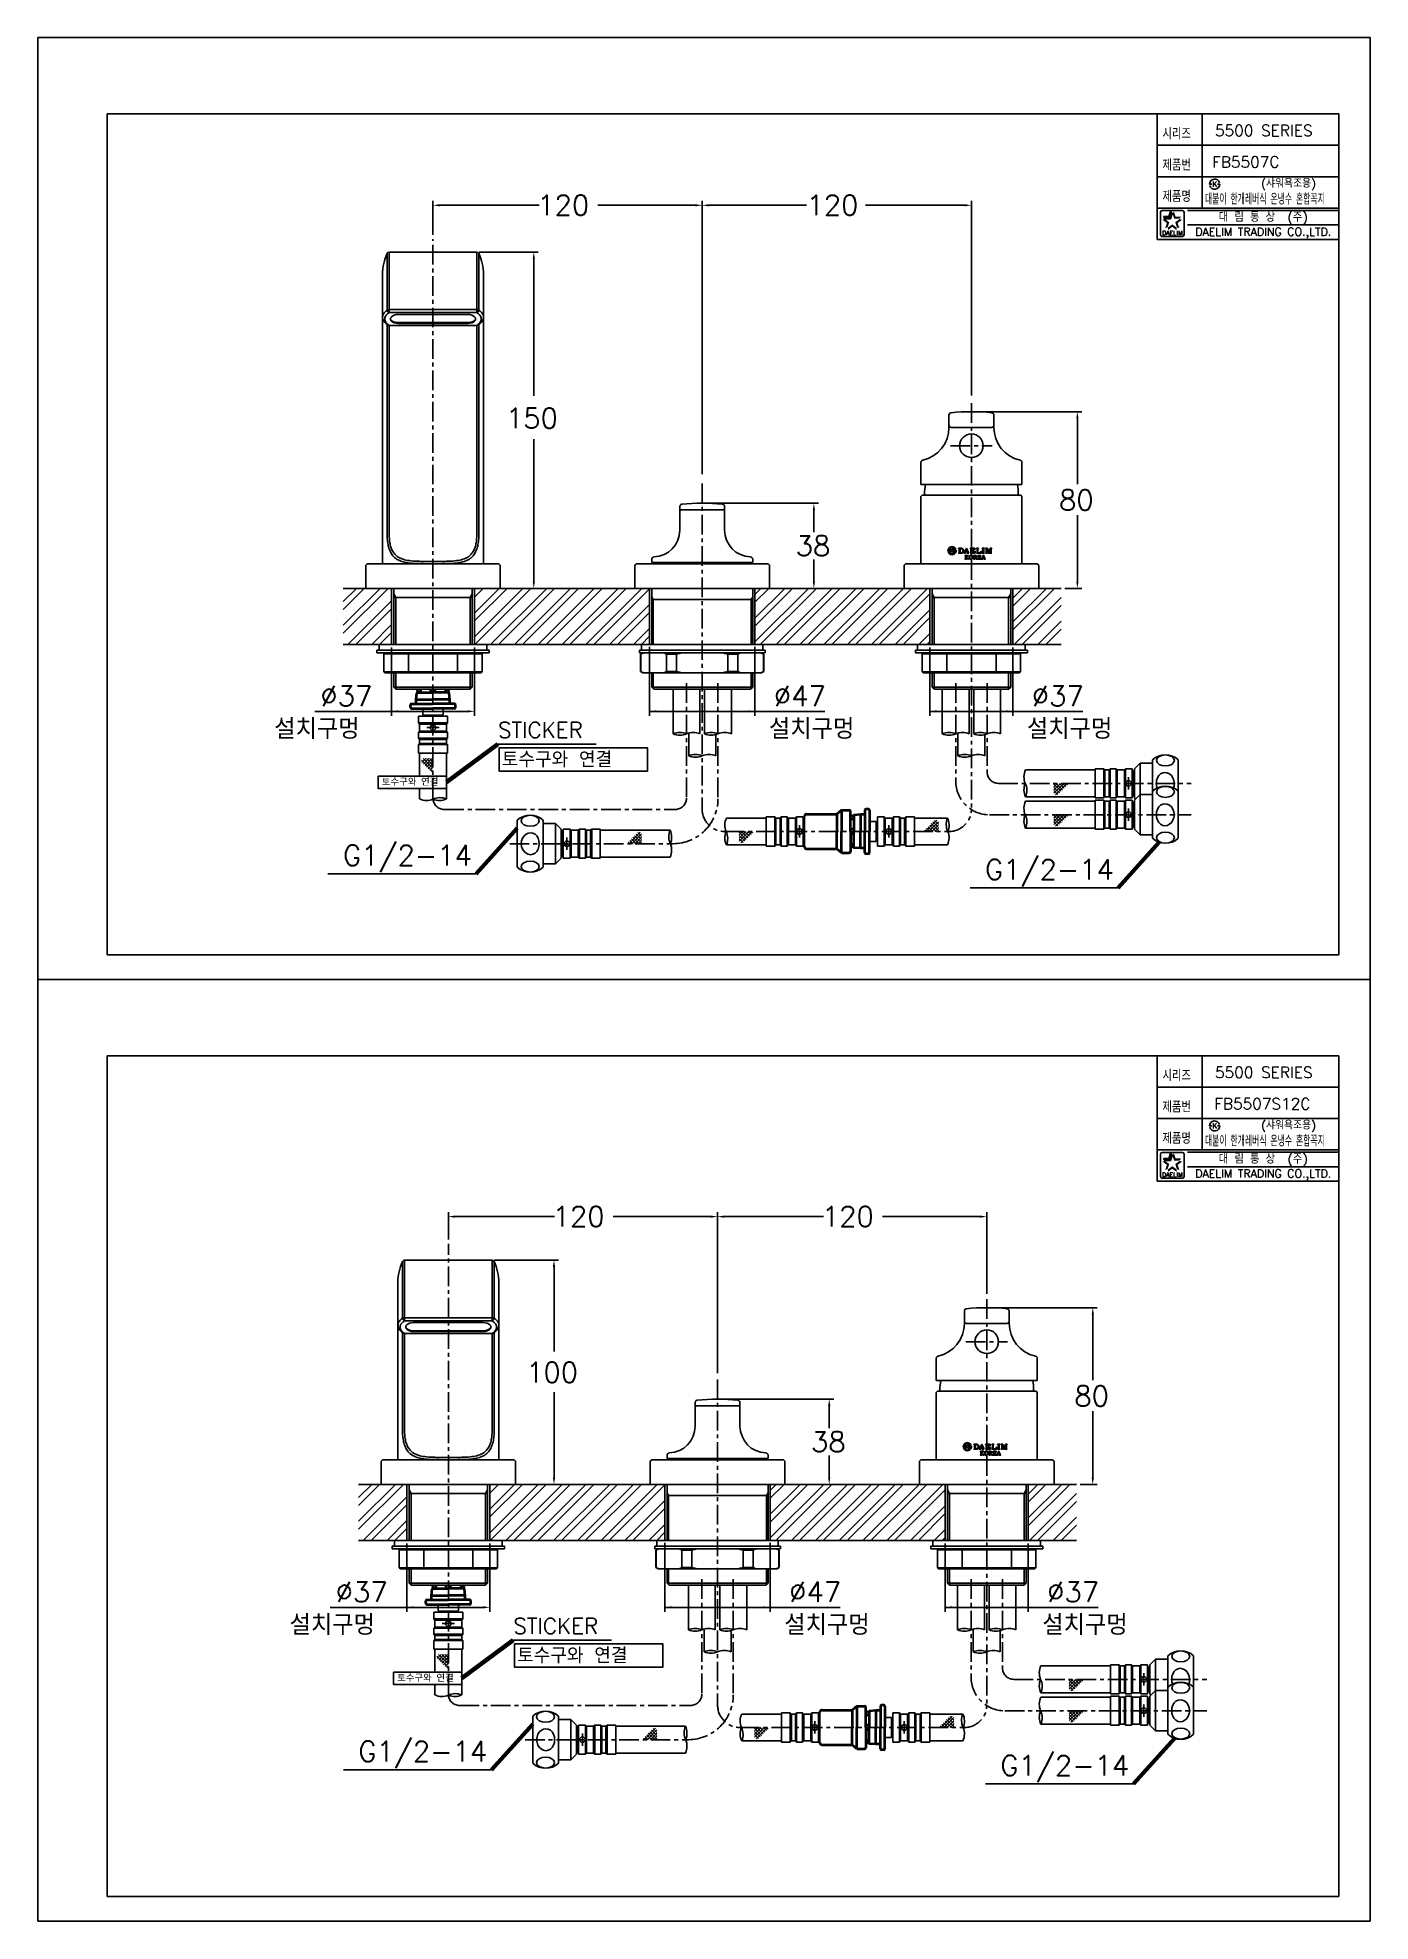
# Model space of a CAD drawing. Extents: x 8952 to 9546, y 9173 to 10013.
import ezdxf
from ezdxf.enums import TextEntityAlignment as Align

# ---------------------------------------------------------------- set-up
doc = ezdxf.new("R2010")
doc.units = 0
doc.header["$LTSCALE"] = 7
doc.header["$MEASUREMENT"] = 0
doc.linetypes.add('CENTER', pattern=[2, 1.25, -0.25, 0.25, -0.25])
doc.layers.get('0').update_dxf_attribs({"color": 2, "linetype": 'CONTINUOUS'})
for name, color, linetype in [('CL', 1, 'CENTER'), ('D', 2, 'CONTINUOUS'), ('DIM', 2, 'CONTINUOUS'), ('DWG', 7, 'CONTINUOUS')]:
    doc.layers.add(name, color=color, linetype=linetype)
doc.styles.add('GHS', font='ROMANS', dxfattribs={"bigfont": 'GHS'})
doc.styles.add('HAN', font='TXT.shx', dxfattribs={"bigfont": 'GHS.shx'})
doc.styles.add('ROMANS', font='romans')
doc.dimstyles.new('STANDARD$7', dxfattribs={"dimtxt": 3.5, "dimasz": 3, "dimexe": 1, "dimexo": 0.0625, "dimgap": 1, "dimtad": 1, "dimdec": 4, "dimzin": 0, "dimdsep": 46, "dimtxsty": 'GHS', "dimcen": 1, "dimclrt": 2, "dimadec": 0, "dimazin": 0, "dimtfac": 1, "dimtdec": 4, "dimtofl": 0, "dimtmove": 0, "dimatfit": 3, "dimfxl": 0, "dimtolj": 1, "dimtzin": 0, "dimarcsym": 0})

msp = doc.modelspace()

# ---------------------------------------------------------------- texts
at = {"color": 7, "style": 'GHS'}
for s, p in [('5500 SERIES', (9498.3, 9971.97)), ('FB5507C', (9490.29, 9957.97)), ('5500 SERIES', (9498.3, 9551.97)), ('FB5507S12C', (9497.65, 9537.97))]:
    msp.add_text(s, height=5, dxfattribs=at).set_placement(p, align=Align.MIDDLE)
at = {"style": 'GHS'}
for p in [(9497.17, 9946.57), (9497.17, 9526.57)]:
    msp.add_text('(샤워욕조용)', height=3.5, dxfattribs=at).set_placement(p)
at = {"style": 'GHS', "width": 0.5}
for p in [(9472.08, 9938.95), (9472.08, 9518.95)]:
    msp.add_text('대붙이 한개레버식 온냉수 혼합꼭지', height=5, dxfattribs=at).set_placement(p)
at = {"color": 7, "linetype": 'Continuous'}
for s, height, style, p in [('대 림 통 상  (주)', 4, 'GHS', (9498.05, 9933.08)), ('DAELIM TRADING CO.,LTD.', 3.6, 'ROMANS', (9498.05, 9926.31)), ('대 림 통 상  (주)', 4, 'GHS', (9498.05, 9513.08)), ('DAELIM TRADING CO.,LTD.', 3.6, 'ROMANS', (9498.05, 9506.31))]:
    msp.add_text(s, height=height, dxfattribs=dict(at, style=style)).set_placement(p, align=Align.MIDDLE)
at = {"color": 2, "linetype": 'Continuous', "style": 'ROMANS'}
for p in [(9457.52, 9925.32), (9457.52, 9505.32)]:
    msp.add_text('DAELIM', height=2, dxfattribs=at).set_placement(p, align=Align.CENTER)
at = {"layer": 'D', "style": 'GHS'}
for p in [(9105.16, 9679.86), (9112, 9280.29)]:
    msp.add_text('토수구와 연결', height=3, dxfattribs=at).set_placement(p)
at = {"layer": 'DIM', "style": 'GHS', "width": 0.8}
for s, p in [('시리즈', (9453.13, 9968.12)), ('제품번', (9453.13, 9954.12)), ('제품명', (9453.13, 9940.12)), ('시리즈', (9453.13, 9548.12)), ('제품번', (9453.13, 9534.12)), ('제품명', (9453.13, 9520.12))]:
    msp.add_text(s, height=5, dxfattribs=at).set_placement(p)
at = {"layer": 'DWG', "style": 'GHS'}
for s, height, p in [('120', 9, (9174.49, 9934.2)), ('120', 9, (9294.49, 9934.2)), ('%%C37', 9, (9077.78, 9715.35)), ('%%C47', 9, (9279.93, 9715.35)), ('%%C37', 9, (9394.93, 9715.35)), ('설치구멍', 9, (9057.19, 9700.64)), ('설치구멍', 9, (9277.73, 9700.64)), ('설치구멍', 9, (9392.73, 9700.64)), ('STICKER', 7, (9156.97, 9701.15)), ('토수구와 연결', 7, (9158.62, 9688.01)), ('120', 9, (9181.33, 9483.2)), ('120', 9, (9301.33, 9483.2)), ('%%C37', 9, (9084.62, 9315.79)), ('%%C47', 9, (9286.77, 9315.79)), ('%%C37', 9, (9401.77, 9315.79)), ('설치구멍', 9, (9064.03, 9301.08)), ('STICKER', 7, (9163.81, 9301.59)), ('설치구멍', 9, (9284.57, 9301.08)), ('설치구멍', 9, (9399.57, 9301.08)), ('토수구와 연결', 7, (9165.46, 9288.45))]:
    msp.add_text(s, height=height, dxfattribs=at).set_placement(p)
for p in [(9145.36, 9644.24), (9431.53, 9637.93), (9152.2, 9244.67), (9438.37, 9238.37)]:
    msp.add_text('G1/2-14', height=9, dxfattribs=at).set_placement(p, align=Align.RIGHT)
at = {"layer": 'DWG', "char_height": 9, "attachment_point": 5, "style": 'GHS'}
for s, insert in [('150', (9172.08, 9843.7)), ('80', (9414.76, 9807.2)), ('\\A1;38', (9297.38, 9786.8)), ('100', (9181.09, 9418.24)), ('80', (9421.6, 9407.64)), ('\\A1;38', (9304.22, 9387.24))]:
    msp.add_mtext(s, dxfattribs=dict(at, insert=insert))

# ---------------------------------------------------------------- blocks, each defined once
blk = doc.blocks.new('KS')
at = {"layer": 'D'}
for p, q in [((-2.25, 0), (-1.75, 0)), ((-1.75, 0), (-1.25, 0)), ((1.75, 0), (1.25, 0)), ((2.25, 0), (1.75, 0))]:
    blk.add_line(p, q, dxfattribs=at)
for start, end in [(15, 180), (195, 0)]:
    blk.add_arc((0, 0), 2.25, start, end, dxfattribs=at)
at = {"layer": 'D', "style": 'HAN'}
blk.add_text('K', height=2.39, dxfattribs=at).set_placement((0, 0), align=Align.MIDDLE)

# ---------------------------------------------------------------- hatches: boundary and pattern name
at = {"layer": 'D'}
h = msp.add_hatch(dxfattribs=at)
h.set_pattern_fill('ANSI32', color=256, scale=20, style=0)
h.set_pattern_definition([(45, (3115.641, 5486.6625), (-5.303301, 5.303301), []), (45, (3119.176, 5486.6625), (-5.303301, 5.303301), [])])
h.paths.add_polyline_path([(9087.99, 9742.8), (9109.49, 9742.8), (9109.49, 9767.8), (9087.99, 9767.8)])
h.paths.add_polyline_path([(9146.49, 9767.8), (9146.49, 9742.8), (9224.49, 9742.8), (9224.49, 9767.8)])
h.paths.add_polyline_path([(9386.49, 9742.8), (9407.99, 9742.8), (9407.99, 9767.8), (9386.49, 9767.8)])
h.paths.add_polyline_path([(9349.49, 9742.8), (9349.49, 9767.8), (9271.49, 9767.8), (9271.49, 9742.8)])
h = msp.add_hatch(dxfattribs=at)
h.set_pattern_fill('ANSI32', color=256, scale=20, style=0)
h.set_pattern_definition([(45, (3122.4815, 5087.101), (-5.303301, 5.303301), []), (45, (3126.017, 5087.101), (-5.303301, 5.303301), [])])
h.paths.add_polyline_path([(9094.83, 9343.24), (9116.33, 9343.24), (9116.33, 9368.24), (9094.83, 9368.24)])
h.paths.add_polyline_path([(9153.33, 9368.24), (9153.33, 9343.24), (9231.33, 9343.24), (9231.33, 9368.24)])
h.paths.add_polyline_path([(9393.33, 9343.24), (9414.83, 9343.24), (9414.83, 9368.24), (9393.33, 9368.24)])
h.paths.add_polyline_path([(9356.33, 9343.24), (9356.33, 9368.24), (9278.33, 9368.24), (9278.33, 9343.24)])

# ---------------------------------------------------------------- linework, layer by layer
for p, q in [((9545.79, 10013.39), (8951.79, 10013.39)), ((8951.79, 10013.39), (8951.79, 9593.39)), ((9545.79, 10013.39), (9545.79, 9593.39)), ((8951.79, 9593.39), (9545.79, 9593.39)), ((9545.79, 9593.39), (8951.79, 9593.39)), ((8951.79, 9593.39), (8951.79, 9173.39)), ((9545.79, 9593.39), (9545.79, 9173.39)), ((8951.79, 9173.39), (9545.79, 9173.39))]:
    msp.add_line(p, q)
at = {"color": 4}
for p, q in [((8982.79, 9979.39), (9531.79, 9979.39)), ((8982.79, 9604.39), (8982.79, 9979.39)), ((9531.79, 9979.39), (9531.79, 9604.39)), ((9531.79, 9604.39), (8982.79, 9604.39)), ((8982.79, 9559.39), (9531.79, 9559.39)), ((8982.79, 9184.39), (8982.79, 9559.39)), ((9531.79, 9559.39), (9531.79, 9184.39)), ((9531.79, 9184.39), (8982.79, 9184.39))]:
    msp.add_line(p, q, dxfattribs=at)
at = {"color": 7}
for p, q in [((9450.79, 9979.39), (9450.79, 9923.39)), ((9470.79, 9979.39), (9470.79, 9937.39)), ((9450.79, 9965.39), (9531.79, 9965.39)), ((9450.79, 9951.39), (9531.79, 9951.39)), ((9450.79, 9937.39), (9531.79, 9937.39)), ((9450.79, 9923.39), (9531.79, 9923.39)), ((9450.79, 9559.39), (9450.79, 9503.39)), ((9470.79, 9559.39), (9470.79, 9517.39)), ((9450.79, 9545.39), (9531.79, 9545.39)), ((9450.79, 9531.39), (9531.79, 9531.39)), ((9450.79, 9517.39), (9531.79, 9517.39)), ((9450.79, 9503.39), (9531.79, 9503.39))]:
    msp.add_line(p, q, dxfattribs=at)
at = {"color": 2, "linetype": 'Continuous'}
for p, q in [((9452.27, 9925.52), (9452.27, 9935.52)), ((9453.02, 9936.27), (9462.02, 9936.27)), ((9462.77, 9935.52), (9462.77, 9925.52)), ((9464.29, 9936.39), (9531.79, 9936.39)), ((9464.29, 9929.89), (9531.79, 9929.89)), ((9462.02, 9924.77), (9453.27, 9924.77)), ((9452.27, 9505.52), (9452.27, 9515.52)), ((9453.02, 9516.27), (9462.02, 9516.27)), ((9462.77, 9515.52), (9462.77, 9505.52)), ((9464.29, 9516.39), (9531.79, 9516.39)), ((9464.29, 9509.89), (9531.79, 9509.89)), ((9462.02, 9504.77), (9453.27, 9504.77))]:
    msp.add_line(p, q, dxfattribs=at)
at = {"color": 2}
for p, q in [((9453.6, 9933.57), (9456.03, 9933.57)), ((9454.27, 9932.65), (9453.6, 9933.57)), ((9454.27, 9932.65), (9456.69, 9932.65)), ((9456.03, 9933.57), (9456.78, 9935.88)), ((9456.69, 9932.65), (9457.44, 9934.96)), ((9457.44, 9934.96), (9456.78, 9935.88)), ((9122.92, 9691.23), (9127.99, 9686.16)), ((9123.03, 9690.19), (9124.79, 9691.94)), ((9123.62, 9691.94), (9127.99, 9687.57)), ((9123.74, 9689.48), (9126.2, 9691.94)), ((9124.45, 9688.77), (9127.62, 9691.94)), ((9125.04, 9691.94), (9127.99, 9688.98)), ((9125.16, 9688.07), (9127.99, 9690.91)), ((9125.86, 9687.36), (9127.99, 9689.49)), ((9126.45, 9691.94), (9127.99, 9690.4)), ((9126.57, 9686.65), (9127.99, 9688.08)), ((9127.28, 9685.95), (9127.99, 9686.66)), ((9127.87, 9691.94), (9127.99, 9691.81)), ((9404.78, 9677.91), (9407.74, 9680.86)), ((9404.78, 9680.74), (9404.91, 9680.86)), ((9404.78, 9679.32), (9406.32, 9680.86)), ((9404.78, 9676.49), (9409.15, 9680.86)), ((9407.95, 9677.32), (9404.78, 9680.49)), ((9407.24, 9676.61), (9404.78, 9679.07)), ((9406.53, 9675.9), (9404.78, 9677.66)), ((9405.49, 9675.79), (9410.56, 9680.86)), ((9408.65, 9678.03), (9405.82, 9680.86)), ((9409.36, 9678.73), (9407.23, 9680.86)), ((9410.07, 9679.44), (9408.64, 9680.86)), ((9410.77, 9680.15), (9410.06, 9680.86)), ((9347.26, 9660.12), (9347.98, 9659.4)), ((9352.55, 9664.48), (9347.47, 9659.4)), ((9347.97, 9660.82), (9349.39, 9659.4)), ((9348.68, 9661.53), (9350.81, 9659.4)), ((9353.26, 9663.77), (9348.89, 9659.4)), ((9349.39, 9662.24), (9352.22, 9659.4)), ((9350.09, 9662.94), (9353.26, 9659.78)), ((9353.26, 9662.36), (9350.3, 9659.4)), ((9350.8, 9663.65), (9353.26, 9661.19)), ((9351.51, 9664.36), (9353.26, 9662.61)), ((9353.26, 9660.94), (9351.72, 9659.4)), ((9404.78, 9663.91), (9407.74, 9666.86)), ((9404.78, 9666.74), (9404.91, 9666.86)), ((9404.78, 9665.32), (9406.32, 9666.86)), ((9404.78, 9662.49), (9409.15, 9666.86)), ((9407.95, 9663.32), (9404.78, 9666.49)), ((9407.24, 9662.61), (9404.78, 9665.07)), ((9406.53, 9661.9), (9404.78, 9663.66)), ((9405.49, 9661.79), (9410.56, 9666.86)), ((9408.65, 9664.03), (9405.82, 9666.86)), ((9409.36, 9664.73), (9407.23, 9666.86)), ((9410.07, 9665.44), (9408.64, 9666.86)), ((9410.77, 9666.15), (9410.06, 9666.86)), ((9215, 9654.67), (9215.71, 9653.95)), ((9220.28, 9659.03), (9215.21, 9653.95)), ((9215.7, 9655.38), (9217.13, 9653.95)), ((9216.41, 9656.08), (9218.54, 9653.95)), ((9220.99, 9658.32), (9216.62, 9653.95)), ((9217.12, 9656.79), (9219.95, 9653.95)), ((9217.82, 9657.5), (9220.99, 9654.33)), ((9220.99, 9656.91), (9218.03, 9653.95)), ((9218.53, 9658.21), (9220.99, 9655.75)), ((9219.24, 9658.91), (9220.99, 9657.16)), ((9220.99, 9655.5), (9219.45, 9653.95)), ((9220.99, 9654.08), (9220.86, 9653.95)), ((9264.46, 9656.44), (9267.42, 9659.4)), ((9264.46, 9659.27), (9264.59, 9659.4)), ((9264.46, 9657.86), (9266.01, 9659.4)), ((9264.46, 9655.03), (9268.83, 9659.4)), ((9267.63, 9655.86), (9264.46, 9659.02)), ((9266.92, 9655.15), (9264.46, 9657.61)), ((9266.22, 9654.44), (9264.46, 9656.19)), ((9265.17, 9654.32), (9270.25, 9659.4)), ((9268.34, 9656.56), (9265.5, 9659.4)), ((9269.04, 9657.27), (9266.91, 9659.4)), ((9269.75, 9657.98), (9268.33, 9659.4)), ((9270.46, 9658.68), (9269.74, 9659.4)), ((9353.26, 9659.53), (9353.13, 9659.4)), ((9454.27, 9512.65), (9453.6, 9513.57)), ((9453.6, 9513.57), (9456.03, 9513.57)), ((9454.27, 9512.65), (9456.69, 9512.65)), ((9456.03, 9513.57), (9456.78, 9515.88)), ((9456.69, 9512.65), (9457.44, 9514.96)), ((9457.44, 9514.96), (9456.78, 9515.88)), ((9129.76, 9291.67), (9134.83, 9286.59)), ((9129.88, 9290.63), (9131.63, 9292.38)), ((9130.46, 9292.38), (9134.83, 9288.01)), ((9130.58, 9289.92), (9133.04, 9292.38)), ((9131.29, 9289.21), (9134.46, 9292.38)), ((9131.88, 9292.38), (9134.83, 9289.42)), ((9132, 9288.51), (9134.83, 9291.34)), ((9133.29, 9292.38), (9134.83, 9290.84)), ((9134.71, 9292.38), (9134.83, 9292.25)), ((9132.7, 9287.8), (9134.83, 9289.93)), ((9133.41, 9287.09), (9134.83, 9288.51)), ((9134.12, 9286.38), (9134.83, 9287.1)), ((9411.62, 9276.93), (9415.99, 9281.3)), ((9411.62, 9279.76), (9413.16, 9281.3)), ((9411.62, 9281.17), (9411.75, 9281.3)), ((9411.62, 9278.35), (9414.58, 9281.3)), ((9414.79, 9277.76), (9411.62, 9280.92)), ((9414.08, 9277.05), (9411.62, 9279.51)), ((9413.37, 9276.34), (9411.62, 9278.1)), ((9412.33, 9276.22), (9417.41, 9281.3)), ((9415.49, 9278.46), (9412.66, 9281.3)), ((9416.2, 9279.17), (9414.07, 9281.3)), ((9416.91, 9279.88), (9415.48, 9281.3)), ((9417.62, 9280.59), (9416.9, 9281.3)), ((9411.62, 9262.93), (9415.99, 9267.3)), ((9411.62, 9265.76), (9413.16, 9267.3)), ((9411.62, 9267.17), (9411.75, 9267.3)), ((9411.62, 9264.35), (9414.58, 9267.3)), ((9414.79, 9263.76), (9411.62, 9266.92)), ((9414.08, 9263.05), (9411.62, 9265.51)), ((9412.33, 9262.22), (9417.41, 9267.3)), ((9415.49, 9264.46), (9412.66, 9267.3)), ((9416.2, 9265.17), (9414.07, 9267.3)), ((9416.91, 9265.88), (9415.48, 9267.3)), ((9417.62, 9266.59), (9416.9, 9267.3)), ((9227.12, 9259.47), (9222.05, 9254.39)), ((9227.83, 9258.76), (9223.46, 9254.39)), ((9223.96, 9257.23), (9226.8, 9254.39)), ((9224.67, 9257.94), (9227.83, 9254.77)), ((9227.83, 9257.35), (9224.88, 9254.39)), ((9225.37, 9258.64), (9227.83, 9256.19)), ((9226.08, 9259.35), (9227.83, 9257.6)), ((9271.31, 9255.47), (9275.68, 9259.84)), ((9271.31, 9258.3), (9272.85, 9259.84)), ((9271.31, 9259.71), (9271.43, 9259.84)), ((9271.31, 9256.88), (9274.26, 9259.84)), ((9274.47, 9256.29), (9271.31, 9259.46)), ((9273.76, 9255.59), (9271.31, 9258.05)), ((9272.01, 9254.76), (9277.09, 9259.84)), ((9275.18, 9257), (9272.34, 9259.84)), ((9275.89, 9257.71), (9273.76, 9259.84)), ((9276.59, 9258.41), (9275.17, 9259.84)), ((9277.3, 9259.12), (9276.58, 9259.84)), ((9354.11, 9260.55), (9354.82, 9259.84)), ((9359.39, 9264.92), (9354.32, 9259.84)), ((9354.81, 9261.26), (9356.24, 9259.84)), ((9355.52, 9261.97), (9357.65, 9259.84)), ((9360.1, 9264.21), (9355.73, 9259.84)), ((9356.23, 9262.68), (9359.06, 9259.84)), ((9356.93, 9263.38), (9360.1, 9260.22)), ((9360.1, 9262.79), (9357.14, 9259.84)), ((9357.64, 9264.09), (9360.1, 9261.63)), ((9358.35, 9264.8), (9360.1, 9263.04)), ((9360.1, 9261.38), (9358.56, 9259.84)), ((9360.1, 9259.97), (9359.97, 9259.84)), ((9413.37, 9262.34), (9411.62, 9264.1)), ((9221.84, 9255.11), (9222.55, 9254.39)), ((9222.54, 9255.82), (9223.97, 9254.39)), ((9223.25, 9256.52), (9225.38, 9254.39)), ((9227.83, 9255.93), (9226.29, 9254.39)), ((9227.83, 9254.52), (9227.7, 9254.39)), ((9273.06, 9254.88), (9271.31, 9256.63))]:
    msp.add_line(p, q, dxfattribs=at)
at = {"color": 9, "linetype": 'Continuous'}
for p, q in [((9107.56, 9891.9), (9107.56, 9917.22)), ((9108.47, 9890.78), (9108.47, 9917.8)), ((9147.52, 9890.78), (9147.52, 9917.8)), ((9148.43, 9917.22), (9148.43, 9891.9)), ((9147.52, 9892.13), (9108.47, 9892.13)), ((9147.52, 9890.78), (9108.47, 9890.78)), ((9107.56, 9791.8), (9107.56, 9885.44)), ((9108.47, 9791.8), (9108.47, 9885.06)), ((9108.47, 9885.06), (9147.52, 9885.06)), ((9147.52, 9885.06), (9147.52, 9791.8)), ((9148.43, 9885.44), (9148.43, 9791.8)), ((9114.4, 9442.33), (9114.4, 9467.66)), ((9115.31, 9441.22), (9115.31, 9468.24)), ((9154.36, 9441.22), (9154.36, 9468.24)), ((9155.27, 9467.66), (9155.27, 9442.33)), ((9154.36, 9442.56), (9115.31, 9442.56)), ((9114.4, 9392.24), (9114.4, 9435.89)), ((9154.36, 9441.22), (9115.31, 9441.22)), ((9115.31, 9435.5), (9154.36, 9435.5)), ((9115.31, 9392.24), (9115.31, 9435.45)), ((9154.36, 9435.45), (9154.36, 9392.24)), ((9155.27, 9435.89), (9155.27, 9392.24))]:
    msp.add_line(p, q, dxfattribs=at)
at = {"color": 7, "linetype": 'Continuous'}
for p, q in [((9147.52, 9917.8), (9108.47, 9917.8)), ((9105.49, 9778.8), (9105.49, 9907.8)), ((9150.49, 9907.8), (9150.49, 9778.8)), ((9143.49, 9889.94), (9112.49, 9889.94)), ((9107.9, 9885.19), (9107.9, 9885.19)), ((9108.47, 9885.01), (9147.52, 9885.01)), ((9112.49, 9886.34), (9143.49, 9886.34)), ((9112.49, 9885.96), (9143.49, 9885.96)), ((9148.09, 9885.19), (9148.09, 9885.19)), ((9357.99, 9839.6), (9357.99, 9845.1)), ((9377.99, 9845.1), (9377.99, 9839.6)), ((9376.99, 9839.6), (9358.99, 9839.6)), ((9345.49, 9814.1), (9345.49, 9823.99)), ((9390.49, 9814.1), (9390.49, 9823.99)), ((9345.49, 9814.1), (9390.49, 9814.1)), ((9237.99, 9793.8), (9237.99, 9804.3)), ((9238.88, 9802.89), (9257.1, 9802.89)), ((9257.99, 9804.3), (9257.99, 9793.8)), ((9345.49, 9808.8), (9345.99, 9809.3)), ((9345.49, 9778.8), (9345.49, 9808.8)), ((9345.99, 9809.3), (9389.99, 9809.3)), ((9347.09, 9810), (9347.09, 9809.6)), ((9388.89, 9810), (9388.89, 9809.6)), ((9390.49, 9808.8), (9389.99, 9809.3)), ((9390.49, 9778.8), (9390.49, 9808.8)), ((9097.99, 9777.8), (9097.99, 9768.1)), ((9098.99, 9778.8), (9156.99, 9778.8)), ((9157.99, 9777.8), (9157.99, 9768.1)), ((9217.99, 9768.1), (9217.99, 9777.8)), ((9218.99, 9778.8), (9276.99, 9778.8)), ((9225.49, 9780.81), (9225.49, 9779.3)), ((9270.49, 9779.3), (9225.49, 9779.3)), ((9231.49, 9778.8), (9231.49, 9779.3)), ((9264.49, 9778.8), (9264.49, 9779.3)), ((9270.49, 9780.81), (9270.49, 9779.3)), ((9277.99, 9768.1), (9277.99, 9777.8)), ((9337.99, 9777.8), (9337.99, 9768.1)), ((9338.99, 9778.8), (9396.99, 9778.8)), ((9397.99, 9777.8), (9397.99, 9768.1)), ((9407.99, 9767.8), (9087.99, 9767.8)), ((9097.99, 9768.1), (9098.29, 9767.8)), ((9109.49, 9742.8), (9109.49, 9767.8)), ((9110.49, 9767.8), (9110.49, 9742.8)), ((9145.49, 9763.8), (9110.49, 9763.8)), ((9145.49, 9742.8), (9145.49, 9767.8)), ((9146.49, 9742.8), (9146.49, 9767.8)), ((9157.99, 9768.1), (9157.69, 9767.8)), ((9218.29, 9767.8), (9217.99, 9768.1)), ((9224.49, 9742.8), (9224.49, 9767.8)), ((9271.49, 9742.8), (9271.49, 9767.8)), ((9277.99, 9768.1), (9277.69, 9767.8)), ((9277.69, 9767.8), (9277.99, 9768.1)), ((9337.99, 9768.1), (9338.29, 9767.8)), ((9349.49, 9742.8), (9349.49, 9767.8)), ((9350.49, 9767.8), (9350.49, 9742.8)), ((9385.49, 9763.8), (9350.49, 9763.8)), ((9385.49, 9742.8), (9385.49, 9767.8)), ((9386.49, 9742.8), (9386.49, 9767.8)), ((9397.99, 9768.1), (9397.69, 9767.8)), ((9407.99, 9742.8), (9087.99, 9742.8)), ((9102.99, 9740.3), (9152.99, 9740.3)), ((9102.99, 9739.1), (9102.99, 9740.3)), ((9102.99, 9739.1), (9152.99, 9739.1)), ((9103.99, 9740.3), (9103.99, 9742.8)), ((9106.63, 9739.1), (9106.05, 9738.6)), ((9106.05, 9738.6), (9149.93, 9738.6)), ((9106.05, 9730.6), (9106.05, 9738.6)), ((9117.31, 9739.1), (9117.02, 9738.6)), ((9117.02, 9730.6), (9117.02, 9738.6)), ((9138.67, 9739.1), (9138.96, 9738.6)), ((9138.96, 9730.6), (9138.96, 9738.6)), ((9149.36, 9739.1), (9149.93, 9738.6)), ((9149.93, 9730.6), (9149.93, 9738.6)), ((9151.99, 9740.3), (9151.99, 9742.8)), ((9152.99, 9739.1), (9152.99, 9740.3)), ((9219.99, 9740.3), (9275.99, 9740.3)), ((9219.99, 9739.1), (9219.99, 9740.3)), ((9219.99, 9739.1), (9275.99, 9739.1)), ((9220.49, 9738.52), (9221.49, 9739.1)), ((9220.49, 9738.52), (9220.61, 9738.52)), ((9220.49, 9730.68), (9220.49, 9738.52)), ((9220.61, 9730.68), (9220.61, 9738.52)), ((9220.99, 9740.3), (9220.99, 9742.8)), ((9232.07, 9738.52), (9236.54, 9738.52)), ((9232.07, 9730.68), (9232.07, 9738.52)), ((9236.54, 9730.68), (9236.54, 9738.52)), ((9259.45, 9738.52), (9263.92, 9738.52)), ((9259.45, 9730.68), (9259.45, 9738.52)), ((9263.92, 9730.68), (9263.92, 9738.52)), ((9275.49, 9738.52), (9274.49, 9739.1)), ((9274.99, 9740.3), (9274.99, 9742.8)), ((9275.37, 9738.52), (9275.49, 9738.52)), ((9275.37, 9730.68), (9275.37, 9738.52)), ((9275.49, 9730.68), (9275.49, 9738.52)), ((9275.99, 9739.1), (9275.99, 9740.3)), ((9342.99, 9739.1), (9342.99, 9740.3)), ((9342.99, 9740.3), (9392.99, 9740.3)), ((9342.99, 9739.1), (9392.99, 9739.1)), ((9343.99, 9740.3), (9343.99, 9742.8)), ((9346.63, 9739.1), (9346.05, 9738.6)), ((9346.05, 9730.6), (9346.05, 9738.6)), ((9346.05, 9738.6), (9389.93, 9738.6)), ((9357.31, 9739.1), (9357.02, 9738.6)), ((9357.02, 9730.6), (9357.02, 9738.6)), ((9378.67, 9739.1), (9378.96, 9738.6)), ((9378.96, 9730.6), (9378.96, 9738.6)), ((9389.36, 9739.1), (9389.93, 9738.6)), ((9389.93, 9730.6), (9389.93, 9738.6)), ((9391.99, 9740.3), (9391.99, 9742.8)), ((9392.99, 9739.1), (9392.99, 9740.3)), ((9106.05, 9730.6), (9149.93, 9730.6)), ((9106.63, 9730.1), (9106.05, 9730.6)), ((9106.63, 9730.1), (9149.36, 9730.1)), ((9110.49, 9723.8), (9110.49, 9730.1)), ((9117.31, 9730.1), (9117.02, 9730.6)), ((9138.67, 9730.1), (9138.96, 9730.6)), ((9145.49, 9723.8), (9145.49, 9730.1)), ((9149.36, 9730.1), (9149.93, 9730.6)), ((9220.49, 9730.68), (9220.61, 9730.68)), ((9221.49, 9730.1), (9220.49, 9730.68)), ((9221.49, 9730.1), (9274.49, 9730.1)), ((9225.49, 9730.1), (9225.49, 9723.8)), ((9232.07, 9730.68), (9236.54, 9730.68)), ((9259.45, 9730.68), (9263.92, 9730.68)), ((9270.49, 9730.1), (9270.49, 9723.8)), ((9274.49, 9730.1), (9275.49, 9730.68)), ((9275.37, 9730.68), (9275.49, 9730.68)), ((9346.63, 9730.1), (9346.05, 9730.6)), ((9346.05, 9730.6), (9389.93, 9730.6)), ((9346.63, 9730.1), (9389.36, 9730.1)), ((9350.49, 9730.1), (9350.49, 9723.8)), ((9357.31, 9730.1), (9357.02, 9730.6)), ((9378.67, 9730.1), (9378.96, 9730.6)), ((9385.49, 9730.1), (9385.49, 9723.8)), ((9389.36, 9730.1), (9389.93, 9730.6)), ((9110.49, 9723.8), (9145.49, 9723.8)), ((9111.49, 9722.8), (9110.49, 9723.8)), ((9111.49, 9722.8), (9144.49, 9722.8)), ((9144.49, 9722.8), (9145.49, 9723.8)), ((9270.49, 9723.8), (9225.49, 9723.8)), ((9225.49, 9723.8), (9226.49, 9722.8)), ((9269.49, 9722.8), (9226.49, 9722.8)), ((9270.49, 9723.8), (9269.49, 9722.8)), ((9350.49, 9723.8), (9351.49, 9722.8)), ((9385.49, 9723.8), (9350.49, 9723.8)), ((9384.49, 9722.8), (9351.49, 9722.8)), ((9385.49, 9723.8), (9384.49, 9722.8)), ((9154.36, 9468.24), (9115.31, 9468.24)), ((9112.33, 9379.24), (9112.33, 9458.24)), ((9157.33, 9458.24), (9157.33, 9379.24)), ((9364.83, 9440.04), (9364.83, 9445.54)), ((9384.83, 9445.54), (9384.83, 9440.04)), ((9114.74, 9435.63), (9114.74, 9435.62)), ((9115.31, 9435.45), (9154.36, 9435.45)), ((9150.33, 9440.38), (9119.33, 9440.38)), ((9119.33, 9436.78), (9150.33, 9436.78)), ((9119.33, 9436.4), (9150.33, 9436.4)), ((9154.93, 9435.63), (9154.93, 9435.62)), ((9383.83, 9440.04), (9365.83, 9440.04)), ((9352.33, 9414.54), (9352.33, 9424.42)), ((9397.33, 9414.54), (9397.33, 9424.42)), ((9352.33, 9414.54), (9397.33, 9414.54)), ((9352.33, 9409.24), (9352.83, 9409.74)), ((9352.33, 9379.24), (9352.33, 9409.24)), ((9352.83, 9409.74), (9396.83, 9409.74)), ((9353.93, 9410.44), (9353.93, 9410.04)), ((9395.73, 9410.44), (9395.73, 9410.04)), ((9397.33, 9409.24), (9396.83, 9409.74)), ((9397.33, 9379.24), (9397.33, 9409.24)), ((9244.83, 9394.24), (9244.83, 9404.74)), ((9245.72, 9403.33), (9263.94, 9403.33)), ((9264.83, 9404.74), (9264.83, 9394.24)), ((9104.83, 9378.24), (9104.83, 9368.54)), ((9105.83, 9379.24), (9163.83, 9379.24)), ((9164.83, 9378.24), (9164.83, 9368.54)), ((9224.83, 9368.54), (9224.83, 9378.24)), ((9225.83, 9379.24), (9283.83, 9379.24)), ((9232.33, 9381.25), (9232.33, 9379.74)), ((9277.33, 9379.74), (9232.33, 9379.74)), ((9238.33, 9379.24), (9238.33, 9379.74)), ((9271.33, 9379.24), (9271.33, 9379.74)), ((9277.33, 9381.25), (9277.33, 9379.74)), ((9284.83, 9368.54), (9284.83, 9378.24)), ((9344.83, 9378.24), (9344.83, 9368.54)), ((9345.83, 9379.24), (9403.83, 9379.24)), ((9404.83, 9378.24), (9404.83, 9368.54)), ((9414.83, 9368.24), (9094.83, 9368.24)), ((9104.83, 9368.54), (9105.13, 9368.24)), ((9116.33, 9343.24), (9116.33, 9368.24)), ((9117.33, 9368.24), (9117.33, 9343.24)), ((9152.33, 9343.24), (9152.33, 9368.24)), ((9153.33, 9343.24), (9153.33, 9368.24)), ((9164.83, 9368.54), (9164.53, 9368.24)), ((9225.13, 9368.24), (9224.83, 9368.54)), ((9231.33, 9343.24), (9231.33, 9368.24)), ((9278.33, 9343.24), (9278.33, 9368.24)), ((9284.53, 9368.24), (9284.83, 9368.54)), ((9284.83, 9368.54), (9284.53, 9368.24)), ((9344.83, 9368.54), (9345.13, 9368.24)), ((9356.33, 9343.24), (9356.33, 9368.24)), ((9357.33, 9368.24), (9357.33, 9343.24)), ((9392.33, 9343.24), (9392.33, 9368.24)), ((9393.33, 9343.24), (9393.33, 9368.24)), ((9404.83, 9368.54), (9404.53, 9368.24)), ((9152.33, 9364.24), (9117.33, 9364.24)), ((9392.33, 9364.24), (9357.33, 9364.24)), ((9414.83, 9343.24), (9094.83, 9343.24)), ((9110.83, 9340.74), (9110.83, 9343.24)), ((9158.83, 9340.74), (9158.83, 9343.24)), ((9227.83, 9340.74), (9227.83, 9343.24)), ((9281.83, 9340.74), (9281.83, 9343.24)), ((9350.83, 9340.74), (9350.83, 9343.24)), ((9398.83, 9340.74), (9398.83, 9343.24)), ((9109.83, 9340.74), (9159.83, 9340.74)), ((9109.83, 9339.54), (9109.83, 9340.74)), ((9109.83, 9339.54), (9159.83, 9339.54)), ((9113.47, 9339.54), (9112.9, 9339.04)), ((9112.9, 9339.04), (9156.77, 9339.04)), ((9112.9, 9331.04), (9112.9, 9339.04)), ((9124.15, 9339.54), (9123.86, 9339.04)), ((9123.86, 9331.04), (9123.86, 9339.04)), ((9145.52, 9339.54), (9145.8, 9339.04)), ((9145.8, 9331.04), (9145.8, 9339.04)), ((9156.2, 9339.54), (9156.77, 9339.04)), ((9156.77, 9331.04), (9156.77, 9339.04)), ((9159.83, 9339.54), (9159.83, 9340.74)), ((9226.83, 9340.74), (9282.83, 9340.74)), ((9226.83, 9339.54), (9226.83, 9340.74)), ((9226.83, 9339.54), (9282.83, 9339.54)), ((9227.33, 9338.96), (9228.33, 9339.54)), ((9227.33, 9331.11), (9227.33, 9338.96)), ((9227.33, 9338.96), (9227.46, 9338.96)), ((9227.46, 9331.11), (9227.46, 9338.96)), ((9238.91, 9331.11), (9238.91, 9338.96)), ((9238.91, 9338.96), (9243.38, 9338.96)), ((9243.38, 9331.11), (9243.38, 9338.96)), ((9266.29, 9331.11), (9266.29, 9338.96)), ((9266.29, 9338.96), (9270.76, 9338.96)), ((9270.76, 9331.11), (9270.76, 9338.96)), ((9282.33, 9338.96), (9281.33, 9339.54)), ((9282.21, 9331.11), (9282.21, 9338.96)), ((9282.21, 9338.96), (9282.33, 9338.96)), ((9282.33, 9331.11), (9282.33, 9338.96)), ((9282.83, 9339.54), (9282.83, 9340.74)), ((9349.83, 9340.74), (9399.83, 9340.74)), ((9349.83, 9339.54), (9349.83, 9340.74)), ((9349.83, 9339.54), (9399.83, 9339.54)), ((9353.47, 9339.54), (9352.9, 9339.04)), ((9352.9, 9339.04), (9396.77, 9339.04)), ((9352.9, 9331.04), (9352.9, 9339.04)), ((9364.15, 9339.54), (9363.86, 9339.04)), ((9363.86, 9331.04), (9363.86, 9339.04)), ((9385.52, 9339.54), (9385.8, 9339.04)), ((9385.8, 9331.04), (9385.8, 9339.04)), ((9396.2, 9339.54), (9396.77, 9339.04)), ((9396.77, 9331.04), (9396.77, 9339.04)), ((9399.83, 9339.54), (9399.83, 9340.74)), ((9112.9, 9331.04), (9156.77, 9331.04)), ((9113.47, 9330.54), (9112.9, 9331.04)), ((9113.47, 9330.54), (9156.2, 9330.54)), ((9117.33, 9324.24), (9117.33, 9330.54)), ((9117.33, 9324.24), (9152.33, 9324.24)), ((9118.33, 9323.24), (9117.33, 9324.24)), ((9124.15, 9330.54), (9123.86, 9331.04)), ((9145.52, 9330.54), (9145.8, 9331.04)), ((9151.33, 9323.24), (9152.33, 9324.24)), ((9152.33, 9324.24), (9152.33, 9330.54)), ((9156.2, 9330.54), (9156.77, 9331.04)), ((9228.33, 9330.54), (9227.33, 9331.11)), ((9227.33, 9331.11), (9227.46, 9331.11)), ((9228.33, 9330.54), (9281.33, 9330.54)), ((9232.33, 9330.54), (9232.33, 9324.24)), ((9232.33, 9324.24), (9233.33, 9323.24)), ((9277.33, 9324.24), (9232.33, 9324.24)), ((9238.91, 9331.11), (9243.38, 9331.11)), ((9266.29, 9331.11), (9270.76, 9331.11)), ((9277.33, 9324.24), (9276.33, 9323.24)), ((9277.33, 9330.54), (9277.33, 9324.24)), ((9281.33, 9330.54), (9282.33, 9331.11)), ((9282.21, 9331.11), (9282.33, 9331.11)), ((9352.9, 9331.04), (9396.77, 9331.04)), ((9353.47, 9330.54), (9352.9, 9331.04)), ((9353.47, 9330.54), (9396.2, 9330.54)), ((9357.33, 9330.54), (9357.33, 9324.24)), ((9392.33, 9324.24), (9357.33, 9324.24)), ((9357.33, 9324.24), (9358.33, 9323.24)), ((9364.15, 9330.54), (9363.86, 9331.04)), ((9385.52, 9330.54), (9385.8, 9331.04)), ((9392.33, 9324.24), (9391.33, 9323.24)), ((9392.33, 9330.54), (9392.33, 9324.24)), ((9396.2, 9330.54), (9396.77, 9331.04)), ((9118.33, 9323.24), (9151.33, 9323.24)), ((9276.33, 9323.24), (9233.33, 9323.24)), ((9391.33, 9323.24), (9358.33, 9323.24))]:
    msp.add_line(p, q, dxfattribs=at)
for centre in [(9367.99, 9831.4), (9374.83, 9431.84)]:
    msp.add_circle(centre, 5.25, dxfattribs=at)
at = {"color": 2, "linetype": 'Continuous'}
for centre, radius, start, end in [((9453.02, 9935.52), 0.75, 90, 180), ((9462.02, 9935.52), 0.75, 0, 90), ((9453.14, 9925.65), 0.884, 188.1301, 278.1301), ((9462.02, 9925.52), 0.75, 270, 0), ((9238.02, 9696.2), 7.37, 66.17247, 114.24541), ((9237.97, 9709.65), 7.37, 246.17247, 294.24541), ((9244.02, 9696.09), 7.48, 66.5742, 113.84368), ((9252.02, 9696.2), 7.37, 66.17247, 114.24541), ((9251.97, 9709.65), 7.37, 246.17247, 294.24541), ((9258.02, 9696.09), 7.48, 66.5742, 113.84368), ((9358.02, 9696.2), 7.37, 66.17247, 114.24541), ((9357.97, 9709.65), 7.37, 246.17247, 294.24541), ((9364.02, 9696.09), 7.48, 66.5742, 113.84368), ((9372.02, 9696.2), 7.37, 66.17247, 114.24541), ((9371.97, 9709.65), 7.37, 246.17247, 294.24541), ((9378.02, 9696.09), 7.48, 66.5742, 113.84368), ((9245.02, 9686.39), 7.37, 66.17247, 114.24541), ((9251.02, 9686.28), 7.48, 66.5742, 113.84368), ((9365.02, 9686.39), 7.37, 66.17247, 114.24541), ((9371.02, 9686.28), 7.48, 66.5742, 113.84368), ((9244.97, 9699.84), 7.37, 246.17247, 294.24541), ((9364.97, 9699.84), 7.37, 246.17247, 294.24541), ((9398.77, 9683.73), 7.37, 154.79244, 202.85586), ((9398.77, 9678), 7.37, 157.14414, 205.20756), ((9385.32, 9677.73), 7.37, 337.14414, 25.20756), ((9125.13, 9680.57), 7.37, 244.79244, 292.85586), ((9131.13, 9667.11), 7.37, 67.14414, 115.20756), ((9130.86, 9680.57), 7.37, 247.14414, 295.20756), ((9398.77, 9669.73), 7.37, 154.79244, 202.85586), ((9265.45, 9662.26), 7.37, 154.79244, 202.85586), ((9364.12, 9662.54), 7.37, 157.14414, 205.20756), ((9350.66, 9662.26), 7.37, 337.14414, 25.20756), ((9398.77, 9664), 7.37, 157.14414, 205.20756), ((9385.32, 9663.73), 7.37, 337.14414, 25.20756), ((9240.45, 9657.09), 7.37, 157.14414, 205.20756), ((9227, 9656.82), 7.37, 337.14414, 25.20756), ((9227, 9651.09), 7.37, 334.79244, 22.85586), ((9265.45, 9656.54), 7.37, 157.14414, 205.20756), ((9251.99, 9656.26), 7.37, 337.14414, 25.20756), ((9350.66, 9656.54), 7.37, 334.79244, 22.85586), ((9453.02, 9515.52), 0.75, 90, 180), ((9462.02, 9515.52), 0.75, 0, 90), ((9453.14, 9505.65), 0.884, 188.1301, 278.1301), ((9462.02, 9505.52), 0.75, 270, 0), ((9244.86, 9296.64), 7.37, 66.17247, 114.24541), ((9244.81, 9310.09), 7.37, 246.17247, 294.24541), ((9250.86, 9296.53), 7.48, 66.5742, 113.84368), ((9258.86, 9296.64), 7.37, 66.17247, 114.24541), ((9258.81, 9310.09), 7.37, 246.17247, 294.24541), ((9264.86, 9296.53), 7.48, 66.5742, 113.84368), ((9364.86, 9296.64), 7.37, 66.17247, 114.24541), ((9364.81, 9310.09), 7.37, 246.17247, 294.24541), ((9370.86, 9296.53), 7.48, 66.5742, 113.84368), ((9378.86, 9296.64), 7.37, 66.17247, 114.24541), ((9378.81, 9310.09), 7.37, 246.17247, 294.24541), ((9384.86, 9296.53), 7.48, 66.5742, 113.84368), ((9251.86, 9286.82), 7.37, 66.17247, 114.24541), ((9251.81, 9300.28), 7.37, 246.17247, 294.24541), ((9257.86, 9286.72), 7.48, 66.5742, 113.84368), ((9371.86, 9286.82), 7.37, 66.17247, 114.24541), ((9371.81, 9300.28), 7.37, 246.17247, 294.24541), ((9377.86, 9286.72), 7.48, 66.5742, 113.84368), ((9405.62, 9284.16), 7.37, 154.79244, 202.85586), ((9131.97, 9281.01), 7.37, 244.79244, 292.85586), ((9137.97, 9267.55), 7.37, 67.14414, 115.20756), ((9137.7, 9281.01), 7.37, 247.14414, 295.20756), ((9405.62, 9278.44), 7.37, 157.14414, 205.20756), ((9392.16, 9278.16), 7.37, 337.14414, 25.20756), ((9272.29, 9262.7), 7.37, 154.79244, 202.85586), ((9370.96, 9262.98), 7.37, 157.14414, 205.20756), ((9357.51, 9262.7), 7.37, 337.14414, 25.20756), ((9405.62, 9270.16), 7.37, 154.79244, 202.85586), ((9405.62, 9264.44), 7.37, 157.14414, 205.20756), ((9392.16, 9264.16), 7.37, 337.14414, 25.20756), ((9247.29, 9257.53), 7.37, 157.14414, 205.20756), ((9233.84, 9257.25), 7.37, 337.14414, 25.20756), ((9272.29, 9256.98), 7.37, 157.14414, 205.20756), ((9258.83, 9256.7), 7.37, 337.14414, 25.20756), ((9357.51, 9256.98), 7.37, 334.79244, 22.85586), ((9233.84, 9251.53), 7.37, 334.79244, 22.85586)]:
    msp.add_arc(centre, radius, start, end, dxfattribs=at)
at = {"color": 7, "linetype": 'Continuous'}
for centre, radius, start, end in [((9127.99, 9907.8), 22.5, 155.25348, 180), ((9108.47, 9916.8), 1, 90, 155.25348), ((9147.52, 9916.8), 1, 24.74652, 90), ((9127.99, 9907.8), 22.5, 0, 24.74652), ((9358.99, 9845.1), 1, 96.30126, 180), ((9367.99, 9763.6), 83, 83.69874, 96.30126), ((9376.99, 9845.1), 1, 0, 83.69874), ((9342.99, 9839.6), 15, 282.63563, 0), ((9358.99, 9840.6), 1, 180, 270), ((9376.99, 9840.6), 1, 270, 0), ((9392.99, 9839.6), 15, 180, 257.36437), ((9367.99, 9810), 20.9, 168.6848, 180), ((9367.99, 9810), 20.9, 0, 11.3152), ((9238.99, 9804.3), 1, 96.30126, 180), ((9247.99, 9722.8), 83, 83.69874, 96.30126), ((9256.99, 9804.3), 1, 0, 83.69874), ((9347.39, 9809.6), 0.3, 180, 270), ((9388.59, 9809.6), 0.3, 270, 0), ((9225.99, 9793.8), 12, 272.20423, 0), ((9269.99, 9793.8), 12, 180, 267.79577), ((9098.99, 9777.8), 1, 90, 180), ((9156.99, 9777.8), 1, 0, 90), ((9218.99, 9777.8), 1, 90, 180), ((9276.99, 9777.8), 1, 0, 90), ((9338.99, 9777.8), 1, 90, 180), ((9396.99, 9777.8), 1, 0, 90), ((9134.83, 9458.24), 22.5, 155.25348, 180), ((9115.31, 9467.24), 1, 90, 155.25348), ((9154.36, 9467.24), 1, 24.74652, 90), ((9134.83, 9458.24), 22.5, 0, 24.74652), ((9365.83, 9445.54), 1, 96.30126, 180), ((9374.83, 9364.04), 83, 83.69874, 96.30126), ((9383.83, 9445.54), 1, 0, 83.69874), ((9349.83, 9440.04), 15, 282.63563, 0), ((9365.83, 9441.04), 1, 180, 270), ((9383.83, 9441.04), 1, 270, 0), ((9399.83, 9440.04), 15, 180, 257.36437), ((9374.83, 9410.44), 20.9, 168.6848, 180), ((9354.23, 9410.04), 0.3, 180, 270), ((9374.83, 9410.44), 20.9, 0, 11.3152), ((9395.43, 9410.04), 0.3, 270, 0), ((9245.83, 9404.74), 1, 96.30126, 180), ((9254.83, 9323.24), 83, 83.69874, 96.30126), ((9263.83, 9404.74), 1, 0, 83.69874), ((9232.83, 9394.24), 12, 272.20423, 0), ((9276.83, 9394.24), 12, 180, 267.79577), ((9105.83, 9378.24), 1, 90, 180), ((9163.83, 9378.24), 1, 0, 90), ((9225.83, 9378.24), 1, 90, 180), ((9283.83, 9378.24), 1, 0, 90), ((9345.83, 9378.24), 1, 90, 180), ((9403.83, 9378.24), 1, 0, 90)]:
    msp.add_arc(centre, radius, start, end, dxfattribs=at)
at = {"color": 9, "linetype": 'Continuous'}
for points in [[(9105.49, 9888.88), (9105.5, 9888.97), (9105.7, 9889.85), (9106.16, 9890.62), (9106.8, 9891.3), (9107.56, 9891.9)], [(9107.65, 9885.71), (9107.32, 9886.05), (9106.66, 9887.06), (9106.5, 9888.01), (9106.69, 9888.85), (9107.13, 9889.58), (9107.74, 9890.22), (9108.47, 9890.78)], [(9107.56, 9891.9), (9107.78, 9892.02), (9108.1, 9892.1), (9108.47, 9892.13)], [(9107.56, 9891.9), (9107.62, 9891.51), (9107.81, 9891.16), (9108.11, 9890.91), (9108.47, 9890.78)], [(9148.43, 9891.9), (9148.21, 9892.02), (9147.89, 9892.1), (9147.52, 9892.13)], [(9148.43, 9891.9), (9148.37, 9891.51), (9148.17, 9891.17), (9147.87, 9890.91), (9147.52, 9890.78)], [(9147.52, 9890.78), (9148.25, 9890.22), (9148.85, 9889.58), (9149.3, 9888.85), (9149.49, 9888.01), (9149.32, 9887.06), (9148.67, 9886.05), (9148.34, 9885.71)], [(9148.43, 9891.9), (9149.19, 9891.3), (9149.82, 9890.62), (9150.29, 9889.85), (9150.49, 9888.97), (9150.49, 9888.88)], [(9108.03, 9885.38), (9107.65, 9885.71)], [(9107.9, 9885.19), (9107.94, 9885.16)], [(9107.94, 9885.16), (9108.14, 9885.08), (9108.47, 9885.06)], [(9108.47, 9885.06), (9108.03, 9885.38)], [(9147.95, 9885.38), (9147.52, 9885.06)], [(9148.05, 9885.16), (9147.85, 9885.08), (9147.52, 9885.06)], [(9148.34, 9885.71), (9147.95, 9885.38)], [(9148.09, 9885.19), (9148.05, 9885.16)], [(9127.99, 9778.81), (9123.69, 9778.83), (9119.61, 9778.96), (9116.13, 9779.35), (9113.38, 9780.09), (9111.31, 9781.23), (9109.81, 9782.75), (9108.76, 9784.63), (9108.07, 9786.83), (9107.68, 9789.26), (9107.56, 9791.8)], [(9127.99, 9779.81), (9123.88, 9779.83), (9119.99, 9779.95), (9116.66, 9780.3), (9114.03, 9780.99), (9112.05, 9782.04), (9110.62, 9783.45), (9109.62, 9785.18), (9108.96, 9787.2), (9108.59, 9789.45), (9108.47, 9791.8)], [(9147.52, 9791.8), (9147.4, 9789.45), (9147.03, 9787.2), (9146.37, 9785.18), (9145.37, 9783.45), (9143.93, 9782.04), (9141.96, 9780.99), (9139.33, 9780.3), (9136, 9779.95), (9132.1, 9779.83), (9127.99, 9779.81)], [(9148.43, 9791.8), (9148.3, 9789.26), (9147.92, 9786.82), (9147.23, 9784.63), (9146.18, 9782.75), (9144.68, 9781.23), (9142.61, 9780.09), (9139.86, 9779.35), (9136.38, 9778.96), (9132.3, 9778.83), (9127.99, 9778.81)], [(9112.33, 9439.32), (9112.34, 9439.41), (9112.54, 9440.29), (9113, 9441.06), (9113.64, 9441.74), (9114.4, 9442.33)], [(9114.4, 9442.33), (9114.62, 9442.46), (9114.94, 9442.54), (9115.31, 9442.56)], [(9114.4, 9442.33), (9114.46, 9441.95), (9114.66, 9441.6), (9114.96, 9441.34), (9115.31, 9441.22)], [(9155.27, 9442.33), (9155.05, 9442.45), (9154.73, 9442.54), (9154.36, 9442.56)], [(9155.27, 9442.33), (9155.21, 9441.95), (9155.01, 9441.6), (9154.72, 9441.35), (9154.36, 9441.22)], [(9155.27, 9442.33), (9156.03, 9441.74), (9156.67, 9441.06), (9157.13, 9440.29), (9157.33, 9439.41), (9157.33, 9439.32)], [(9114.49, 9436.15), (9114.16, 9436.48), (9113.51, 9437.5), (9113.34, 9438.45), (9113.53, 9439.29), (9113.97, 9440.02), (9114.58, 9440.65), (9115.31, 9441.22)], [(9114.87, 9435.82), (9114.49, 9436.15)], [(9114.74, 9435.62), (9114.78, 9435.6)], [(9114.78, 9435.6), (9114.98, 9435.52), (9115.31, 9435.5)], [(9115.31, 9435.5), (9114.87, 9435.82)], [(9154.36, 9441.22), (9155.09, 9440.65), (9155.7, 9440.01), (9156.14, 9439.28), (9156.33, 9438.45), (9156.16, 9437.5), (9155.51, 9436.49), (9155.18, 9436.15)], [(9154.79, 9435.82), (9154.36, 9435.5)], [(9154.89, 9435.6), (9154.69, 9435.52), (9154.36, 9435.5)], [(9155.18, 9436.15), (9154.79, 9435.82)], [(9154.93, 9435.62), (9154.89, 9435.6)], [(9134.83, 9379.25), (9130.53, 9379.27), (9126.45, 9379.4), (9122.97, 9379.78), (9120.22, 9380.53), (9118.15, 9381.67), (9116.65, 9383.19), (9115.6, 9385.07), (9114.91, 9387.26), (9114.52, 9389.7), (9114.4, 9392.24)], [(9134.83, 9380.25), (9130.72, 9380.27), (9126.83, 9380.39), (9123.5, 9380.74), (9120.87, 9381.43), (9118.89, 9382.48), (9117.46, 9383.88), (9116.46, 9385.62), (9115.8, 9387.64), (9115.43, 9389.89), (9115.31, 9392.24)], [(9155.27, 9392.24), (9155.15, 9389.7), (9154.76, 9387.26), (9154.07, 9385.07), (9153.02, 9383.19), (9151.52, 9381.67), (9149.45, 9380.53), (9146.7, 9379.78), (9143.22, 9379.4), (9139.14, 9379.27), (9134.83, 9379.25)], [(9154.36, 9392.24), (9154.24, 9389.89), (9153.87, 9387.64), (9153.21, 9385.61), (9152.21, 9383.88), (9150.77, 9382.48), (9148.8, 9381.43), (9146.17, 9380.74), (9142.84, 9380.39), (9138.94, 9380.27), (9134.83, 9380.25)]]:
    msp.add_spline(points, degree=3, dxfattribs=at)
at = {"color": 7, "linetype": 'Continuous'}
for points in [[(9105.5, 9888.87), (9105.65, 9887.89), (9106.5, 9886.42), (9107.9, 9885.19)], [(9148.09, 9885.19), (9149.5, 9886.43), (9150.34, 9887.9), (9150.49, 9888.87)], [(9107.95, 9885.15), (9107.9, 9885.19)], [(9108.2, 9885.05), (9108.07, 9885.09), (9107.95, 9885.15)], [(9108.47, 9885.01), (9108.2, 9885.05)], [(9148.09, 9885.19), (9147.85, 9885.06), (9147.58, 9885.01), (9147.52, 9885.01)], [(9346.27, 9824.96), (9345.98, 9824.84), (9345.74, 9824.64), (9345.57, 9824.37), (9345.5, 9824.06), (9345.49, 9823.99)], [(9390.49, 9823.99), (9390.49, 9824.06), (9390.42, 9824.37), (9390.25, 9824.64), (9390.01, 9824.84), (9389.71, 9824.96)], [(9238.88, 9802.89), (9238.6, 9802.82), (9238.35, 9802.68), (9238.16, 9802.46), (9238.04, 9802.21), (9237.99, 9801.93)], [(9257.1, 9802.89), (9257.39, 9802.82), (9257.63, 9802.68), (9257.83, 9802.46), (9257.95, 9802.21), (9257.99, 9801.93)], [(9226.46, 9781.81), (9226.19, 9781.76), (9225.94, 9781.64), (9225.73, 9781.45), (9225.58, 9781.22), (9225.5, 9780.95), (9225.49, 9780.81)], [(9270.49, 9780.81), (9270.48, 9780.95), (9270.41, 9781.22), (9270.26, 9781.45), (9270.05, 9781.64), (9269.8, 9781.76), (9269.53, 9781.81)], [(9220.61, 9738.52), (9221.06, 9738.73), (9221.51, 9738.92), (9221.95, 9739.1)], [(9230.74, 9739.1), (9231.18, 9738.92), (9231.62, 9738.73), (9232.07, 9738.52)], [(9236.54, 9738.52), (9237.43, 9738.73), (9238.32, 9738.92), (9239.2, 9739.1)], [(9256.78, 9739.1), (9257.67, 9738.92), (9258.56, 9738.73), (9259.45, 9738.52)], [(9263.92, 9738.52), (9264.36, 9738.73), (9264.81, 9738.92), (9265.25, 9739.1)], [(9274.04, 9739.1), (9274.48, 9738.92), (9274.93, 9738.73), (9275.37, 9738.52)], [(9220.61, 9730.68), (9221.06, 9730.47), (9221.51, 9730.28), (9221.95, 9730.1)], [(9230.74, 9730.1), (9231.18, 9730.28), (9231.62, 9730.47), (9232.07, 9730.68)], [(9236.54, 9730.68), (9237.43, 9730.47), (9238.32, 9730.28), (9239.2, 9730.1)], [(9256.78, 9730.1), (9257.67, 9730.28), (9258.56, 9730.47), (9259.45, 9730.68)], [(9263.92, 9730.68), (9264.36, 9730.47), (9264.81, 9730.28), (9265.25, 9730.1)], [(9274.04, 9730.1), (9274.48, 9730.28), (9274.93, 9730.47), (9275.37, 9730.68)], [(9112.34, 9439.31), (9112.49, 9438.33), (9113.34, 9436.86), (9114.74, 9435.62)], [(9114.8, 9435.59), (9114.74, 9435.63)], [(9115.04, 9435.48), (9114.91, 9435.53), (9114.8, 9435.59)], [(9115.31, 9435.45), (9115.04, 9435.48)], [(9154.93, 9435.63), (9154.69, 9435.5), (9154.42, 9435.45), (9154.36, 9435.45)], [(9154.93, 9435.62), (9156.34, 9436.87), (9157.18, 9438.34), (9157.33, 9439.31)], [(9353.12, 9425.4), (9352.82, 9425.28), (9352.58, 9425.08), (9352.41, 9424.81), (9352.34, 9424.5), (9352.33, 9424.42)], [(9397.33, 9424.42), (9397.33, 9424.5), (9397.26, 9424.81), (9397.09, 9425.08), (9396.85, 9425.28), (9396.55, 9425.4)], [(9245.72, 9403.33), (9245.44, 9403.26), (9245.19, 9403.11), (9245, 9402.9), (9244.88, 9402.65), (9244.83, 9402.37)], [(9263.94, 9403.33), (9264.23, 9403.26), (9264.47, 9403.11), (9264.67, 9402.9), (9264.79, 9402.65), (9264.83, 9402.37)], [(9233.3, 9382.25), (9233.03, 9382.2), (9232.78, 9382.08), (9232.57, 9381.89), (9232.42, 9381.66), (9232.34, 9381.39), (9232.33, 9381.25)], [(9277.33, 9381.25), (9277.32, 9381.39), (9277.25, 9381.66), (9277.1, 9381.89), (9276.89, 9382.08), (9276.64, 9382.2), (9276.37, 9382.25)], [(9227.46, 9338.96), (9227.9, 9339.17), (9228.35, 9339.36), (9228.79, 9339.54)], [(9237.58, 9339.54), (9238.02, 9339.36), (9238.47, 9339.17), (9238.91, 9338.96)], [(9243.38, 9338.96), (9244.27, 9339.17), (9245.16, 9339.36), (9246.05, 9339.54)], [(9263.62, 9339.54), (9264.51, 9339.36), (9265.4, 9339.17), (9266.29, 9338.96)], [(9270.76, 9338.96), (9271.2, 9339.17), (9271.65, 9339.36), (9272.09, 9339.54)], [(9280.88, 9339.54), (9281.32, 9339.36), (9281.77, 9339.17), (9282.21, 9338.96)], [(9227.46, 9331.11), (9227.9, 9330.91), (9228.35, 9330.71), (9228.79, 9330.54)], [(9237.58, 9330.54), (9238.02, 9330.71), (9238.47, 9330.91), (9238.91, 9331.11)], [(9243.38, 9331.11), (9244.27, 9330.91), (9245.16, 9330.71), (9246.05, 9330.54)], [(9263.62, 9330.54), (9264.51, 9330.71), (9265.4, 9330.91), (9266.29, 9331.11)], [(9270.76, 9331.11), (9271.2, 9330.91), (9271.65, 9330.71), (9272.09, 9330.54)], [(9280.88, 9330.54), (9281.32, 9330.71), (9281.77, 9330.91), (9282.21, 9331.11)]]:
    msp.add_spline(points, degree=3, dxfattribs=at)
at = {"color": 2}
for points in [[(9455.11, 9930.74), (9456.18, 9931.09), (9453.15, 9932.16), (9454.22, 9932.51)], [(9453.6, 9933.57), (9454.27, 9932.65), (9456.03, 9933.57), (9456.69, 9932.65)], [(9454.36, 9928.43), (9455.43, 9928.78), (9455.11, 9930.74), (9456.18, 9931.09)], [(9457.52, 9928.99), (9457.52, 9930.12), (9455.55, 9927.56), (9455.55, 9928.7)], [(9456.03, 9933.57), (9456.69, 9932.65), (9456.78, 9935.88), (9457.44, 9934.96)], [(9459.48, 9927.56), (9459.48, 9928.7), (9457.52, 9928.99), (9457.52, 9930.12)], [(9458.25, 9935.88), (9457.59, 9934.96), (9459, 9933.57), (9458.34, 9932.65)], [(9459, 9933.57), (9458.34, 9932.65), (9461.43, 9933.57), (9460.76, 9932.65)], [(9461.89, 9932.16), (9460.81, 9932.51), (9459.92, 9930.74), (9458.85, 9931.09)], [(9459.92, 9930.74), (9458.85, 9931.09), (9460.67, 9928.43), (9459.6, 9928.78)], [(9455.11, 9510.74), (9456.18, 9511.09), (9453.15, 9512.16), (9454.22, 9512.51)], [(9453.6, 9513.57), (9454.27, 9512.65), (9456.03, 9513.57), (9456.69, 9512.65)], [(9454.36, 9508.43), (9455.43, 9508.78), (9455.11, 9510.74), (9456.18, 9511.09)], [(9457.52, 9508.99), (9457.52, 9510.12), (9455.55, 9507.56), (9455.55, 9508.7)], [(9456.03, 9513.57), (9456.69, 9512.65), (9456.78, 9515.88), (9457.44, 9514.96)], [(9459.48, 9507.56), (9459.48, 9508.7), (9457.52, 9508.99), (9457.52, 9510.12)], [(9458.25, 9515.88), (9457.59, 9514.96), (9459, 9513.57), (9458.34, 9512.65)], [(9459, 9513.57), (9458.34, 9512.65), (9461.43, 9513.57), (9460.76, 9512.65)], [(9461.89, 9512.16), (9460.81, 9512.51), (9459.92, 9510.74), (9458.85, 9511.09)], [(9459.92, 9510.74), (9458.85, 9511.09), (9460.67, 9508.43), (9459.6, 9508.78)]]:
    msp.add_solid(points, dxfattribs=at)
at = {"layer": 'CL'}
for p, q in [((9127.99, 9674.22), (9127.99, 9923.47)), ((9367.99, 9850.37), (9367.99, 9669.4)), ((9358.7, 9831.4), (9377.29, 9831.4)), ((9247.99, 9814.62), (9247.99, 9669.4)), ((9240.99, 9725.47), (9240.99, 9674.28)), ((9254.99, 9725.47), (9254.99, 9673.95)), ((9360.99, 9725.47), (9360.99, 9681.86)), ((9374.99, 9725.47), (9374.99, 9685.86)), ((9130.74, 9705.71), (9125.24, 9705.71)), ((9379.99, 9680.86), (9466.01, 9680.86)), ((9438.05, 9678.11), (9438.05, 9683.61)), ((9132.99, 9669.22), (9235.99, 9669.22)), ((9438.05, 9664.11), (9438.05, 9669.61)), ((9291.41, 9656.65), (9291.41, 9662.15)), ((9331.14, 9662.15), (9331.14, 9656.65)), ((9375.99, 9666.86), (9466.01, 9666.86)), ((9162.18, 9653.95), (9234.99, 9653.95)), ((9187.72, 9656.7), (9187.72, 9651.2)), ((9257.99, 9659.4), (9357.99, 9659.4)), ((9134.83, 9274.65), (9134.83, 9475.54)), ((9374.83, 9450.81), (9374.83, 9269.84)), ((9365.54, 9431.84), (9384.13, 9431.84)), ((9254.83, 9415.05), (9254.83, 9269.84)), ((9247.83, 9325.91), (9247.83, 9274.72)), ((9261.83, 9325.91), (9261.83, 9274.39)), ((9367.83, 9325.91), (9367.83, 9282.3)), ((9381.83, 9325.91), (9381.83, 9286.3)), ((9137.58, 9306.15), (9132.08, 9306.15)), ((9444.89, 9278.55), (9444.89, 9284.05)), ((9386.83, 9281.3), (9472.85, 9281.3)), ((9139.83, 9269.65), (9242.83, 9269.65)), ((9382.83, 9267.3), (9472.85, 9267.3)), ((9444.89, 9264.55), (9444.89, 9270.05)), ((9194.56, 9257.14), (9194.56, 9251.64)), ((9264.83, 9259.84), (9364.83, 9259.84)), ((9298.25, 9257.09), (9298.25, 9262.59)), ((9337.98, 9262.59), (9337.98, 9257.09)), ((9169.02, 9254.39), (9241.83, 9254.39))]:
    msp.add_line(p, q, dxfattribs=at)
for centre, radius, start, end in [((9379.99, 9685.86), 5, 180, 270), ((9375.99, 9681.86), 15, 180, 270), ((9132.99, 9674.22), 5, 180, 270), ((9234.99, 9673.95), 20, 270, 0), ((9235.99, 9674.22), 5, 270, 0), ((9257.99, 9669.4), 10, 180, 270), ((9357.99, 9669.4), 10, 270, 0), ((9382.83, 9282.3), 15, 180, 270), ((9386.83, 9286.3), 5, 180, 270), ((9139.83, 9274.65), 5, 180, 270), ((9241.83, 9274.39), 20, 270, 0), ((9242.83, 9274.65), 5, 270, 0), ((9264.83, 9269.84), 10, 180, 270), ((9364.83, 9269.84), 10, 270, 0)]:
    msp.add_arc(centre, radius, start, end, dxfattribs=at)
at = {"layer": 'D'}
for p, q in [((9127.99, 9925.41), (9127.99, 9940.64)), ((9127.99, 9925.41), (9127.99, 9940.64)), ((9130.99, 9938.64), (9175.26, 9938.64)), ((9201.47, 9938.64), (9244.99, 9938.64)), ((9247.99, 9818.76), (9247.99, 9940.64)), ((9294.51, 9938.64), (9250.99, 9938.64)), ((9364.99, 9938.64), (9320.73, 9938.64)), ((9367.99, 9853.86), (9367.99, 9940.64)), ((9367.99, 9925.41), (9367.99, 9940.64)), ((9148.52, 9917.8), (9174.92, 9917.8)), ((9172.92, 9914.8), (9172.92, 9853.67)), ((9368.99, 9846.6), (9417.23, 9846.6)), ((9415.23, 9814.23), (9415.23, 9843.6)), ((9172.92, 9834.28), (9172.92, 9770.8)), ((9248.99, 9805.8), (9299.77, 9805.8)), ((9297.77, 9802.8), (9297.77, 9792.86)), ((9415.23, 9770.8), (9415.23, 9800.46)), ((9357.76, 9785.51), (9358.42, 9786.16)), ((9358.42, 9786.16), (9359.34, 9786.41)), ((9359.34, 9786.04), (9358.67, 9785.87)), ((9359.34, 9786.41), (9360.07, 9786.26)), ((9359.87, 9785.93), (9359.34, 9786.04)), ((9360.07, 9786.26), (9360.66, 9785.84)), ((9297.77, 9780.62), (9297.77, 9770.8)), ((9357.51, 9784.59), (9357.76, 9785.51)), ((9357.51, 9784.52), (9357.51, 9784.59)), ((9357.51, 9784.46), (9357.51, 9784.52)), ((9357.52, 9784.4), (9357.51, 9784.46)), ((9357.66, 9784.4), (9357.52, 9784.4)), ((9358.01, 9783.33), (9357.63, 9783.95)), ((9357.63, 9783.95), (9358.05, 9783.95)), ((9357.91, 9784.4), (9357.66, 9784.4)), ((9358.35, 9784.4), (9357.91, 9784.4)), ((9358.17, 9785.42), (9357.92, 9784.79)), ((9357.92, 9784.79), (9358.35, 9784.79)), ((9358.6, 9782.91), (9358.01, 9783.33)), ((9358.05, 9783.95), (9358.36, 9783.52)), ((9358.67, 9785.87), (9358.17, 9785.42)), ((9358.35, 9784.79), (9358.35, 9784.4)), ((9358.36, 9783.52), (9358.8, 9783.24)), ((9358.53, 9783.92), (9358.53, 9785.23)), ((9358.53, 9785.23), (9358.93, 9785.23)), ((9358.93, 9783.92), (9358.53, 9783.92)), ((9359.34, 9782.76), (9358.6, 9782.91)), ((9358.8, 9783.24), (9359.34, 9783.14)), ((9358.93, 9785.23), (9358.93, 9784.78)), ((9358.93, 9784.78), (9359.59, 9785.23)), ((9359.25, 9784.53), (9358.93, 9784.3)), ((9358.93, 9784.3), (9358.93, 9783.92)), ((9359.6, 9783.92), (9359.25, 9784.53)), ((9359.34, 9783.14), (9360.01, 9783.31)), ((9360.26, 9783.01), (9359.34, 9782.76)), ((9360.22, 9785.23), (9359.57, 9784.76)), ((9359.57, 9784.76), (9360.05, 9783.92)), ((9359.59, 9785.23), (9360.22, 9785.23)), ((9360.05, 9783.92), (9359.6, 9783.92)), ((9360.31, 9785.65), (9359.87, 9785.93)), ((9360.01, 9783.31), (9360.51, 9783.75)), ((9360.17, 9784.4), (9360.17, 9784.79)), ((9360.17, 9784.79), (9360.75, 9784.79)), ((9360.76, 9784.4), (9360.17, 9784.4)), ((9360.91, 9783.67), (9360.26, 9783.01)), ((9360.62, 9785.22), (9360.31, 9785.65)), ((9360.51, 9783.75), (9360.76, 9784.4)), ((9361.05, 9785.22), (9360.62, 9785.22)), ((9360.66, 9785.84), (9361.05, 9785.22)), ((9360.75, 9784.79), (9360.99, 9784.79)), ((9361.16, 9784.59), (9360.91, 9783.67)), ((9360.99, 9784.79), (9361.15, 9784.79)), ((9361.15, 9784.79), (9361.16, 9784.72)), ((9361.16, 9784.72), (9361.16, 9784.66)), ((9361.16, 9784.66), (9361.16, 9784.59)), ((9362.2, 9785.65), (9362.2, 9785.76)), ((9362.2, 9785.76), (9363.32, 9785.76)), ((9362.36, 9785.65), (9362.2, 9785.65)), ((9362.21, 9783.46), (9362.21, 9783.58)), ((9362.21, 9783.58), (9362.35, 9783.58)), ((9363.25, 9783.46), (9362.21, 9783.46)), ((9362.35, 9783.58), (9362.43, 9783.6)), ((9362.45, 9785.63), (9362.36, 9785.65)), ((9362.43, 9783.6), (9362.49, 9783.66)), ((9362.5, 9785.56), (9362.45, 9785.63)), ((9362.49, 9783.66), (9362.51, 9783.74)), ((9362.51, 9785.47), (9362.5, 9785.56)), ((9362.51, 9783.74), (9362.51, 9785.47)), ((9362.94, 9785.55), (9362.93, 9785.49)), ((9362.93, 9785.49), (9362.93, 9783.72)), ((9362.93, 9783.72), (9362.94, 9783.65)), ((9362.99, 9785.61), (9362.94, 9785.55)), ((9362.94, 9783.65), (9362.97, 9783.61)), ((9362.97, 9783.61), (9363.01, 9783.58)), ((9363.07, 9785.63), (9362.99, 9785.61)), ((9363.01, 9783.58), (9363.09, 9783.58)), ((9363.13, 9785.63), (9363.07, 9785.63)), ((9363.09, 9783.58), (9363.2, 9783.58)), ((9363.18, 9785.63), (9363.13, 9785.63)), ((9363.23, 9785.63), (9363.18, 9785.63)), ((9363.2, 9783.58), (9363.32, 9783.58)), ((9363.39, 9785.63), (9363.23, 9785.63)), ((9363.42, 9783.46), (9363.25, 9783.46)), ((9363.32, 9785.76), (9363.45, 9785.75)), ((9363.32, 9783.58), (9363.47, 9783.58)), ((9363.55, 9785.61), (9363.39, 9785.63)), ((9363.6, 9783.48), (9363.42, 9783.46)), ((9363.45, 9785.75), (9363.59, 9785.73)), ((9363.47, 9783.58), (9363.62, 9783.61)), ((9363.69, 9785.58), (9363.55, 9785.61)), ((9363.59, 9785.73), (9363.73, 9785.7)), ((9363.76, 9783.51), (9363.6, 9783.48)), ((9363.62, 9783.61), (9363.74, 9783.65)), ((9363.79, 9785.52), (9363.69, 9785.58)), ((9363.73, 9785.7), (9363.85, 9785.65)), ((9363.74, 9783.65), (9363.84, 9783.7)), ((9363.89, 9783.56), (9363.76, 9783.51)), ((9363.88, 9785.45), (9363.79, 9785.52)), ((9363.84, 9783.7), (9363.92, 9783.78)), ((9363.85, 9785.65), (9363.97, 9785.59)), ((9363.95, 9785.37), (9363.88, 9785.45)), ((9364.01, 9783.62), (9363.89, 9783.56)), ((9363.92, 9783.78), (9363.99, 9783.86)), ((9364.06, 9785.15), (9363.95, 9785.37)), ((9363.97, 9785.59), (9364.08, 9785.53)), ((9363.99, 9783.86), (9364.08, 9784.08)), ((9364.13, 9783.7), (9364.01, 9783.62)), ((9364.11, 9784.86), (9364.06, 9785.15)), ((9364.08, 9785.53), (9364.2, 9785.42)), ((9364.08, 9784.08), (9364.11, 9784.36)), ((9364.12, 9784.6), (9364.11, 9784.86)), ((9364.11, 9784.36), (9364.12, 9784.6)), ((9364.24, 9783.8), (9364.13, 9783.7)), ((9364.2, 9785.42), (9364.31, 9785.29)), ((9364.34, 9783.93), (9364.24, 9783.8)), ((9364.31, 9785.29), (9364.39, 9785.15)), ((9364.42, 9784.07), (9364.34, 9783.93)), ((9364.39, 9785.15), (9364.46, 9784.98)), ((9364.48, 9784.23), (9364.42, 9784.07)), ((9364.46, 9784.98), (9364.5, 9784.8)), ((9364.51, 9784.41), (9364.48, 9784.23)), ((9364.5, 9784.8), (9364.52, 9784.6)), ((9364.52, 9784.6), (9364.51, 9784.41)), ((9364.59, 9783.58), (9364.66, 9783.59)), ((9364.59, 9783.46), (9364.59, 9783.58)), ((9365.42, 9783.46), (9364.59, 9783.46)), ((9364.66, 9783.59), (9364.74, 9783.61)), ((9364.74, 9783.61), (9364.8, 9783.63)), ((9364.8, 9783.63), (9364.89, 9783.7)), ((9364.89, 9783.7), (9364.95, 9783.76)), ((9364.95, 9783.76), (9365, 9783.86)), ((9365, 9783.86), (9365.12, 9784.16)), ((9365.07, 9782.45), (9365.07, 9782.54)), ((9365.07, 9782.54), (9365.79, 9782.54)), ((9365.09, 9782.45), (9365.07, 9782.45)), ((9365.07, 9780.89), (9365.09, 9780.89)), ((9365.07, 9780.8), (9365.07, 9780.89)), ((9365.79, 9780.8), (9365.07, 9780.8)), ((9365.12, 9782.45), (9365.09, 9782.45)), ((9365.09, 9780.89), (9365.12, 9780.89)), ((9365.12, 9784.16), (9365.25, 9784.49)), ((9365.15, 9782.44), (9365.12, 9782.45)), ((9365.12, 9780.89), (9365.15, 9780.89)), ((9365.28, 9784.17), (9365.15, 9783.83)), ((9365.15, 9783.83), (9365.16, 9783.69)), ((9365.18, 9782.43), (9365.15, 9782.44)), ((9365.15, 9780.89), (9365.18, 9780.9)), ((9365.16, 9783.69), (9365.27, 9783.61)), ((9365.21, 9782.42), (9365.18, 9782.43)), ((9365.18, 9780.9), (9365.21, 9780.9)), ((9365.23, 9782.41), (9365.21, 9782.42)), ((9365.21, 9780.9), (9365.23, 9780.91)), ((9365.25, 9782.4), (9365.23, 9782.41)), ((9365.23, 9780.91), (9365.25, 9780.92)), ((9365.25, 9784.49), (9365.39, 9784.83)), ((9365.27, 9782.38), (9365.25, 9782.4)), ((9365.25, 9780.92), (9365.27, 9780.94)), ((9365.27, 9783.61), (9365.42, 9783.58)), ((9365.28, 9782.36), (9365.27, 9782.38)), ((9365.27, 9780.94), (9365.28, 9780.96)), ((9366.04, 9784.17), (9365.28, 9784.17)), ((9365.29, 9782.34), (9365.28, 9782.36)), ((9365.28, 9780.96), (9365.29, 9780.98)), ((9365.3, 9782.31), (9365.29, 9782.34)), ((9365.29, 9780.98), (9365.3, 9781)), ((9365.3, 9782.29), (9365.3, 9782.31)), ((9365.3, 9781.03), (9365.3, 9782.29)), ((9365.3, 9781), (9365.3, 9781.03)), ((9365.66, 9785.19), (9365.31, 9784.29)), ((9365.31, 9784.29), (9366, 9784.29)), ((9365.39, 9784.83), (9365.52, 9785.18)), ((9365.42, 9783.58), (9365.42, 9783.46)), ((9365.52, 9785.18), (9365.65, 9785.5)), ((9365.57, 9782.35), (9365.56, 9782.33)), ((9365.56, 9782.33), (9365.56, 9782.3)), ((9365.56, 9782.3), (9365.56, 9781.7)), ((9365.56, 9781.7), (9365.58, 9781.7)), ((9365.56, 9781.65), (9365.56, 9781.04)), ((9365.59, 9781.65), (9365.56, 9781.65)), ((9365.56, 9781.04), (9365.56, 9781.02)), ((9365.56, 9781.02), (9365.57, 9780.99)), ((9365.59, 9782.4), (9365.57, 9782.37)), ((9365.57, 9782.37), (9365.57, 9782.35)), ((9365.57, 9780.99), (9365.58, 9780.97)), ((9365.58, 9781.7), (9365.66, 9781.76)), ((9365.58, 9780.97), (9365.59, 9780.95)), ((9365.61, 9782.41), (9365.59, 9782.4)), ((9365.72, 9781.51), (9365.59, 9781.65)), ((9365.59, 9780.95), (9365.61, 9780.93)), ((9365.63, 9782.42), (9365.61, 9782.41)), ((9365.61, 9780.93), (9365.63, 9780.92)), ((9365.65, 9782.43), (9365.63, 9782.42)), ((9365.63, 9780.92), (9365.65, 9780.91)), ((9365.65, 9785.5), (9365.76, 9785.79)), ((9365.68, 9782.44), (9365.65, 9782.43)), ((9365.65, 9780.91), (9365.67, 9780.91)), ((9366, 9784.29), (9365.66, 9785.19)), ((9365.66, 9781.76), (9365.73, 9781.83)), ((9365.67, 9780.91), (9365.7, 9780.9)), ((9365.71, 9782.44), (9365.68, 9782.44)), ((9365.7, 9780.9), (9365.74, 9780.89)), ((9365.74, 9782.45), (9365.71, 9782.44)), ((9365.84, 9781.37), (9365.72, 9781.51)), ((9365.73, 9781.83), (9365.8, 9781.89)), ((9365.77, 9782.45), (9365.74, 9782.45)), ((9365.74, 9780.89), (9365.77, 9780.89)), ((9365.76, 9785.79), (9365.85, 9785.79)), ((9365.79, 9782.45), (9365.77, 9782.45)), ((9365.77, 9780.89), (9365.79, 9780.89)), ((9365.79, 9782.54), (9365.79, 9782.45)), ((9365.79, 9780.89), (9365.79, 9780.8)), ((9365.8, 9781.89), (9365.87, 9781.96)), ((9365.92, 9781.86), (9365.83, 9781.77)), ((9365.83, 9781.77), (9365.95, 9781.64)), ((9365.95, 9781.23), (9365.84, 9781.37)), ((9365.85, 9785.79), (9366.62, 9783.81)), ((9365.87, 9781.96), (9365.94, 9782.03)), ((9365.89, 9783.46), (9365.89, 9783.57)), ((9365.89, 9783.57), (9366.1, 9783.57)), ((9366.9, 9783.46), (9365.89, 9783.46)), ((9366.01, 9781.95), (9365.92, 9781.86)), ((9365.94, 9782.03), (9366, 9782.09)), ((9365.95, 9781.64), (9366.05, 9781.52)), ((9366.07, 9781.09), (9365.95, 9781.23)), ((9366, 9782.54), (9366.66, 9782.54)), ((9366, 9782.45), (9366, 9782.54)), ((9366.01, 9782.45), (9366, 9782.45)), ((9366, 9782.09), (9366.05, 9782.16)), ((9366.03, 9782.45), (9366.01, 9782.45)), ((9366.1, 9782.05), (9366.01, 9781.95)), ((9366.05, 9782.45), (9366.03, 9782.45)), ((9366.19, 9783.74), (9366.04, 9784.17)), ((9366.07, 9782.45), (9366.05, 9782.45)), ((9366.05, 9782.16), (9366.1, 9782.22)), ((9366.05, 9781.52), (9366.14, 9781.41)), ((9366.09, 9782.45), (9366.07, 9782.45)), ((9366.17, 9780.94), (9366.07, 9781.09)), ((9366.11, 9782.44), (9366.09, 9782.45)), ((9366.1, 9783.57), (9366.16, 9783.6)), ((9366.1, 9782.22), (9366.14, 9782.27)), ((9366.19, 9782.16), (9366.1, 9782.05)), ((9366.13, 9782.44), (9366.11, 9782.44)), ((9366.14, 9782.43), (9366.13, 9782.44)), ((9366.16, 9782.42), (9366.14, 9782.43)), ((9366.14, 9782.27), (9366.16, 9782.32)), ((9366.14, 9781.41), (9366.22, 9781.31)), ((9366.16, 9783.6), (9366.2, 9783.66)), ((9366.17, 9782.41), (9366.16, 9782.42)), ((9366.16, 9782.32), (9366.18, 9782.36)), ((9366.18, 9782.4), (9366.17, 9782.41)), ((9366.27, 9780.8), (9366.17, 9780.94)), ((9366.18, 9782.39), (9366.18, 9782.4)), ((9366.18, 9782.36), (9366.18, 9782.39)), ((9366.2, 9783.66), (9366.19, 9783.74)), ((9366.28, 9782.25), (9366.19, 9782.16)), ((9366.22, 9781.31), (9366.31, 9781.2)), ((9366.76, 9780.8), (9366.27, 9780.8)), ((9366.37, 9782.35), (9366.28, 9782.25)), ((9366.31, 9781.2), (9366.4, 9781.09)), ((9366.39, 9782.37), (9366.37, 9782.35)), ((9366.41, 9782.39), (9366.39, 9782.37)), ((9366.4, 9781.09), (9366.44, 9781.04)), ((9366.44, 9782.4), (9366.41, 9782.39)), ((9366.47, 9782.42), (9366.44, 9782.4)), ((9366.44, 9781.04), (9366.47, 9781.01)), ((9366.5, 9782.43), (9366.47, 9782.42)), ((9366.47, 9781.01), (9366.51, 9780.98)), ((9366.53, 9782.44), (9366.5, 9782.43)), ((9366.51, 9780.98), (9366.54, 9780.96)), ((9366.55, 9782.44), (9366.53, 9782.44)), ((9366.54, 9780.96), (9366.57, 9780.94)), ((9366.56, 9782.44), (9366.55, 9782.44)), ((9366.58, 9782.44), (9366.56, 9782.44)), ((9366.57, 9780.94), (9366.6, 9780.92)), ((9366.59, 9782.45), (9366.58, 9782.44)), ((9366.6, 9782.45), (9366.59, 9782.45)), ((9366.61, 9782.45), (9366.6, 9782.45)), ((9366.6, 9780.92), (9366.62, 9780.91)), ((9366.62, 9782.45), (9366.61, 9782.45)), ((9366.62, 9783.81), (9366.67, 9783.68)), ((9366.63, 9782.45), (9366.62, 9782.45)), ((9366.62, 9780.91), (9366.65, 9780.9)), ((9366.64, 9782.45), (9366.63, 9782.45)), ((9366.65, 9782.45), (9366.64, 9782.45)), ((9366.65, 9782.45), (9366.65, 9782.45)), ((9366.66, 9782.45), (9366.65, 9782.45)), ((9366.65, 9780.9), (9366.68, 9780.9)), ((9366.66, 9782.54), (9366.66, 9782.45)), ((9366.67, 9783.68), (9366.75, 9783.6)), ((9366.68, 9780.9), (9366.71, 9780.89)), ((9366.71, 9780.89), (9366.73, 9780.89)), ((9366.73, 9780.89), (9366.76, 9780.89)), ((9366.75, 9783.6), (9366.9, 9783.58)), ((9366.76, 9780.89), (9366.76, 9780.8)), ((9366.9, 9783.58), (9366.9, 9783.46)), ((9366.91, 9781.67), (9366.92, 9781.8)), ((9366.92, 9781.54), (9366.91, 9781.67)), ((9366.92, 9781.8), (9366.94, 9781.93)), ((9366.94, 9781.42), (9366.92, 9781.54)), ((9366.94, 9781.93), (9366.98, 9782.05)), ((9366.97, 9781.3), (9366.94, 9781.42)), ((9367.02, 9781.2), (9366.97, 9781.3)), ((9366.98, 9782.05), (9367.03, 9782.15)), ((9367.08, 9781.1), (9367.02, 9781.2)), ((9367.03, 9782.15), (9367.09, 9782.25)), ((9367.15, 9781.01), (9367.08, 9781.1)), ((9367.09, 9782.25), (9367.16, 9782.33)), ((9367.23, 9780.94), (9367.15, 9781.01)), ((9367.16, 9782.33), (9367.24, 9782.41)), ((9367.22, 9781.87), (9367.21, 9781.77)), ((9367.21, 9781.77), (9367.21, 9781.67)), ((9367.21, 9781.67), (9367.21, 9781.55)), ((9367.21, 9781.55), (9367.22, 9781.45)), ((9367.24, 9781.97), (9367.22, 9781.87)), ((9367.22, 9781.45), (9367.24, 9781.35)), ((9367.31, 9780.88), (9367.23, 9780.94)), ((9367.24, 9782.41), (9367.33, 9782.47)), ((9367.26, 9782.06), (9367.24, 9781.97)), ((9367.24, 9781.35), (9367.26, 9781.26)), ((9367.29, 9782.15), (9367.26, 9782.06)), ((9367.26, 9781.26), (9367.3, 9781.17)), ((9367.33, 9782.22), (9367.29, 9782.15)), ((9367.3, 9781.17), (9367.34, 9781.1)), ((9367.41, 9780.82), (9367.31, 9780.88)), ((9367.33, 9782.47), (9367.43, 9782.52)), ((9367.38, 9782.29), (9367.33, 9782.22)), ((9367.34, 9781.1), (9367.39, 9781.03)), ((9367.37, 9785.65), (9367.37, 9785.76)), ((9367.37, 9785.76), (9369.45, 9785.76)), ((9367.54, 9785.65), (9367.37, 9785.65)), ((9367.37, 9783.58), (9367.52, 9783.59)), ((9367.37, 9783.46), (9367.37, 9783.58)), ((9368.1, 9783.46), (9367.37, 9783.46)), ((9367.43, 9782.36), (9367.38, 9782.29)), ((9367.39, 9781.03), (9367.44, 9780.97)), ((9367.52, 9780.79), (9367.41, 9780.82)), ((9367.43, 9782.52), (9367.53, 9782.55)), ((9367.5, 9782.41), (9367.43, 9782.36)), ((9367.44, 9780.97), (9367.51, 9780.93)), ((9367.57, 9782.44), (9367.5, 9782.41)), ((9367.51, 9780.93), (9367.58, 9780.89)), ((9367.52, 9783.59), (9367.63, 9783.64)), ((9367.63, 9780.76), (9367.52, 9780.79)), ((9367.53, 9782.55), (9367.64, 9782.57)), ((9367.61, 9785.62), (9367.54, 9785.65)), ((9367.65, 9782.47), (9367.57, 9782.44)), ((9367.58, 9780.89), (9367.66, 9780.87)), ((9367.65, 9785.57), (9367.61, 9785.62)), ((9367.63, 9783.64), (9367.68, 9783.77)), ((9367.75, 9780.76), (9367.63, 9780.76)), ((9367.64, 9782.57), (9367.75, 9782.58)), ((9367.67, 9785.5), (9367.65, 9785.57)), ((9367.75, 9782.47), (9367.65, 9782.47)), ((9367.66, 9780.87), (9367.75, 9780.87)), ((9367.68, 9783.77), (9367.67, 9785.5)), ((9367.75, 9782.58), (9367.86, 9782.57)), ((9367.83, 9782.47), (9367.75, 9782.47)), ((9367.75, 9780.87), (9367.83, 9780.87)), ((9367.86, 9780.76), (9367.75, 9780.76)), ((9367.91, 9782.45), (9367.83, 9782.47)), ((9367.83, 9780.87), (9367.91, 9780.89)), ((9367.86, 9782.57), (9367.97, 9782.55)), ((9367.97, 9780.78), (9367.86, 9780.76)), ((9367.98, 9782.41), (9367.91, 9782.45)), ((9367.91, 9780.89), (9367.98, 9780.93)), ((9367.97, 9782.55), (9368.07, 9782.52)), ((9368.07, 9780.82), (9367.97, 9780.78)), ((9368.04, 9782.37), (9367.98, 9782.41)), ((9367.98, 9780.93), (9368.05, 9780.97)), ((9368.1, 9782.32), (9368.04, 9782.37)), ((9368.05, 9780.97), (9368.11, 9781.03)), ((9368.07, 9782.52), (9368.17, 9782.47)), ((9368.17, 9780.87), (9368.07, 9780.82)), ((9368.11, 9785.57), (9368.09, 9785.51)), ((9368.09, 9785.51), (9368.09, 9784.81)), ((9368.09, 9784.81), (9368.1, 9784.77)), ((9368.1, 9784.54), (9368.09, 9784.51)), ((9368.09, 9784.51), (9368.09, 9783.9)), ((9368.09, 9783.9), (9368.09, 9783.83)), ((9368.09, 9783.83), (9368.1, 9783.78)), ((9368.1, 9784.77), (9368.14, 9784.73)), ((9368.14, 9784.58), (9368.1, 9784.54)), ((9368.1, 9783.78), (9368.1, 9783.73)), ((9368.1, 9783.73), (9368.14, 9783.66)), ((9368.83, 9783.46), (9368.1, 9783.46)), ((9368.15, 9782.25), (9368.1, 9782.32)), ((9368.15, 9785.62), (9368.11, 9785.57)), ((9368.11, 9781.03), (9368.16, 9781.1)), ((9368.14, 9784.73), (9368.18, 9784.72)), ((9368.18, 9784.59), (9368.14, 9784.58)), ((9368.14, 9783.66), (9368.2, 9783.61)), ((9368.23, 9785.63), (9368.15, 9785.62)), ((9368.19, 9782.18), (9368.15, 9782.25)), ((9368.16, 9781.1), (9368.2, 9781.18)), ((9368.17, 9782.47), (9368.26, 9782.41)), ((9368.25, 9780.93), (9368.17, 9780.87)), ((9368.18, 9784.72), (9368.3, 9784.72)), ((9368.3, 9784.59), (9368.18, 9784.59)), ((9368.23, 9782.09), (9368.19, 9782.18)), ((9368.2, 9783.61), (9368.28, 9783.59)), ((9368.2, 9781.18), (9368.23, 9781.26)), ((9368.61, 9785.63), (9368.23, 9785.63)), ((9368.25, 9782), (9368.23, 9782.09)), ((9368.23, 9781.26), (9368.26, 9781.35)), ((9368.27, 9781.89), (9368.25, 9782)), ((9368.33, 9781), (9368.25, 9780.93)), ((9368.26, 9782.41), (9368.34, 9782.33)), ((9368.26, 9781.35), (9368.27, 9781.45)), ((9368.28, 9781.78), (9368.27, 9781.89)), ((9368.27, 9781.45), (9368.28, 9781.55)), ((9368.28, 9783.59), (9368.41, 9783.59)), ((9368.29, 9781.67), (9368.28, 9781.78)), ((9368.28, 9781.55), (9368.29, 9781.67)), ((9368.3, 9784.72), (9368.52, 9784.77)), ((9368.54, 9784.53), (9368.3, 9784.59)), ((9368.41, 9781.09), (9368.33, 9781)), ((9368.34, 9782.33), (9368.41, 9782.25)), ((9368.41, 9783.59), (9368.62, 9783.59)), ((9368.41, 9782.25), (9368.47, 9782.15)), ((9368.47, 9781.18), (9368.41, 9781.09)), ((9368.47, 9782.15), (9368.52, 9782.04)), ((9368.52, 9781.29), (9368.47, 9781.18)), ((9368.52, 9784.77), (9368.71, 9784.91)), ((9368.52, 9782.04), (9368.56, 9781.93)), ((9368.56, 9781.41), (9368.52, 9781.29)), ((9368.71, 9784.36), (9368.54, 9784.53)), ((9368.56, 9781.93), (9368.58, 9781.8)), ((9368.58, 9781.53), (9368.56, 9781.41)), ((9368.58, 9781.8), (9368.58, 9781.67)), ((9368.58, 9781.67), (9368.58, 9781.53)), ((9369, 9785.55), (9368.61, 9785.63)), ((9368.62, 9783.59), (9368.78, 9783.59)), ((9368.71, 9784.91), (9368.79, 9785.15)), ((9368.78, 9784.12), (9368.71, 9784.36)), ((9368.89, 9784.12), (9368.78, 9784.12)), ((9368.78, 9783.59), (9369.08, 9783.69)), ((9368.79, 9785.15), (9368.89, 9785.15)), ((9369.56, 9783.46), (9368.83, 9783.46)), ((9368.89, 9785.15), (9368.89, 9784.12)), ((9368.92, 9782.45), (9368.92, 9782.54)), ((9368.92, 9782.54), (9369.73, 9782.54)), ((9368.95, 9782.45), (9368.92, 9782.45)), ((9368.92, 9780.8), (9368.92, 9780.89)), ((9368.92, 9780.89), (9368.95, 9780.89)), ((9369.66, 9780.8), (9368.92, 9780.8)), ((9368.98, 9782.45), (9368.95, 9782.45)), ((9368.95, 9780.89), (9368.98, 9780.89)), ((9369.01, 9782.44), (9368.98, 9782.45)), ((9368.98, 9780.89), (9369.01, 9780.89)), ((9369.3, 9785.31), (9369, 9785.55)), ((9369.04, 9782.43), (9369.01, 9782.44)), ((9369.01, 9780.89), (9369.04, 9780.9)), ((9369.07, 9782.43), (9369.04, 9782.43)), ((9369.04, 9780.9), (9369.07, 9780.9)), ((9369.09, 9782.42), (9369.07, 9782.43)), ((9369.07, 9780.9), (9369.09, 9780.91)), ((9369.08, 9783.69), (9369.4, 9783.95)), ((9369.11, 9782.41), (9369.09, 9782.42)), ((9369.09, 9780.91), (9369.11, 9780.92)), ((9369.13, 9782.39), (9369.11, 9782.41)), ((9369.11, 9780.92), (9369.13, 9780.94)), ((9369.15, 9782.37), (9369.13, 9782.39)), ((9369.13, 9780.94), (9369.14, 9780.96)), ((9369.14, 9780.96), (9369.15, 9780.98)), ((9369.15, 9782.35), (9369.15, 9782.37)), ((9369.16, 9782.32), (9369.15, 9782.35)), ((9369.15, 9780.98), (9369.16, 9781.01)), ((9369.16, 9782.29), (9369.16, 9782.32)), ((9369.16, 9781.04), (9369.16, 9782.29)), ((9369.16, 9781.01), (9369.16, 9781.04)), ((9369.48, 9784.94), (9369.3, 9785.31)), ((9369.4, 9783.95), (9369.55, 9784.33)), ((9369.63, 9782.44), (9369.42, 9782.44)), ((9369.42, 9782.44), (9369.42, 9781.69)), ((9369.42, 9781.69), (9369.58, 9781.69)), ((9369.6, 9781.59), (9369.42, 9781.59)), ((9369.42, 9781.59), (9369.42, 9781.04)), ((9369.42, 9781.04), (9369.42, 9781.01)), ((9369.42, 9781.01), (9369.43, 9780.98)), ((9369.43, 9780.98), (9369.43, 9780.96)), ((9369.43, 9780.96), (9369.45, 9780.94)), ((9369.45, 9785.76), (9369.49, 9785.75)), ((9369.45, 9780.94), (9369.46, 9780.92)), ((9369.46, 9780.92), (9369.49, 9780.91)), ((9369.57, 9784.94), (9369.48, 9784.94)), ((9369.49, 9785.75), (9369.52, 9785.73)), ((9369.49, 9780.91), (9369.51, 9780.9)), ((9369.51, 9780.9), (9369.53, 9780.9)), ((9369.52, 9785.73), (9369.53, 9785.7)), ((9369.53, 9785.7), (9369.57, 9784.94)), ((9369.53, 9780.9), (9369.57, 9780.89)), ((9369.55, 9784.33), (9369.67, 9784.33)), ((9369.59, 9783.47), (9369.56, 9783.46)), ((9369.57, 9780.89), (9369.6, 9780.89)), ((9369.58, 9781.69), (9369.69, 9781.71)), ((9369.62, 9783.51), (9369.59, 9783.47)), ((9369.69, 9781.46), (9369.6, 9781.59)), ((9369.6, 9780.89), (9369.63, 9780.89)), ((9369.63, 9783.55), (9369.62, 9783.51)), ((9369.67, 9784.33), (9369.63, 9783.55)), ((9369.73, 9782.43), (9369.63, 9782.44)), ((9369.63, 9780.89), (9369.66, 9780.89)), ((9369.66, 9780.89), (9369.66, 9780.8)), ((9369.69, 9781.71), (9369.78, 9781.74)), ((9369.78, 9781.34), (9369.69, 9781.46)), ((9369.73, 9782.54), (9369.8, 9782.54)), ((9369.82, 9782.4), (9369.73, 9782.43)), ((9369.78, 9781.74), (9369.86, 9781.8)), ((9369.87, 9781.22), (9369.78, 9781.34)), ((9369.8, 9782.54), (9369.87, 9782.53)), ((9369.88, 9782.35), (9369.82, 9782.4)), ((9369.91, 9781.68), (9369.85, 9781.66)), ((9369.85, 9781.66), (9369.93, 9781.55)), ((9369.86, 9781.8), (9369.93, 9781.88)), ((9369.87, 9782.53), (9369.94, 9782.52)), ((9369.96, 9781.09), (9369.87, 9781.22)), ((9369.94, 9782.28), (9369.88, 9782.35)), ((9369.97, 9781.7), (9369.91, 9781.68)), ((9369.93, 9781.88), (9369.96, 9781.98)), ((9369.93, 9781.55), (9370.01, 9781.45)), ((9369.94, 9782.52), (9370, 9782.5)), ((9369.97, 9782.2), (9369.94, 9782.28)), ((9369.96, 9781.98), (9369.98, 9782.1)), ((9370.05, 9780.95), (9369.96, 9781.09)), ((9369.98, 9782.1), (9369.97, 9782.2)), ((9370.02, 9781.72), (9369.97, 9781.7)), ((9370, 9782.5), (9370.06, 9782.47)), ((9370.01, 9781.45), (9370.07, 9781.37)), ((9370.07, 9781.75), (9370.02, 9781.72)), ((9370.15, 9780.8), (9370.05, 9780.95)), ((9370.06, 9782.47), (9370.11, 9782.44)), ((9370.12, 9781.78), (9370.07, 9781.75)), ((9370.07, 9781.37), (9370.13, 9781.29)), ((9370.11, 9782.44), (9370.16, 9782.41)), ((9370.16, 9781.81), (9370.12, 9781.78)), ((9370.13, 9781.29), (9370.2, 9781.19)), ((9370.62, 9780.8), (9370.15, 9780.8)), ((9370.16, 9782.41), (9370.2, 9782.37)), ((9370.19, 9781.85), (9370.16, 9781.81)), ((9370.22, 9781.9), (9370.19, 9781.85)), ((9370.2, 9785.65), (9370.2, 9785.76)), ((9370.2, 9785.76), (9371.17, 9785.76)), ((9370.31, 9785.65), (9370.2, 9785.65)), ((9370.2, 9783.46), (9370.2, 9783.58)), ((9370.2, 9783.58), (9370.33, 9783.58)), ((9372.34, 9783.46), (9370.2, 9783.46)), ((9370.2, 9782.37), (9370.23, 9782.32)), ((9370.2, 9781.19), (9370.28, 9781.09)), ((9370.25, 9781.95), (9370.22, 9781.9)), ((9370.23, 9782.32), (9370.26, 9782.26)), ((9370.27, 9782), (9370.25, 9781.95)), ((9370.26, 9782.26), (9370.27, 9782.2)), ((9370.27, 9782.2), (9370.28, 9782.13)), ((9370.28, 9782.06), (9370.27, 9782)), ((9370.28, 9782.13), (9370.28, 9782.06)), ((9370.28, 9781.09), (9370.31, 9781.04)), ((9370.4, 9785.62), (9370.31, 9785.65)), ((9370.31, 9781.04), (9370.34, 9781)), ((9370.33, 9783.58), (9370.41, 9783.61)), ((9370.34, 9781), (9370.38, 9780.98)), ((9370.38, 9780.98), (9370.4, 9780.96)), ((9370.46, 9785.56), (9370.4, 9785.62)), ((9370.4, 9780.96), (9370.43, 9780.94)), ((9370.41, 9783.61), (9370.47, 9783.67)), ((9370.43, 9780.94), (9370.46, 9780.92)), ((9370.49, 9785.44), (9370.46, 9785.56)), ((9370.46, 9780.92), (9370.48, 9780.91)), ((9370.47, 9783.67), (9370.49, 9783.76)), ((9370.48, 9780.91), (9370.51, 9780.9)), ((9370.49, 9783.76), (9370.49, 9785.44)), ((9370.51, 9780.9), (9370.54, 9780.9)), ((9370.54, 9780.9), (9370.57, 9780.89)), ((9370.57, 9780.89), (9370.6, 9780.89)), ((9370.6, 9780.89), (9370.62, 9780.89)), ((9370.62, 9780.89), (9370.62, 9780.8)), ((9370.8, 9782.45), (9370.8, 9782.54)), ((9370.8, 9782.54), (9372.14, 9782.54)), ((9370.82, 9782.45), (9370.8, 9782.45)), ((9370.8, 9780.8), (9370.8, 9780.89)), ((9370.8, 9780.89), (9370.82, 9780.89)), ((9372.24, 9780.8), (9370.8, 9780.8)), ((9370.85, 9782.45), (9370.82, 9782.45)), ((9370.82, 9780.89), (9370.86, 9780.89)), ((9370.88, 9782.44), (9370.85, 9782.45)), ((9370.86, 9780.89), (9370.89, 9780.9)), ((9370.92, 9782.43), (9370.88, 9782.44)), ((9370.9, 9785.46), (9370.89, 9783.8)), ((9370.89, 9783.8), (9370.9, 9783.71)), ((9370.89, 9780.9), (9370.93, 9780.9)), ((9370.91, 9785.54), (9370.9, 9785.46)), ((9370.9, 9783.71), (9370.94, 9783.63)), ((9370.96, 9785.61), (9370.91, 9785.54)), ((9370.95, 9782.42), (9370.92, 9782.43)), ((9370.93, 9780.9), (9370.96, 9780.91)), ((9370.94, 9783.63), (9371.06, 9783.59)), ((9370.97, 9782.41), (9370.95, 9782.42)), ((9371.06, 9785.65), (9370.96, 9785.61)), ((9370.96, 9780.91), (9370.97, 9780.91)), ((9371, 9782.4), (9370.97, 9782.41)), ((9370.97, 9780.91), (9371, 9780.93)), ((9371.02, 9782.38), (9371, 9782.4)), ((9371, 9780.93), (9371.02, 9780.94)), ((9371.03, 9782.36), (9371.02, 9782.38)), ((9371.02, 9780.94), (9371.03, 9780.96)), ((9371.04, 9782.34), (9371.03, 9782.36)), ((9371.03, 9780.96), (9371.04, 9780.98)), ((9371.04, 9782.31), (9371.04, 9782.34)), ((9371.04, 9782.29), (9371.04, 9782.31)), ((9371.04, 9781.04), (9371.04, 9782.29)), ((9371.04, 9781.01), (9371.04, 9781.04)), ((9371.04, 9780.98), (9371.04, 9781.01)), ((9371.17, 9785.65), (9371.06, 9785.65)), ((9371.06, 9783.59), (9371.59, 9783.59)), ((9371.17, 9785.76), (9371.17, 9785.65)), ((9371.58, 9782.44), (9371.3, 9782.44)), ((9371.3, 9782.44), (9371.3, 9781.75)), ((9371.3, 9781.75), (9371.5, 9781.75)), ((9371.5, 9781.65), (9371.3, 9781.65)), ((9371.3, 9781.65), (9371.3, 9781.13)), ((9371.3, 9781.13), (9371.31, 9781.08)), ((9371.31, 9781.08), (9371.31, 9781.04)), ((9371.31, 9781.04), (9371.32, 9781)), ((9371.32, 9781), (9371.33, 9780.98)), ((9371.33, 9780.98), (9371.34, 9780.95)), ((9371.34, 9780.95), (9371.36, 9780.94)), ((9371.36, 9780.94), (9371.38, 9780.92)), ((9371.38, 9780.92), (9371.41, 9780.91)), ((9371.41, 9780.91), (9371.45, 9780.91)), ((9371.45, 9780.91), (9371.49, 9780.9)), ((9371.49, 9780.9), (9371.54, 9780.9)), ((9371.5, 9781.75), (9371.56, 9781.75)), ((9371.55, 9781.65), (9371.5, 9781.65)), ((9371.54, 9780.9), (9371.6, 9780.9)), ((9371.59, 9781.64), (9371.55, 9781.65)), ((9371.56, 9781.75), (9371.6, 9781.76)), ((9371.62, 9782.44), (9371.58, 9782.44)), ((9371.59, 9783.59), (9371.95, 9783.72)), ((9371.63, 9781.64), (9371.59, 9781.64)), ((9371.6, 9781.76), (9371.64, 9781.77)), ((9371.6, 9780.9), (9371.63, 9780.9)), ((9371.66, 9782.44), (9371.62, 9782.44)), ((9371.66, 9781.62), (9371.63, 9781.64)), ((9371.63, 9780.9), (9371.67, 9780.9)), ((9371.64, 9781.77), (9371.67, 9781.78)), ((9371.7, 9782.44), (9371.66, 9782.44)), ((9371.69, 9781.6), (9371.66, 9781.62)), ((9371.67, 9781.78), (9371.69, 9781.8)), ((9371.67, 9780.9), (9371.71, 9780.9)), ((9371.69, 9781.8), (9371.72, 9781.83)), ((9371.72, 9781.57), (9371.69, 9781.6)), ((9371.73, 9782.44), (9371.7, 9782.44)), ((9371.71, 9780.9), (9371.75, 9780.9)), ((9371.72, 9781.83), (9371.73, 9781.85)), ((9371.73, 9781.55), (9371.72, 9781.57)), ((9371.76, 9782.44), (9371.73, 9782.44)), ((9371.73, 9781.85), (9371.75, 9781.89)), ((9371.75, 9781.52), (9371.73, 9781.55)), ((9371.75, 9781.89), (9371.76, 9781.92)), ((9371.76, 9781.48), (9371.75, 9781.52)), ((9371.75, 9780.9), (9371.79, 9780.9)), ((9371.79, 9782.43), (9371.76, 9782.44)), ((9371.76, 9781.92), (9371.77, 9781.96)), ((9371.77, 9781.44), (9371.76, 9781.48)), ((9371.77, 9781.96), (9371.78, 9782)), ((9371.78, 9781.39), (9371.77, 9781.44)), ((9371.78, 9782), (9371.79, 9782.04)), ((9371.79, 9781.35), (9371.78, 9781.39)), ((9371.84, 9782.42), (9371.79, 9782.43)), ((9371.79, 9782.04), (9371.88, 9782.04)), ((9371.88, 9781.35), (9371.79, 9781.35)), ((9371.79, 9780.9), (9371.82, 9780.9)), ((9371.82, 9780.9), (9371.85, 9780.91)), ((9371.89, 9782.38), (9371.84, 9782.42)), ((9371.85, 9780.91), (9371.89, 9780.91)), ((9371.88, 9782.04), (9371.88, 9781.35)), ((9371.95, 9782.32), (9371.89, 9782.38)), ((9371.89, 9780.91), (9371.92, 9780.92)), ((9371.92, 9780.92), (9371.95, 9780.93)), ((9371.95, 9783.72), (9372.24, 9784.02)), ((9371.99, 9782.25), (9371.95, 9782.32)), ((9371.95, 9780.93), (9371.97, 9780.94)), ((9371.97, 9780.94), (9371.99, 9780.96)), ((9372.03, 9782.18), (9371.99, 9782.25)), ((9371.99, 9780.96), (9372.03, 9781)), ((9372.05, 9782.12), (9372.03, 9782.18)), ((9372.03, 9781), (9372.07, 9781.06)), ((9372.14, 9782.12), (9372.05, 9782.12)), ((9372.07, 9781.06), (9372.11, 9781.14)), ((9372.11, 9781.14), (9372.14, 9781.21)), ((9372.14, 9782.54), (9372.14, 9782.12)), ((9372.14, 9781.21), (9372.17, 9781.27)), ((9372.17, 9781.27), (9372.19, 9781.31)), ((9372.19, 9781.31), (9372.27, 9781.31)), ((9372.24, 9784.02), (9372.37, 9784.38)), ((9372.27, 9781.31), (9372.24, 9780.8)), ((9372.38, 9783.47), (9372.34, 9783.46)), ((9372.37, 9784.38), (9372.47, 9784.38)), ((9372.41, 9783.5), (9372.38, 9783.47)), ((9372.4, 9780.8), (9372.4, 9780.89)), ((9372.4, 9780.89), (9372.43, 9780.89)), ((9373.06, 9780.8), (9372.4, 9780.8)), ((9372.43, 9783.54), (9372.41, 9783.5)), ((9372.47, 9784.38), (9372.43, 9783.54)), ((9372.43, 9780.89), (9372.45, 9780.89)), ((9372.45, 9780.89), (9372.48, 9780.9)), ((9372.48, 9780.9), (9372.51, 9780.91)), ((9372.51, 9780.91), (9372.54, 9780.92)), ((9372.54, 9780.92), (9372.56, 9780.93)), ((9372.56, 9780.93), (9372.59, 9780.95)), ((9372.59, 9780.95), (9372.62, 9780.98)), ((9372.62, 9780.98), (9372.64, 9781)), ((9372.64, 9781), (9372.66, 9781.03)), ((9372.66, 9781.03), (9372.67, 9781.06)), ((9372.67, 9781.06), (9372.69, 9781.1)), ((9372.69, 9781.1), (9372.78, 9781.33)), ((9372.78, 9781.33), (9372.88, 9781.57)), ((9372.82, 9781.07), (9372.81, 9781.05)), ((9372.81, 9781.05), (9372.81, 9781.03)), ((9372.81, 9781.03), (9372.81, 9781.01)), ((9372.81, 9781.01), (9372.81, 9780.99)), ((9372.81, 9780.99), (9372.82, 9780.96)), ((9372.83, 9781.1), (9372.82, 9781.07)), ((9372.82, 9780.96), (9372.84, 9780.94)), ((9372.84, 9781.13), (9372.83, 9781.1)), ((9372.84, 9785.65), (9372.84, 9785.76)), ((9372.84, 9785.76), (9373.76, 9785.76)), ((9372.96, 9785.65), (9372.84, 9785.65)), ((9372.84, 9783.46), (9372.84, 9783.58)), ((9372.84, 9783.58), (9372.97, 9783.58)), ((9373.76, 9783.46), (9372.84, 9783.46)), ((9372.85, 9781.17), (9372.84, 9781.13)), ((9372.84, 9780.94), (9372.88, 9780.92)), ((9372.86, 9781.21), (9372.85, 9781.17)), ((9372.87, 9781.25), (9372.86, 9781.21)), ((9372.89, 9781.3), (9372.87, 9781.25)), ((9372.88, 9781.57), (9372.98, 9781.84)), ((9372.88, 9780.92), (9372.94, 9780.9)), ((9372.91, 9781.35), (9372.89, 9781.3)), ((9372.93, 9781.4), (9372.91, 9781.35)), ((9373.54, 9781.4), (9372.93, 9781.4)), ((9372.94, 9780.9), (9373, 9780.89)), ((9373.04, 9785.62), (9372.96, 9785.65)), ((9372.97, 9783.58), (9373.06, 9783.62)), ((9373.23, 9782.19), (9372.97, 9781.51)), ((9372.97, 9781.51), (9373.5, 9781.51)), ((9372.98, 9781.84), (9373.08, 9782.1)), ((9373, 9780.89), (9373.06, 9780.89)), ((9373.08, 9785.57), (9373.04, 9785.62)), ((9373.06, 9783.62), (9373.09, 9783.69)), ((9373.06, 9780.89), (9373.06, 9780.8)), ((9373.1, 9785.51), (9373.08, 9785.57)), ((9373.08, 9782.1), (9373.18, 9782.34)), ((9373.09, 9783.69), (9373.1, 9783.76)), ((9373.1, 9783.76), (9373.1, 9785.51)), ((9373.18, 9782.34), (9373.26, 9782.56)), ((9373.5, 9781.51), (9373.23, 9782.19)), ((9373.26, 9782.56), (9373.36, 9782.56)), ((9373.36, 9782.56), (9373.94, 9781.06)), ((9373.47, 9780.8), (9373.47, 9780.89)), ((9373.47, 9780.89), (9373.53, 9780.89)), ((9374.2, 9780.8), (9373.47, 9780.8)), ((9373.54, 9785.58), (9373.52, 9785.52)), ((9373.52, 9785.52), (9373.52, 9783.73)), ((9373.52, 9783.73), (9373.53, 9783.65)), ((9373.53, 9783.65), (9373.57, 9783.6)), ((9373.53, 9780.89), (9373.59, 9780.9)), ((9373.58, 9785.63), (9373.54, 9785.58)), ((9373.68, 9781.01), (9373.54, 9781.4)), ((9373.57, 9783.6), (9373.65, 9783.58)), ((9373.64, 9785.65), (9373.58, 9785.63)), ((9373.59, 9780.9), (9373.63, 9780.91)), ((9373.63, 9780.91), (9373.67, 9780.92)), ((9373.76, 9785.65), (9373.64, 9785.65)), ((9373.65, 9783.58), (9373.76, 9783.58)), ((9373.67, 9780.92), (9373.69, 9780.94)), ((9373.69, 9781), (9373.68, 9781.01)), ((9373.69, 9780.99), (9373.69, 9781)), ((9373.69, 9780.98), (9373.69, 9780.99)), ((9373.69, 9780.97), (9373.69, 9780.98)), ((9373.69, 9780.96), (9373.69, 9780.97)), ((9373.69, 9780.96), (9373.69, 9780.96)), ((9373.69, 9780.94), (9373.69, 9780.96)), ((9373.76, 9785.76), (9373.76, 9785.65)), ((9373.76, 9783.58), (9373.76, 9783.46)), ((9373.94, 9781.06), (9373.95, 9781.03)), ((9373.95, 9781.03), (9373.97, 9781.01)), ((9373.97, 9781.01), (9373.98, 9780.98)), ((9373.98, 9780.98), (9374, 9780.97)), ((9374, 9780.97), (9374.02, 9780.95)), ((9374.02, 9780.95), (9374.05, 9780.93)), ((9374.05, 9780.93), (9374.07, 9780.92)), ((9374.07, 9780.92), (9374.09, 9780.91)), ((9374.09, 9780.91), (9374.12, 9780.9)), ((9374.12, 9780.9), (9374.15, 9780.89)), ((9374.15, 9780.89), (9374.18, 9780.89)), ((9374.18, 9780.89), (9374.2, 9780.89)), ((9374.2, 9780.89), (9374.2, 9780.8)), ((9374.31, 9783.58), (9374.47, 9783.62)), ((9374.31, 9783.46), (9374.31, 9783.58)), ((9375.05, 9783.46), (9374.31, 9783.46)), ((9374.32, 9785.65), (9374.32, 9785.76)), ((9374.32, 9785.76), (9375.01, 9785.76)), ((9374.41, 9785.65), (9374.32, 9785.65)), ((9374.5, 9785.63), (9374.41, 9785.65)), ((9374.47, 9783.62), (9374.58, 9783.72)), ((9374.59, 9785.57), (9374.5, 9785.63)), ((9374.58, 9783.72), (9374.63, 9783.87)), ((9374.63, 9785.44), (9374.59, 9785.57)), ((9374.63, 9783.87), (9374.63, 9785.44)), ((9375.52, 9783.5), (9374.79, 9785.52)), ((9374.79, 9785.52), (9374.79, 9785.52)), ((9374.79, 9785.52), (9374.79, 9784.13)), ((9374.79, 9784.13), (9374.79, 9783.85)), ((9374.79, 9783.85), (9374.83, 9783.71)), ((9374.83, 9783.71), (9374.93, 9783.62)), ((9374.93, 9783.62), (9375.05, 9783.58)), ((9375.01, 9785.76), (9375.08, 9785.75)), ((9375.05, 9783.58), (9375.05, 9783.46)), ((9375.08, 9785.75), (9375.14, 9785.71)), ((9375.14, 9785.71), (9375.19, 9785.65)), ((9375.19, 9785.65), (9375.7, 9784.19)), ((9375.69, 9783.5), (9375.52, 9783.5)), ((9376.34, 9785.18), (9375.69, 9783.5)), ((9375.7, 9784.19), (9375.75, 9784.19)), ((9375.75, 9784.19), (9375.94, 9784.67)), ((9375.94, 9784.67), (9376.13, 9785.16)), ((9375.95, 9783.46), (9375.95, 9783.58)), ((9375.95, 9783.58), (9376.09, 9783.58)), ((9377.06, 9783.46), (9375.95, 9783.46)), ((9376.09, 9783.58), (9376.21, 9783.59)), ((9376.13, 9785.16), (9376.29, 9785.65)), ((9376.21, 9783.59), (9376.29, 9783.66)), ((9376.29, 9785.65), (9376.32, 9785.7)), ((9376.29, 9783.66), (9376.33, 9783.79)), ((9376.32, 9785.7), (9376.38, 9785.74)), ((9376.33, 9785.16), (9376.34, 9785.18)), ((9376.33, 9783.79), (9376.33, 9785.16)), ((9376.38, 9785.74), (9376.44, 9785.76)), ((9376.44, 9785.76), (9377.06, 9785.76)), ((9376.77, 9785.54), (9376.75, 9785.44)), ((9376.75, 9785.44), (9376.75, 9783.79)), ((9376.75, 9783.79), (9376.77, 9783.67)), ((9376.84, 9785.61), (9376.77, 9785.54)), ((9376.77, 9783.67), (9376.84, 9783.6)), ((9376.94, 9785.64), (9376.84, 9785.61)), ((9376.84, 9783.6), (9376.95, 9783.58)), ((9377.06, 9785.65), (9376.94, 9785.64)), ((9376.95, 9783.58), (9377.06, 9783.58)), ((9377.06, 9785.76), (9377.06, 9785.65)), ((9377.06, 9783.58), (9377.06, 9783.46)), ((9111.39, 9763.8), (9110.49, 9765.36)), ((9111.39, 9742.8), (9111.39, 9763.8)), ((9144.59, 9763.8), (9145.49, 9765.36)), ((9144.59, 9742.8), (9144.59, 9763.8)), ((9226.19, 9762.8), (9225.49, 9764.01)), ((9226.19, 9742.8), (9226.19, 9762.8)), ((9269.79, 9762.8), (9270.49, 9764.01)), ((9269.79, 9742.8), (9269.79, 9762.8)), ((9278.69, 9767.8), (9299.77, 9767.8)), ((9351.39, 9763.8), (9350.49, 9765.36)), ((9351.39, 9742.8), (9351.39, 9763.8)), ((9384.59, 9763.8), (9385.49, 9765.36)), ((9384.59, 9742.8), (9384.59, 9763.8)), ((9409.58, 9767.8), (9417.23, 9767.8)), ((9109.49, 9741.47), (9109.49, 9710.96)), ((9146.49, 9741.47), (9146.49, 9710.96)), ((9224.49, 9741.8), (9224.49, 9710.96)), ((9271.49, 9741.8), (9271.49, 9710.96)), ((9349.49, 9741.47), (9349.49, 9710.96)), ((9386.49, 9741.47), (9386.49, 9710.96)), ((9111.39, 9722.9), (9111.39, 9730.1)), ((9144.59, 9722.9), (9144.59, 9730.1)), ((9226.19, 9723.1), (9226.19, 9730.1)), ((9269.79, 9723.1), (9269.79, 9730.1)), ((9351.39, 9722.9), (9351.39, 9730.1)), ((9384.59, 9722.9), (9384.59, 9730.1)), ((9075.3, 9712.96), (9143.49, 9712.96)), ((9224.49, 9712.96), (9302.59, 9712.96)), ((9349.4, 9712.96), (9417.59, 9712.96)), ((9156.84, 9698.29), (9200.68, 9698.29)), ((9147.17, 9640.54), (9081.19, 9640.54)), ((9433.34, 9634.23), (9367.36, 9634.23)), ((9134.83, 9477.38), (9134.83, 9489.64)), ((9137.83, 9487.64), (9182.1, 9487.64)), ((9208.31, 9487.64), (9251.83, 9487.64)), ((9254.83, 9477.71), (9254.83, 9489.64)), ((9254.83, 9417.85), (9254.83, 9489.64)), ((9257.83, 9487.64), (9302.1, 9487.64)), ((9328.31, 9487.64), (9371.83, 9487.64)), ((9374.83, 9453.15), (9374.83, 9489.64)), ((9155.36, 9468.24), (9183.93, 9468.24)), ((9181.93, 9465.24), (9181.93, 9427.57)), ((9375.83, 9447.04), (9424.07, 9447.04)), ((9422.07, 9414.67), (9422.07, 9444.04)), ((9181.93, 9409.42), (9181.93, 9371.24)), ((9255.83, 9406.24), (9306.61, 9406.24)), ((9304.61, 9403.24), (9304.61, 9393.3)), ((9422.07, 9371.24), (9422.07, 9400.9)), ((9364.35, 9385.02), (9364.6, 9385.94)), ((9364.35, 9384.96), (9364.35, 9385.02)), ((9364.36, 9384.9), (9364.35, 9384.96)), ((9364.36, 9384.84), (9364.36, 9384.9)), ((9364.5, 9384.84), (9364.36, 9384.84)), ((9364.47, 9384.39), (9364.89, 9384.39)), ((9364.85, 9383.77), (9364.47, 9384.39)), ((9364.75, 9384.84), (9364.5, 9384.84)), ((9364.6, 9385.94), (9365.26, 9386.6)), ((9365.19, 9384.84), (9364.75, 9384.84)), ((9365.01, 9385.86), (9364.76, 9385.22)), ((9364.76, 9385.22), (9365.19, 9385.22)), ((9365.44, 9383.35), (9364.85, 9383.77)), ((9364.89, 9384.39), (9365.2, 9383.96)), ((9365.51, 9386.31), (9365.01, 9385.86)), ((9365.19, 9385.22), (9365.19, 9384.84)), ((9365.2, 9383.96), (9365.64, 9383.68)), ((9365.26, 9386.6), (9366.18, 9386.85)), ((9365.38, 9385.66), (9365.77, 9385.66)), ((9365.38, 9384.36), (9365.38, 9385.66)), ((9365.77, 9384.36), (9365.38, 9384.36)), ((9366.18, 9383.2), (9365.44, 9383.35)), ((9366.18, 9386.47), (9365.51, 9386.31)), ((9365.64, 9383.68), (9366.18, 9383.57)), ((9365.77, 9385.21), (9366.43, 9385.66)), ((9365.77, 9385.66), (9365.77, 9385.21)), ((9366.09, 9384.96), (9365.77, 9384.74)), ((9365.77, 9384.74), (9365.77, 9384.36)), ((9366.44, 9384.36), (9366.09, 9384.96)), ((9366.18, 9386.85), (9366.91, 9386.69)), ((9366.71, 9386.37), (9366.18, 9386.47)), ((9366.18, 9383.57), (9366.85, 9383.74)), ((9367.1, 9383.45), (9366.18, 9383.2)), ((9367.06, 9385.66), (9366.41, 9385.19)), ((9366.41, 9385.19), (9366.89, 9384.36)), ((9366.43, 9385.66), (9367.06, 9385.66)), ((9366.89, 9384.36), (9366.44, 9384.36)), ((9367.15, 9386.09), (9366.71, 9386.37)), ((9366.85, 9383.74), (9367.35, 9384.19)), ((9366.91, 9386.69), (9367.5, 9386.28)), ((9367.02, 9385.23), (9367.6, 9385.23)), ((9367.02, 9384.84), (9367.02, 9385.23)), ((9367.6, 9384.84), (9367.02, 9384.84)), ((9367.75, 9384.1), (9367.1, 9383.45)), ((9367.46, 9385.66), (9367.15, 9386.09)), ((9367.35, 9384.19), (9367.6, 9384.84)), ((9367.89, 9385.66), (9367.46, 9385.66)), ((9367.5, 9386.28), (9367.89, 9385.66)), ((9367.6, 9385.23), (9367.83, 9385.23)), ((9368, 9385.02), (9367.75, 9384.1)), ((9367.83, 9385.23), (9367.99, 9385.23)), ((9367.99, 9385.23), (9368, 9385.16)), ((9368, 9385.16), (9368, 9385.09)), ((9368, 9385.09), (9368, 9385.02)), ((9369.05, 9386.2), (9370.16, 9386.2)), ((9369.05, 9386.09), (9369.05, 9386.2)), ((9369.21, 9386.09), (9369.05, 9386.09)), ((9369.05, 9384.01), (9369.19, 9384.01)), ((9369.05, 9383.9), (9369.05, 9384.01)), ((9370.09, 9383.9), (9369.05, 9383.9)), ((9369.19, 9384.01), (9369.27, 9384.04)), ((9369.3, 9386.07), (9369.21, 9386.09)), ((9369.27, 9384.04), (9369.33, 9384.1)), ((9369.34, 9386), (9369.3, 9386.07)), ((9369.33, 9384.1), (9369.35, 9384.18)), ((9369.35, 9385.91), (9369.34, 9386)), ((9369.35, 9384.18), (9369.35, 9385.91)), ((9369.78, 9385.99), (9369.77, 9385.93)), ((9369.77, 9385.93), (9369.77, 9384.16)), ((9369.77, 9384.16), (9369.78, 9384.09)), ((9369.83, 9386.04), (9369.78, 9385.99)), ((9369.78, 9384.09), (9369.81, 9384.05)), ((9369.81, 9384.05), (9369.86, 9384.02)), ((9369.91, 9386.07), (9369.83, 9386.04)), ((9369.86, 9384.02), (9369.93, 9384.01)), ((9369.97, 9386.07), (9369.91, 9386.07)), ((9369.93, 9384.01), (9370.04, 9384.01)), ((9370.02, 9386.07), (9369.97, 9386.07)), ((9370.07, 9386.07), (9370.02, 9386.07)), ((9370.04, 9384.01), (9370.16, 9384.02)), ((9370.23, 9386.07), (9370.07, 9386.07)), ((9370.26, 9383.9), (9370.09, 9383.9)), ((9370.16, 9386.2), (9370.3, 9386.19)), ((9370.16, 9384.02), (9370.31, 9384.02)), ((9370.4, 9386.05), (9370.23, 9386.07)), ((9370.44, 9383.91), (9370.26, 9383.9)), ((9370.3, 9386.19), (9370.43, 9386.17)), ((9370.31, 9384.02), (9370.46, 9384.04)), ((9370.53, 9386.02), (9370.4, 9386.05)), ((9370.43, 9386.17), (9370.57, 9386.14)), ((9370.6, 9383.95), (9370.44, 9383.91)), ((9370.46, 9384.04), (9370.59, 9384.08)), ((9370.63, 9385.96), (9370.53, 9386.02)), ((9370.57, 9386.14), (9370.69, 9386.09)), ((9370.59, 9384.08), (9370.68, 9384.14)), ((9370.73, 9384), (9370.6, 9383.95)), ((9370.72, 9385.89), (9370.63, 9385.96)), ((9370.68, 9384.14), (9370.76, 9384.22)), ((9370.69, 9386.09), (9370.81, 9386.03)), ((9370.8, 9385.81), (9370.72, 9385.89)), ((9370.85, 9384.06), (9370.73, 9384)), ((9370.76, 9384.22), (9370.84, 9384.3)), ((9370.9, 9385.58), (9370.8, 9385.81)), ((9370.81, 9386.03), (9370.92, 9385.96)), ((9370.84, 9384.3), (9370.92, 9384.52)), ((9370.97, 9384.14), (9370.85, 9384.06)), ((9370.95, 9385.29), (9370.9, 9385.58)), ((9370.92, 9385.96), (9371.04, 9385.86)), ((9370.92, 9384.52), (9370.95, 9384.8)), ((9370.96, 9385.04), (9370.95, 9385.29)), ((9370.95, 9384.8), (9370.96, 9385.04)), ((9371.08, 9384.24), (9370.97, 9384.14)), ((9371.04, 9385.86), (9371.15, 9385.73)), ((9371.18, 9384.37), (9371.08, 9384.24)), ((9371.15, 9385.73), (9371.23, 9385.59)), ((9371.26, 9384.51), (9371.18, 9384.37)), ((9371.23, 9385.59), (9371.3, 9385.42)), ((9371.32, 9384.67), (9371.26, 9384.51)), ((9371.3, 9385.42), (9371.34, 9385.24)), ((9371.35, 9384.85), (9371.32, 9384.67)), ((9371.34, 9385.24), (9371.36, 9385.04)), ((9371.36, 9385.04), (9371.35, 9384.85)), ((9371.43, 9384.01), (9371.5, 9384.02)), ((9371.43, 9383.9), (9371.43, 9384.01)), ((9372.27, 9383.9), (9371.43, 9383.9)), ((9371.5, 9384.02), (9371.58, 9384.04)), ((9371.58, 9384.04), (9371.64, 9384.07)), ((9371.64, 9384.07), (9371.73, 9384.13)), ((9371.73, 9384.13), (9371.79, 9384.2)), ((9371.79, 9384.2), (9371.84, 9384.3)), ((9371.84, 9384.3), (9371.96, 9384.6)), ((9371.91, 9382.98), (9372.63, 9382.98)), ((9371.91, 9382.89), (9371.91, 9382.98)), ((9371.94, 9382.89), (9371.91, 9382.89)), ((9371.96, 9382.88), (9371.94, 9382.89)), ((9371.96, 9384.6), (9372.09, 9384.92)), ((9371.99, 9382.88), (9371.96, 9382.88)), ((9372.12, 9384.61), (9371.99, 9384.27)), ((9371.99, 9384.27), (9372, 9384.13)), ((9372.02, 9382.87), (9371.99, 9382.88)), ((9372, 9384.13), (9372.11, 9384.05)), ((9372.05, 9382.86), (9372.02, 9382.87)), ((9372.07, 9382.85), (9372.05, 9382.86)), ((9372.09, 9382.83), (9372.07, 9382.85)), ((9372.09, 9384.92), (9372.23, 9385.27)), ((9372.11, 9382.82), (9372.09, 9382.83)), ((9372.11, 9384.05), (9372.27, 9384.01)), ((9372.13, 9382.8), (9372.11, 9382.82)), ((9372.88, 9384.61), (9372.12, 9384.61)), ((9372.5, 9385.63), (9372.15, 9384.73)), ((9372.15, 9384.73), (9372.84, 9384.73)), ((9372.23, 9385.27), (9372.36, 9385.62)), ((9372.27, 9384.01), (9372.27, 9383.9)), ((9372.36, 9385.62), (9372.49, 9385.94)), ((9372.42, 9382.81), (9372.41, 9382.79)), ((9372.43, 9382.83), (9372.42, 9382.81)), ((9372.45, 9382.85), (9372.43, 9382.83)), ((9372.47, 9382.86), (9372.45, 9382.85)), ((9372.49, 9382.87), (9372.47, 9382.86)), ((9372.49, 9385.94), (9372.6, 9386.23)), ((9372.52, 9382.87), (9372.49, 9382.87)), ((9372.84, 9384.73), (9372.5, 9385.63)), ((9372.55, 9382.88), (9372.52, 9382.87)), ((9372.58, 9382.89), (9372.55, 9382.88)), ((9372.61, 9382.89), (9372.58, 9382.89)), ((9372.6, 9386.23), (9372.69, 9386.23)), ((9372.63, 9382.89), (9372.61, 9382.89)), ((9372.63, 9382.98), (9372.63, 9382.89)), ((9372.69, 9386.23), (9373.46, 9384.25)), ((9372.73, 9384.01), (9372.94, 9384.01)), ((9372.73, 9383.9), (9372.73, 9384.01)), ((9373.74, 9383.9), (9372.73, 9383.9)), ((9372.84, 9382.89), (9372.84, 9382.98)), ((9372.84, 9382.98), (9373.5, 9382.98)), ((9372.86, 9382.89), (9372.84, 9382.89)), ((9372.87, 9382.89), (9372.86, 9382.89)), ((9372.89, 9382.89), (9372.87, 9382.89)), ((9373.03, 9384.18), (9372.88, 9384.61)), ((9372.91, 9382.89), (9372.89, 9382.89)), ((9372.93, 9382.88), (9372.91, 9382.89)), ((9372.95, 9382.88), (9372.93, 9382.88)), ((9372.94, 9384.01), (9373, 9384.04)), ((9372.97, 9382.87), (9372.95, 9382.88)), ((9372.98, 9382.87), (9372.97, 9382.87)), ((9373, 9382.86), (9372.98, 9382.87)), ((9373, 9384.04), (9373.04, 9384.1)), ((9373.01, 9382.85), (9373, 9382.86)), ((9373.02, 9382.84), (9373.01, 9382.85)), ((9373.02, 9382.83), (9373.02, 9382.84)), ((9373.02, 9382.79), (9373.02, 9382.83)), ((9373.04, 9384.1), (9373.03, 9384.18)), ((9373.23, 9382.81), (9373.21, 9382.79)), ((9373.26, 9382.83), (9373.23, 9382.81)), ((9373.28, 9382.84), (9373.26, 9382.83)), ((9373.31, 9382.86), (9373.28, 9382.84)), ((9373.34, 9382.87), (9373.31, 9382.86)), ((9373.37, 9382.87), (9373.34, 9382.87)), ((9373.39, 9382.88), (9373.37, 9382.87)), ((9373.4, 9382.88), (9373.39, 9382.88)), ((9373.42, 9382.88), (9373.4, 9382.88)), ((9373.43, 9382.88), (9373.42, 9382.88)), ((9373.44, 9382.89), (9373.43, 9382.88)), ((9373.45, 9382.89), (9373.44, 9382.89)), ((9373.46, 9382.89), (9373.45, 9382.89)), ((9373.46, 9384.25), (9373.51, 9384.12)), ((9373.47, 9382.89), (9373.46, 9382.89)), ((9373.48, 9382.89), (9373.47, 9382.89)), ((9373.49, 9382.89), (9373.48, 9382.89)), ((9373.5, 9382.89), (9373.49, 9382.89)), ((9373.49, 9382.89), (9373.49, 9382.89)), ((9373.5, 9382.98), (9373.5, 9382.89)), ((9373.51, 9384.12), (9373.59, 9384.04)), ((9373.59, 9384.04), (9373.74, 9384.01)), ((9373.74, 9384.01), (9373.74, 9383.9)), ((9374, 9382.77), (9374.08, 9382.85)), ((9374.08, 9382.85), (9374.17, 9382.91)), ((9374.17, 9382.91), (9374.27, 9382.96)), ((9374.21, 9386.2), (9376.29, 9386.2)), ((9374.21, 9386.08), (9374.21, 9386.2)), ((9374.38, 9386.08), (9374.21, 9386.08)), ((9374.21, 9384.01), (9374.36, 9384.03)), ((9374.21, 9383.9), (9374.21, 9384.01)), ((9374.94, 9383.9), (9374.21, 9383.9)), ((9374.27, 9382.96), (9374.37, 9382.99)), ((9374.34, 9382.84), (9374.27, 9382.79)), ((9374.41, 9382.88), (9374.34, 9382.84)), ((9374.36, 9384.03), (9374.47, 9384.08)), ((9374.37, 9382.99), (9374.48, 9383.01)), ((9374.45, 9386.06), (9374.38, 9386.08)), ((9374.49, 9382.9), (9374.41, 9382.88)), ((9374.5, 9386.01), (9374.45, 9386.06)), ((9374.47, 9384.08), (9374.52, 9384.21)), ((9374.48, 9383.01), (9374.59, 9383.02)), ((9374.59, 9382.91), (9374.49, 9382.9)), ((9374.51, 9385.94), (9374.5, 9386.01)), ((9374.52, 9384.21), (9374.51, 9385.94)), ((9374.59, 9383.02), (9374.7, 9383.01)), ((9374.67, 9382.9), (9374.59, 9382.91)), ((9374.75, 9382.88), (9374.67, 9382.9)), ((9374.7, 9383.01), (9374.81, 9382.99)), ((9374.82, 9382.85), (9374.75, 9382.88)), ((9374.81, 9382.99), (9374.91, 9382.96)), ((9374.89, 9382.81), (9374.82, 9382.85)), ((9374.94, 9382.75), (9374.89, 9382.81)), ((9374.91, 9382.96), (9375.01, 9382.91)), ((9374.95, 9386.01), (9374.93, 9385.95)), ((9374.93, 9385.95), (9374.93, 9385.25)), ((9374.93, 9385.25), (9374.94, 9385.21)), ((9374.94, 9384.98), (9374.93, 9384.94)), ((9374.93, 9384.94), (9374.93, 9384.34)), ((9374.93, 9384.34), (9374.93, 9384.27)), ((9374.93, 9384.27), (9374.94, 9384.22)), ((9374.94, 9385.21), (9374.98, 9385.17)), ((9374.98, 9385.01), (9374.94, 9384.98)), ((9374.94, 9384.22), (9374.94, 9384.17)), ((9374.94, 9384.17), (9374.98, 9384.1)), ((9375.67, 9383.9), (9374.94, 9383.9)), ((9374.99, 9386.05), (9374.95, 9386.01)), ((9374.98, 9385.17), (9375.02, 9385.16)), ((9375.02, 9385.03), (9374.98, 9385.01)), ((9374.98, 9384.1), (9375.04, 9384.05)), ((9375.07, 9386.07), (9374.99, 9386.05)), ((9375.01, 9382.91), (9375.1, 9382.84)), ((9375.02, 9385.16), (9375.14, 9385.16)), ((9375.14, 9385.03), (9375.02, 9385.03)), ((9375.04, 9384.05), (9375.12, 9384.03)), ((9375.45, 9386.07), (9375.07, 9386.07)), ((9375.1, 9382.84), (9375.18, 9382.77)), ((9375.12, 9384.03), (9375.25, 9384.03)), ((9375.14, 9385.16), (9375.36, 9385.2)), ((9375.38, 9384.97), (9375.14, 9385.03)), ((9375.25, 9384.03), (9375.46, 9384.03)), ((9375.36, 9385.2), (9375.55, 9385.35)), ((9375.55, 9384.8), (9375.38, 9384.97)), ((9375.84, 9385.99), (9375.45, 9386.07)), ((9375.46, 9384.03), (9375.63, 9384.03)), ((9375.55, 9385.35), (9375.63, 9385.59)), ((9375.62, 9384.55), (9375.55, 9384.8)), ((9375.73, 9384.55), (9375.62, 9384.55)), ((9375.63, 9385.59), (9375.73, 9385.59)), ((9375.63, 9384.03), (9375.92, 9384.13)), ((9376.4, 9383.9), (9375.67, 9383.9)), ((9375.73, 9385.59), (9375.73, 9384.55)), ((9375.77, 9382.98), (9376.57, 9382.98)), ((9375.77, 9382.89), (9375.77, 9382.98)), ((9375.79, 9382.89), (9375.77, 9382.89)), ((9375.82, 9382.88), (9375.79, 9382.89)), ((9375.85, 9382.88), (9375.82, 9382.88)), ((9376.14, 9385.75), (9375.84, 9385.99)), ((9375.88, 9382.87), (9375.85, 9382.88)), ((9375.91, 9382.87), (9375.88, 9382.87)), ((9375.93, 9382.86), (9375.91, 9382.87)), ((9375.92, 9384.13), (9376.24, 9384.38)), ((9375.96, 9382.85), (9375.93, 9382.86)), ((9375.97, 9382.83), (9375.96, 9382.85)), ((9375.99, 9382.81), (9375.97, 9382.83)), ((9375.99, 9382.79), (9375.99, 9382.81)), ((9376.32, 9385.38), (9376.14, 9385.75)), ((9376.24, 9384.38), (9376.39, 9384.77)), ((9376.26, 9382.88), (9376.26, 9382.13)), ((9376.47, 9382.88), (9376.26, 9382.88)), ((9376.29, 9386.2), (9376.33, 9386.19)), ((9376.41, 9385.38), (9376.32, 9385.38)), ((9376.33, 9386.19), (9376.36, 9386.17)), ((9376.36, 9386.17), (9376.37, 9386.14)), ((9376.37, 9386.14), (9376.41, 9385.38)), ((9376.39, 9384.77), (9376.51, 9384.77)), ((9376.43, 9383.91), (9376.4, 9383.9)), ((9376.46, 9383.94), (9376.43, 9383.91)), ((9376.47, 9383.99), (9376.46, 9383.94)), ((9376.51, 9384.77), (9376.47, 9383.99)), ((9376.57, 9382.87), (9376.47, 9382.88)), ((9376.57, 9382.98), (9376.64, 9382.98)), ((9376.66, 9382.84), (9376.57, 9382.87)), ((9376.64, 9382.98), (9376.71, 9382.97)), ((9376.73, 9382.79), (9376.66, 9382.84)), ((9376.71, 9382.97), (9376.78, 9382.96)), ((9376.78, 9382.96), (9376.84, 9382.94)), ((9376.84, 9382.94), (9376.9, 9382.91)), ((9376.9, 9382.91), (9376.95, 9382.88)), ((9376.95, 9382.88), (9377, 9382.85)), ((9377, 9382.85), (9377.04, 9382.8)), ((9377.04, 9386.2), (9378.01, 9386.2)), ((9377.04, 9386.08), (9377.04, 9386.2)), ((9377.16, 9386.08), (9377.04, 9386.08)), ((9377.04, 9384.01), (9377.17, 9384.01)), ((9377.04, 9383.9), (9377.04, 9384.01)), ((9379.18, 9383.9), (9377.04, 9383.9)), ((9377.04, 9382.8), (9377.07, 9382.75)), ((9377.24, 9386.06), (9377.16, 9386.08)), ((9377.17, 9384.01), (9377.25, 9384.05)), ((9377.3, 9385.99), (9377.24, 9386.06)), ((9377.25, 9384.05), (9377.31, 9384.11)), ((9377.33, 9385.88), (9377.3, 9385.99)), ((9377.31, 9384.11), (9377.33, 9384.2)), ((9377.33, 9384.2), (9377.33, 9385.88)), ((9377.64, 9382.98), (9378.98, 9382.98)), ((9377.64, 9382.89), (9377.64, 9382.98)), ((9377.66, 9382.89), (9377.64, 9382.89)), ((9377.69, 9382.88), (9377.66, 9382.89)), ((9377.73, 9382.88), (9377.69, 9382.88)), ((9377.76, 9382.87), (9377.73, 9382.88)), ((9377.75, 9385.98), (9377.74, 9385.9)), ((9377.74, 9385.9), (9377.74, 9384.24)), ((9377.74, 9384.24), (9377.74, 9384.15)), ((9377.74, 9384.15), (9377.78, 9384.07)), ((9377.8, 9386.05), (9377.75, 9385.98)), ((9377.79, 9382.86), (9377.76, 9382.87)), ((9377.78, 9384.07), (9377.9, 9384.03)), ((9377.81, 9382.85), (9377.79, 9382.86)), ((9377.9, 9386.08), (9377.8, 9386.05)), ((9377.84, 9382.83), (9377.81, 9382.85)), ((9377.86, 9382.82), (9377.84, 9382.83)), ((9377.87, 9382.8), (9377.86, 9382.82)), ((9378.01, 9386.08), (9377.9, 9386.08)), ((9377.9, 9384.03), (9378.43, 9384.03)), ((9378.01, 9386.2), (9378.01, 9386.08)), ((9378.15, 9382.88), (9378.15, 9382.19)), ((9378.42, 9382.88), (9378.15, 9382.88)), ((9378.46, 9382.88), (9378.42, 9382.88)), ((9378.43, 9384.03), (9378.79, 9384.16)), ((9378.5, 9382.88), (9378.46, 9382.88)), ((9378.54, 9382.88), (9378.5, 9382.88)), ((9378.57, 9382.88), (9378.54, 9382.88)), ((9378.6, 9382.87), (9378.57, 9382.88)), ((9378.63, 9382.87), (9378.6, 9382.87)), ((9378.68, 9382.85), (9378.63, 9382.87)), ((9378.73, 9382.82), (9378.68, 9382.85)), ((9378.79, 9382.76), (9378.73, 9382.82)), ((9378.79, 9384.16), (9379.08, 9384.46)), ((9378.98, 9382.98), (9378.98, 9382.56)), ((9379.08, 9384.46), (9379.21, 9384.82)), ((9379.22, 9383.91), (9379.18, 9383.9)), ((9379.21, 9384.82), (9379.31, 9384.82)), ((9379.25, 9383.93), (9379.22, 9383.91)), ((9379.27, 9383.98), (9379.25, 9383.93)), ((9379.31, 9384.82), (9379.27, 9383.98)), ((9379.68, 9386.2), (9380.6, 9386.2)), ((9379.68, 9386.08), (9379.68, 9386.2)), ((9379.8, 9386.08), (9379.68, 9386.08)), ((9379.68, 9384.01), (9379.81, 9384.02)), ((9379.68, 9383.9), (9379.68, 9384.01)), ((9380.6, 9383.9), (9379.68, 9383.9)), ((9379.88, 9386.06), (9379.8, 9386.08)), ((9379.81, 9384.02), (9379.9, 9384.05)), ((9379.93, 9386.01), (9379.88, 9386.06)), ((9379.9, 9384.05), (9379.93, 9384.13)), ((9379.94, 9385.95), (9379.93, 9386.01)), ((9379.93, 9384.13), (9379.94, 9384.2)), ((9379.94, 9384.2), (9379.94, 9385.95)), ((9380.02, 9382.78), (9380.1, 9383)), ((9380.1, 9383), (9380.2, 9383)), ((9380.2, 9383), (9380.78, 9381.5)), ((9380.38, 9386.02), (9380.36, 9385.96)), ((9380.36, 9385.96), (9380.36, 9384.17)), ((9380.36, 9384.17), (9380.37, 9384.09)), ((9380.37, 9384.09), (9380.41, 9384.04)), ((9380.42, 9386.07), (9380.38, 9386.02)), ((9380.41, 9384.04), (9380.49, 9384.02)), ((9380.49, 9386.08), (9380.42, 9386.07)), ((9380.6, 9386.08), (9380.49, 9386.08)), ((9380.49, 9384.02), (9380.6, 9384.01)), ((9380.6, 9386.2), (9380.6, 9386.08)), ((9380.6, 9384.01), (9380.6, 9383.9)), ((9381.15, 9384.01), (9381.32, 9384.06)), ((9381.15, 9383.9), (9381.15, 9384.01)), ((9381.9, 9383.9), (9381.15, 9383.9)), ((9381.16, 9386.2), (9381.86, 9386.2)), ((9381.16, 9386.08), (9381.16, 9386.2)), ((9381.25, 9386.09), (9381.16, 9386.08)), ((9381.35, 9386.07), (9381.25, 9386.09)), ((9381.32, 9384.06), (9381.42, 9384.16)), ((9381.43, 9386.01), (9381.35, 9386.07)), ((9381.42, 9384.16), (9381.47, 9384.31)), ((9381.47, 9385.88), (9381.43, 9386.01)), ((9381.47, 9384.31), (9381.47, 9385.88)), ((9381.63, 9385.96), (9381.63, 9385.95)), ((9382.36, 9383.94), (9381.63, 9385.96)), ((9381.63, 9385.95), (9381.63, 9384.56)), ((9381.63, 9384.56), (9381.63, 9384.29)), ((9381.63, 9384.29), (9381.67, 9384.15)), ((9381.67, 9384.15), (9381.77, 9384.05)), ((9381.77, 9384.05), (9381.9, 9384.01)), ((9381.86, 9386.2), (9381.92, 9386.18)), ((9381.9, 9384.01), (9381.9, 9383.9)), ((9381.92, 9386.18), (9381.98, 9386.15)), ((9381.98, 9386.15), (9382.03, 9386.08)), ((9382.03, 9386.08), (9382.54, 9384.63)), ((9382.53, 9383.94), (9382.36, 9383.94)), ((9383.18, 9385.62), (9382.53, 9383.94)), ((9382.54, 9384.63), (9382.6, 9384.63)), ((9382.6, 9384.63), (9382.78, 9385.11)), ((9382.78, 9385.11), (9382.97, 9385.59)), ((9382.79, 9384.01), (9382.93, 9384.01)), ((9382.79, 9383.9), (9382.79, 9384.01)), ((9383.91, 9383.9), (9382.79, 9383.9)), ((9382.93, 9384.01), (9383.05, 9384.03)), ((9382.97, 9385.59), (9383.13, 9386.08)), ((9383.05, 9384.03), (9383.13, 9384.1)), ((9383.13, 9386.08), (9383.16, 9386.14)), ((9383.13, 9384.1), (9383.17, 9384.22)), ((9383.16, 9386.14), (9383.22, 9386.18)), ((9383.17, 9385.6), (9383.18, 9385.62)), ((9383.17, 9384.22), (9383.17, 9385.6)), ((9383.22, 9386.18), (9383.28, 9386.2)), ((9383.28, 9386.2), (9383.9, 9386.2)), ((9383.61, 9385.98), (9383.59, 9385.88)), ((9383.59, 9385.88), (9383.59, 9384.22)), ((9383.59, 9384.22), (9383.61, 9384.11)), ((9383.68, 9386.05), (9383.61, 9385.98)), ((9383.61, 9384.11), (9383.68, 9384.04)), ((9383.78, 9386.08), (9383.68, 9386.05)), ((9383.68, 9384.04), (9383.79, 9384.02)), ((9383.9, 9386.08), (9383.78, 9386.08)), ((9383.79, 9384.02), (9383.91, 9384.01)), ((9383.9, 9386.2), (9383.9, 9386.08)), ((9383.91, 9384.01), (9383.91, 9383.9)), ((9304.61, 9381.05), (9304.61, 9371.24)), ((9371.91, 9381.32), (9371.93, 9381.33)), ((9371.91, 9381.24), (9371.91, 9381.32)), ((9372.63, 9381.24), (9371.91, 9381.24)), ((9371.93, 9381.33), (9371.96, 9381.33)), ((9371.96, 9381.33), (9371.99, 9381.33)), ((9371.99, 9381.33), (9372.03, 9381.33)), ((9372.03, 9381.33), (9372.05, 9381.34)), ((9372.05, 9381.34), (9372.07, 9381.35)), ((9372.07, 9381.35), (9372.09, 9381.36)), ((9372.09, 9381.36), (9372.11, 9381.37)), ((9372.11, 9381.37), (9372.12, 9381.39)), ((9372.12, 9381.39), (9372.13, 9381.42)), ((9372.13, 9382.78), (9372.13, 9382.8)), ((9372.14, 9382.75), (9372.13, 9382.78)), ((9372.13, 9381.42), (9372.14, 9381.44)), ((9372.14, 9382.73), (9372.14, 9382.75)), ((9372.14, 9381.47), (9372.14, 9382.73)), ((9372.14, 9381.44), (9372.14, 9381.47)), ((9372.41, 9382.79), (9372.4, 9382.76)), ((9372.4, 9382.76), (9372.4, 9382.74)), ((9372.4, 9382.74), (9372.4, 9382.14)), ((9372.4, 9382.14), (9372.43, 9382.14)), ((9372.43, 9382.09), (9372.4, 9382.09)), ((9372.4, 9382.09), (9372.4, 9381.48)), ((9372.4, 9381.48), (9372.4, 9381.46)), ((9372.4, 9381.46), (9372.41, 9381.43)), ((9372.41, 9381.43), (9372.42, 9381.41)), ((9372.42, 9381.41), (9372.43, 9381.39)), ((9372.43, 9382.14), (9372.5, 9382.2)), ((9372.56, 9381.95), (9372.43, 9382.09)), ((9372.43, 9381.39), (9372.45, 9381.37)), ((9372.45, 9381.37), (9372.47, 9381.36)), ((9372.47, 9381.36), (9372.49, 9381.35)), ((9372.49, 9381.35), (9372.51, 9381.34)), ((9372.5, 9382.2), (9372.57, 9382.26)), ((9372.51, 9381.34), (9372.55, 9381.34)), ((9372.55, 9381.34), (9372.58, 9381.33)), ((9372.68, 9381.81), (9372.56, 9381.95)), ((9372.57, 9382.26), (9372.64, 9382.33)), ((9372.58, 9381.33), (9372.61, 9381.33)), ((9372.61, 9381.33), (9372.63, 9381.32)), ((9372.63, 9381.32), (9372.63, 9381.24)), ((9372.64, 9382.33), (9372.71, 9382.4)), ((9372.76, 9382.3), (9372.67, 9382.21)), ((9372.67, 9382.21), (9372.79, 9382.08)), ((9372.79, 9381.67), (9372.68, 9381.81)), ((9372.71, 9382.4), (9372.78, 9382.47)), ((9372.85, 9382.39), (9372.76, 9382.3)), ((9372.78, 9382.47), (9372.84, 9382.53)), ((9372.79, 9382.08), (9372.89, 9381.96)), ((9372.91, 9381.53), (9372.79, 9381.67)), ((9372.84, 9382.53), (9372.9, 9382.6)), ((9372.94, 9382.49), (9372.85, 9382.39)), ((9372.89, 9381.96), (9372.98, 9381.85)), ((9372.9, 9382.6), (9372.94, 9382.66)), ((9373.01, 9381.38), (9372.91, 9381.53)), ((9372.94, 9382.66), (9372.98, 9382.71)), ((9373.04, 9382.59), (9372.94, 9382.49)), ((9372.98, 9382.71), (9373, 9382.75)), ((9372.98, 9381.85), (9373.06, 9381.75)), ((9373, 9382.75), (9373.02, 9382.79)), ((9373.11, 9381.24), (9373.01, 9381.38)), ((9373.12, 9382.69), (9373.04, 9382.59)), ((9373.06, 9381.75), (9373.15, 9381.64)), ((9373.6, 9381.24), (9373.11, 9381.24)), ((9373.21, 9382.79), (9373.12, 9382.69)), ((9373.15, 9381.64), (9373.24, 9381.52)), ((9373.24, 9381.52), (9373.28, 9381.48)), ((9373.28, 9381.48), (9373.31, 9381.45)), ((9373.31, 9381.45), (9373.35, 9381.42)), ((9373.35, 9381.42), (9373.38, 9381.39)), ((9373.38, 9381.39), (9373.41, 9381.37)), ((9373.41, 9381.37), (9373.44, 9381.36)), ((9373.44, 9381.36), (9373.46, 9381.35)), ((9373.46, 9381.35), (9373.49, 9381.34)), ((9373.49, 9381.34), (9373.52, 9381.33)), ((9373.52, 9381.33), (9373.55, 9381.33)), ((9373.55, 9381.33), (9373.57, 9381.33)), ((9373.57, 9381.33), (9373.6, 9381.32)), ((9373.6, 9381.32), (9373.6, 9381.24)), ((9373.75, 9382.11), (9373.76, 9382.24)), ((9373.76, 9381.98), (9373.75, 9382.11)), ((9373.76, 9382.24), (9373.78, 9382.37)), ((9373.78, 9381.86), (9373.76, 9381.98)), ((9373.78, 9382.37), (9373.82, 9382.48)), ((9373.81, 9381.74), (9373.78, 9381.86)), ((9373.86, 9381.63), (9373.81, 9381.74)), ((9373.82, 9382.48), (9373.87, 9382.59)), ((9373.92, 9381.54), (9373.86, 9381.63)), ((9373.87, 9382.59), (9373.93, 9382.69)), ((9373.99, 9381.45), (9373.92, 9381.54)), ((9373.93, 9382.69), (9374, 9382.77)), ((9374.07, 9381.38), (9373.99, 9381.45)), ((9374.06, 9382.31), (9374.05, 9382.21)), ((9374.05, 9382.21), (9374.05, 9382.11)), ((9374.05, 9382.11), (9374.05, 9381.99)), ((9374.05, 9381.99), (9374.06, 9381.89)), ((9374.08, 9382.41), (9374.06, 9382.31)), ((9374.06, 9381.89), (9374.08, 9381.79)), ((9374.15, 9381.31), (9374.07, 9381.38)), ((9374.1, 9382.5), (9374.08, 9382.41)), ((9374.08, 9381.79), (9374.11, 9381.7)), ((9374.13, 9382.59), (9374.1, 9382.5)), ((9374.11, 9381.7), (9374.14, 9381.61)), ((9374.17, 9382.66), (9374.13, 9382.59)), ((9374.14, 9381.61), (9374.18, 9381.53)), ((9374.25, 9381.26), (9374.15, 9381.31)), ((9374.22, 9382.73), (9374.17, 9382.66)), ((9374.18, 9381.53), (9374.23, 9381.47)), ((9374.27, 9382.79), (9374.22, 9382.73)), ((9374.23, 9381.47), (9374.28, 9381.41)), ((9374.36, 9381.23), (9374.25, 9381.26)), ((9374.28, 9381.41), (9374.35, 9381.36)), ((9374.35, 9381.36), (9374.42, 9381.33)), ((9374.47, 9381.2), (9374.36, 9381.23)), ((9374.42, 9381.33), (9374.5, 9381.31)), ((9374.59, 9381.19), (9374.47, 9381.2)), ((9374.5, 9381.31), (9374.59, 9381.3)), ((9374.59, 9381.3), (9374.67, 9381.31)), ((9374.7, 9381.2), (9374.59, 9381.19)), ((9374.67, 9381.31), (9374.75, 9381.33)), ((9374.81, 9381.22), (9374.7, 9381.2)), ((9374.75, 9381.33), (9374.83, 9381.37)), ((9374.91, 9381.26), (9374.81, 9381.22)), ((9374.83, 9381.37), (9374.89, 9381.41)), ((9374.89, 9381.41), (9374.95, 9381.47)), ((9375.01, 9381.31), (9374.91, 9381.26)), ((9374.99, 9382.69), (9374.94, 9382.75)), ((9374.95, 9381.47), (9375, 9381.54)), ((9375.03, 9382.61), (9374.99, 9382.69)), ((9375, 9381.54), (9375.04, 9381.62)), ((9375.09, 9381.37), (9375.01, 9381.31)), ((9375.07, 9382.53), (9375.03, 9382.61)), ((9375.04, 9381.62), (9375.07, 9381.7)), ((9375.09, 9382.43), (9375.07, 9382.53)), ((9375.07, 9381.7), (9375.1, 9381.79)), ((9375.11, 9382.33), (9375.09, 9382.43)), ((9375.18, 9381.44), (9375.09, 9381.37)), ((9375.1, 9381.79), (9375.11, 9381.89)), ((9375.12, 9382.22), (9375.11, 9382.33)), ((9375.11, 9381.89), (9375.12, 9381.99)), ((9375.13, 9382.11), (9375.12, 9382.22)), ((9375.12, 9381.99), (9375.13, 9382.11)), ((9375.18, 9382.77), (9375.25, 9382.69)), ((9375.25, 9381.53), (9375.18, 9381.44)), ((9375.25, 9382.69), (9375.31, 9382.59)), ((9375.31, 9381.62), (9375.25, 9381.53)), ((9375.31, 9382.59), (9375.36, 9382.48)), ((9375.36, 9381.73), (9375.31, 9381.62)), ((9375.36, 9382.48), (9375.4, 9382.36)), ((9375.4, 9381.85), (9375.36, 9381.73)), ((9375.4, 9382.36), (9375.42, 9382.24)), ((9375.42, 9381.97), (9375.4, 9381.85)), ((9375.42, 9382.24), (9375.43, 9382.11)), ((9375.43, 9382.11), (9375.42, 9381.97)), ((9375.77, 9381.32), (9375.79, 9381.33)), ((9375.77, 9381.24), (9375.77, 9381.32)), ((9376.5, 9381.24), (9375.77, 9381.24)), ((9375.79, 9381.33), (9375.82, 9381.33)), ((9375.82, 9381.33), (9375.85, 9381.33)), ((9375.85, 9381.33), (9375.88, 9381.34)), ((9375.88, 9381.34), (9375.91, 9381.34)), ((9375.91, 9381.34), (9375.93, 9381.35)), ((9375.93, 9381.35), (9375.95, 9381.36)), ((9375.95, 9381.36), (9375.97, 9381.38)), ((9375.97, 9381.38), (9375.98, 9381.39)), ((9375.98, 9381.39), (9375.99, 9381.42)), ((9376, 9382.76), (9375.99, 9382.79)), ((9375.99, 9381.42), (9376, 9381.44)), ((9376, 9382.73), (9376, 9382.76)), ((9376, 9381.47), (9376, 9382.73)), ((9376, 9381.44), (9376, 9381.47)), ((9376.26, 9382.13), (9376.42, 9382.13)), ((9376.26, 9382.03), (9376.26, 9381.47)), ((9376.44, 9382.03), (9376.26, 9382.03)), ((9376.26, 9381.47), (9376.26, 9381.45)), ((9376.26, 9381.45), (9376.27, 9381.42)), ((9376.27, 9381.42), (9376.27, 9381.4)), ((9376.27, 9381.4), (9376.29, 9381.38)), ((9376.29, 9381.38), (9376.31, 9381.36)), ((9376.31, 9381.36), (9376.33, 9381.35)), ((9376.33, 9381.35), (9376.35, 9381.34)), ((9376.35, 9381.34), (9376.38, 9381.34)), ((9376.38, 9381.34), (9376.41, 9381.33)), ((9376.41, 9381.33), (9376.44, 9381.33)), ((9376.42, 9382.13), (9376.53, 9382.14)), ((9376.53, 9381.9), (9376.44, 9382.03)), ((9376.44, 9381.33), (9376.47, 9381.33)), ((9376.47, 9381.33), (9376.5, 9381.32)), ((9376.5, 9381.32), (9376.5, 9381.24)), ((9376.53, 9382.14), (9376.62, 9382.18)), ((9376.62, 9381.78), (9376.53, 9381.9)), ((9376.62, 9382.18), (9376.7, 9382.24)), ((9376.71, 9381.66), (9376.62, 9381.78)), ((9376.76, 9382.11), (9376.69, 9382.09)), ((9376.69, 9382.09), (9376.78, 9381.99)), ((9376.7, 9382.24), (9376.77, 9382.32)), ((9376.8, 9381.53), (9376.71, 9381.66)), ((9376.78, 9382.72), (9376.73, 9382.79)), ((9376.81, 9382.14), (9376.76, 9382.11)), ((9376.77, 9382.32), (9376.8, 9382.42)), ((9376.81, 9382.63), (9376.78, 9382.72)), ((9376.78, 9381.99), (9376.85, 9381.89)), ((9376.8, 9382.42), (9376.82, 9382.54)), ((9376.89, 9381.39), (9376.8, 9381.53)), ((9376.82, 9382.54), (9376.81, 9382.63)), ((9376.87, 9382.16), (9376.81, 9382.14)), ((9376.85, 9381.89), (9376.91, 9381.81)), ((9376.91, 9382.19), (9376.87, 9382.16)), ((9376.99, 9381.24), (9376.89, 9381.39)), ((9376.96, 9382.22), (9376.91, 9382.19)), ((9376.91, 9381.81), (9376.97, 9381.72)), ((9377, 9382.25), (9376.96, 9382.22)), ((9376.97, 9381.72), (9377.04, 9381.63)), ((9377.46, 9381.24), (9376.99, 9381.24)), ((9377.03, 9382.29), (9377, 9382.25)), ((9377.06, 9382.34), (9377.03, 9382.29)), ((9377.04, 9381.63), (9377.12, 9381.52)), ((9377.09, 9382.39), (9377.06, 9382.34)), ((9377.07, 9382.75), (9377.1, 9382.7)), ((9377.11, 9382.44), (9377.09, 9382.39)), ((9377.1, 9382.7), (9377.11, 9382.63)), ((9377.11, 9382.63), (9377.12, 9382.56)), ((9377.12, 9382.5), (9377.11, 9382.44)), ((9377.12, 9382.56), (9377.12, 9382.5)), ((9377.12, 9381.52), (9377.15, 9381.48)), ((9377.15, 9381.48), (9377.19, 9381.44)), ((9377.19, 9381.44), (9377.22, 9381.41)), ((9377.22, 9381.41), (9377.25, 9381.39)), ((9377.25, 9381.39), (9377.27, 9381.37)), ((9377.27, 9381.37), (9377.3, 9381.36)), ((9377.3, 9381.36), (9377.33, 9381.35)), ((9377.33, 9381.35), (9377.35, 9381.34)), ((9377.35, 9381.34), (9377.38, 9381.33)), ((9377.38, 9381.33), (9377.41, 9381.33)), ((9377.41, 9381.33), (9377.44, 9381.33)), ((9377.44, 9381.33), (9377.46, 9381.32)), ((9377.46, 9381.32), (9377.46, 9381.24)), ((9377.64, 9381.32), (9377.66, 9381.33)), ((9377.64, 9381.24), (9377.64, 9381.32)), ((9379.08, 9381.24), (9377.64, 9381.24)), ((9377.66, 9381.33), (9377.7, 9381.33)), ((9377.7, 9381.33), (9377.73, 9381.33)), ((9377.73, 9381.33), (9377.77, 9381.34)), ((9377.77, 9381.34), (9377.8, 9381.34)), ((9377.8, 9381.34), (9377.81, 9381.35)), ((9377.81, 9381.35), (9377.84, 9381.36)), ((9377.84, 9381.36), (9377.86, 9381.38)), ((9377.86, 9381.38), (9377.87, 9381.4)), ((9377.88, 9382.78), (9377.87, 9382.8)), ((9377.87, 9381.4), (9377.88, 9381.42)), ((9377.88, 9382.75), (9377.88, 9382.78)), ((9377.88, 9382.73), (9377.88, 9382.75)), ((9377.88, 9381.47), (9377.88, 9382.73)), ((9377.88, 9381.44), (9377.88, 9381.47)), ((9377.88, 9381.42), (9377.88, 9381.44)), ((9378.15, 9382.19), (9378.34, 9382.19)), ((9378.15, 9382.09), (9378.15, 9381.57)), ((9378.34, 9382.09), (9378.15, 9382.09)), ((9378.15, 9381.57), (9378.15, 9381.52)), ((9378.15, 9381.52), (9378.15, 9381.48)), ((9378.15, 9381.48), (9378.16, 9381.44)), ((9378.16, 9381.44), (9378.17, 9381.41)), ((9378.17, 9381.41), (9378.18, 9381.39)), ((9378.18, 9381.39), (9378.2, 9381.37)), ((9378.2, 9381.37), (9378.22, 9381.36)), ((9378.22, 9381.36), (9378.25, 9381.35)), ((9378.25, 9381.35), (9378.29, 9381.34)), ((9378.29, 9381.34), (9378.33, 9381.34)), ((9378.33, 9381.34), (9378.38, 9381.34)), ((9378.34, 9382.19), (9378.4, 9382.19)), ((9378.39, 9382.09), (9378.34, 9382.09)), ((9378.38, 9381.34), (9378.44, 9381.34)), ((9378.43, 9382.08), (9378.39, 9382.09)), ((9378.4, 9382.19), (9378.45, 9382.2)), ((9378.47, 9382.07), (9378.43, 9382.08)), ((9378.44, 9381.34), (9378.47, 9381.34)), ((9378.45, 9382.2), (9378.48, 9382.21)), ((9378.5, 9382.06), (9378.47, 9382.07)), ((9378.47, 9381.34), (9378.51, 9381.34)), ((9378.48, 9382.21), (9378.51, 9382.22)), ((9378.53, 9382.04), (9378.5, 9382.06)), ((9378.51, 9382.22), (9378.53, 9382.24)), ((9378.51, 9381.34), (9378.55, 9381.34)), ((9378.53, 9382.24), (9378.56, 9382.27)), ((9378.56, 9382.01), (9378.53, 9382.04)), ((9378.55, 9381.34), (9378.59, 9381.34)), ((9378.56, 9382.27), (9378.57, 9382.29)), ((9378.57, 9381.99), (9378.56, 9382.01)), ((9378.57, 9382.29), (9378.59, 9382.32)), ((9378.59, 9381.96), (9378.57, 9381.99)), ((9378.59, 9382.32), (9378.6, 9382.36)), ((9378.6, 9381.92), (9378.59, 9381.96)), ((9378.59, 9381.34), (9378.63, 9381.34)), ((9378.6, 9382.36), (9378.61, 9382.4)), ((9378.61, 9381.87), (9378.6, 9381.92)), ((9378.61, 9382.4), (9378.62, 9382.44)), ((9378.62, 9381.83), (9378.61, 9381.87)), ((9378.62, 9382.44), (9378.63, 9382.47)), ((9378.63, 9381.79), (9378.62, 9381.83)), ((9378.63, 9382.47), (9378.72, 9382.47)), ((9378.72, 9381.79), (9378.63, 9381.79)), ((9378.63, 9381.34), (9378.66, 9381.34)), ((9378.66, 9381.34), (9378.69, 9381.35)), ((9378.69, 9381.35), (9378.73, 9381.35)), ((9378.72, 9382.47), (9378.72, 9381.79)), ((9378.73, 9381.35), (9378.76, 9381.36)), ((9378.76, 9381.36), (9378.79, 9381.37)), ((9378.83, 9382.69), (9378.79, 9382.76)), ((9378.79, 9381.37), (9378.81, 9381.38)), ((9378.81, 9381.38), (9378.83, 9381.39)), ((9378.87, 9382.62), (9378.83, 9382.69)), ((9378.83, 9381.39), (9378.87, 9381.44)), ((9378.89, 9382.56), (9378.87, 9382.62)), ((9378.87, 9381.44), (9378.91, 9381.5)), ((9378.98, 9382.56), (9378.89, 9382.56)), ((9378.91, 9381.5), (9378.95, 9381.57)), ((9378.95, 9381.57), (9378.98, 9381.65)), ((9378.98, 9381.65), (9379.01, 9381.71)), ((9379.01, 9381.71), (9379.03, 9381.75)), ((9379.03, 9381.75), (9379.12, 9381.75)), ((9379.12, 9381.75), (9379.08, 9381.24)), ((9379.24, 9381.32), (9379.27, 9381.33)), ((9379.24, 9381.24), (9379.24, 9381.32)), ((9379.9, 9381.24), (9379.24, 9381.24)), ((9379.27, 9381.33), (9379.29, 9381.33)), ((9379.29, 9381.33), (9379.32, 9381.34)), ((9379.32, 9381.34), (9379.35, 9381.35)), ((9379.35, 9381.35), (9379.38, 9381.36)), ((9379.38, 9381.36), (9379.4, 9381.37)), ((9379.4, 9381.37), (9379.43, 9381.39)), ((9379.43, 9381.39), (9379.46, 9381.41)), ((9379.46, 9381.41), (9379.48, 9381.44)), ((9379.48, 9381.44), (9379.5, 9381.47)), ((9379.5, 9381.47), (9379.51, 9381.5)), ((9379.51, 9381.5), (9379.53, 9381.54)), ((9379.53, 9381.54), (9379.62, 9381.77)), ((9379.62, 9381.77), (9379.72, 9382.01)), ((9379.66, 9381.51), (9379.65, 9381.49)), ((9379.65, 9381.49), (9379.65, 9381.46)), ((9379.65, 9381.46), (9379.65, 9381.45)), ((9379.65, 9381.45), (9379.65, 9381.43)), ((9379.65, 9381.43), (9379.66, 9381.4)), ((9379.67, 9381.54), (9379.66, 9381.51)), ((9379.66, 9381.4), (9379.68, 9381.38)), ((9379.68, 9381.57), (9379.67, 9381.54)), ((9379.69, 9381.61), (9379.68, 9381.57)), ((9379.68, 9381.38), (9379.73, 9381.36)), ((9379.7, 9381.65), (9379.69, 9381.61)), ((9379.71, 9381.69), (9379.7, 9381.65)), ((9379.73, 9381.73), (9379.71, 9381.69)), ((9379.72, 9382.01), (9379.82, 9382.28)), ((9379.75, 9381.78), (9379.73, 9381.73)), ((9379.73, 9381.36), (9379.78, 9381.34)), ((9379.77, 9381.84), (9379.75, 9381.78)), ((9380.38, 9381.84), (9379.77, 9381.84)), ((9379.78, 9381.34), (9379.84, 9381.33)), ((9380.07, 9382.62), (9379.81, 9381.95)), ((9379.81, 9381.95), (9380.34, 9381.95)), ((9379.82, 9382.28), (9379.92, 9382.54)), ((9379.84, 9381.33), (9379.9, 9381.32)), ((9379.9, 9381.32), (9379.9, 9381.24)), ((9379.92, 9382.54), (9380.02, 9382.78)), ((9380.34, 9381.95), (9380.07, 9382.62)), ((9380.31, 9381.32), (9380.37, 9381.33)), ((9380.31, 9381.24), (9380.31, 9381.32)), ((9381.04, 9381.24), (9380.31, 9381.24)), ((9380.37, 9381.33), (9380.43, 9381.34)), ((9380.53, 9381.45), (9380.38, 9381.84)), ((9380.43, 9381.34), (9380.47, 9381.35)), ((9380.47, 9381.35), (9380.51, 9381.36)), ((9380.51, 9381.36), (9380.53, 9381.38)), ((9380.53, 9381.44), (9380.53, 9381.45)), ((9380.53, 9381.43), (9380.53, 9381.44)), ((9380.53, 9381.42), (9380.53, 9381.43)), ((9380.53, 9381.41), (9380.53, 9381.42)), ((9380.54, 9381.4), (9380.53, 9381.41)), ((9380.53, 9381.38), (9380.54, 9381.39)), ((9380.54, 9381.39), (9380.54, 9381.4)), ((9380.78, 9381.5), (9380.8, 9381.47)), ((9380.8, 9381.47), (9380.81, 9381.44)), ((9380.81, 9381.44), (9380.82, 9381.42)), ((9380.82, 9381.42), (9380.84, 9381.4)), ((9380.84, 9381.4), (9380.86, 9381.38)), ((9380.86, 9381.38), (9380.89, 9381.37)), ((9380.89, 9381.37), (9380.91, 9381.35)), ((9380.91, 9381.35), (9380.93, 9381.34)), ((9380.93, 9381.34), (9380.96, 9381.34)), ((9380.96, 9381.34), (9380.99, 9381.33)), ((9380.99, 9381.33), (9381.02, 9381.33)), ((9381.02, 9381.33), (9381.04, 9381.32)), ((9381.04, 9381.32), (9381.04, 9381.24)), ((9285.53, 9368.24), (9306.61, 9368.24)), ((9416.43, 9368.24), (9424.07, 9368.24)), ((9118.23, 9364.24), (9117.33, 9365.8)), ((9118.23, 9343.24), (9118.23, 9364.24)), ((9151.43, 9364.24), (9152.33, 9365.8)), ((9151.43, 9343.24), (9151.43, 9364.24)), ((9233.03, 9363.24), (9232.33, 9364.45)), ((9233.03, 9343.24), (9233.03, 9363.24)), ((9276.63, 9363.24), (9277.33, 9364.45)), ((9276.63, 9343.24), (9276.63, 9363.24)), ((9358.23, 9364.24), (9357.33, 9365.8)), ((9358.23, 9343.24), (9358.23, 9364.24)), ((9391.43, 9364.24), (9392.33, 9365.8)), ((9391.43, 9343.24), (9391.43, 9364.24)), ((9116.33, 9341.91), (9116.33, 9311.4)), ((9153.33, 9341.91), (9153.33, 9311.4)), ((9231.33, 9342.24), (9231.33, 9311.4)), ((9278.33, 9342.24), (9278.33, 9311.4)), ((9356.33, 9341.91), (9356.33, 9311.4)), ((9393.33, 9341.91), (9393.33, 9311.4)), ((9118.23, 9323.34), (9118.23, 9330.54)), ((9151.43, 9323.34), (9151.43, 9330.54)), ((9233.03, 9323.54), (9233.03, 9330.54)), ((9276.63, 9323.54), (9276.63, 9330.54)), ((9358.23, 9323.34), (9358.23, 9330.54)), ((9391.43, 9323.34), (9391.43, 9330.54)), ((9082.14, 9313.4), (9150.33, 9313.4)), ((9231.33, 9313.4), (9309.43, 9313.4)), ((9356.24, 9313.4), (9424.43, 9313.4)), ((9163.68, 9298.73), (9207.52, 9298.73)), ((9154.01, 9240.97), (9088.03, 9240.97)), ((9440.18, 9234.67), (9374.2, 9234.67))]:
    msp.add_line(p, q, dxfattribs=at)
for points in [[(9157.47, 9696.65), (9223.65, 9696.65), (9223.65, 9686.3), (9157.47, 9686.3)], [(9164.31, 9297.08), (9230.49, 9297.08), (9230.49, 9286.73), (9164.31, 9286.73)]]:
    msp.add_lwpolyline(points, close=True, dxfattribs=at)
at = {"layer": 'D', "extrusion": (0, 0, -1)}
for centre in [(9112.49, 9888.14), (9119.33, 9438.58)]:
    msp.add_ellipse(centre, major_axis=(3.5, 0), ratio=0.513974, start_param=4.712365, end_param=4.712389, dxfattribs=at)
at = {"layer": 'D'}
for centre in [(9143.49, 9888.14), (9150.33, 9438.58)]:
    msp.add_ellipse(centre, major_axis=(-3.5, 0), ratio=0.513974, start_param=4.712365, end_param=4.712389, dxfattribs=at)
for points in [[(9130.99, 9939.14), (9130.99, 9938.14), (9127.99, 9938.64)], [(9244.99, 9939.14), (9244.99, 9938.14), (9247.99, 9938.64)], [(9250.99, 9939.14), (9250.99, 9938.14), (9247.99, 9938.64)], [(9364.99, 9939.14), (9364.99, 9938.14), (9367.99, 9938.64)], [(9172.42, 9914.8), (9173.42, 9914.8), (9172.92, 9917.8)], [(9414.73, 9843.6), (9415.73, 9843.6), (9415.23, 9846.6)], [(9297.27, 9802.8), (9298.27, 9802.8), (9297.77, 9805.8)], [(9172.42, 9770.8), (9173.42, 9770.8), (9172.92, 9767.8)], [(9297.27, 9770.8), (9298.27, 9770.8), (9297.77, 9767.8)], [(9414.73, 9770.8), (9415.73, 9770.8), (9415.23, 9767.8)], [(9112.49, 9713.46), (9112.49, 9712.46), (9109.49, 9712.96)], [(9143.49, 9713.46), (9143.49, 9712.46), (9146.49, 9712.96)], [(9227.49, 9713.46), (9227.49, 9712.46), (9224.49, 9712.96)], [(9268.49, 9713.46), (9268.49, 9712.46), (9271.49, 9712.96)], [(9352.49, 9713.46), (9352.49, 9712.46), (9349.49, 9712.96)], [(9383.49, 9713.46), (9383.49, 9712.46), (9386.49, 9712.96)], [(9137.83, 9488.14), (9137.83, 9487.14), (9134.83, 9487.64)], [(9251.83, 9488.14), (9251.83, 9487.14), (9254.83, 9487.64)], [(9257.83, 9488.14), (9257.83, 9487.14), (9254.83, 9487.64)], [(9371.83, 9488.14), (9371.83, 9487.14), (9374.83, 9487.64)], [(9181.43, 9465.24), (9182.43, 9465.24), (9181.93, 9468.24)], [(9421.57, 9444.04), (9422.57, 9444.04), (9422.07, 9447.04)], [(9304.11, 9403.24), (9305.11, 9403.24), (9304.61, 9406.24)], [(9181.43, 9371.24), (9182.43, 9371.24), (9181.93, 9368.24)], [(9304.11, 9371.24), (9305.11, 9371.24), (9304.61, 9368.24)], [(9421.57, 9371.24), (9422.57, 9371.24), (9422.07, 9368.24)], [(9119.33, 9313.9), (9119.33, 9312.9), (9116.33, 9313.4)], [(9150.33, 9313.9), (9150.33, 9312.9), (9153.33, 9313.4)], [(9234.33, 9313.9), (9234.33, 9312.9), (9231.33, 9313.4)], [(9275.33, 9313.9), (9275.33, 9312.9), (9278.33, 9313.4)], [(9359.33, 9313.9), (9359.33, 9312.9), (9356.33, 9313.4)], [(9390.33, 9313.9), (9390.33, 9312.9), (9393.33, 9313.4)]]:
    msp.add_solid(points, dxfattribs=at)
at = {"layer": 'DWG'}
for p, q in [((9225.49, 9767.8), (9225.49, 9742.8)), ((9225.49, 9762.8), (9270.49, 9762.8)), ((9270.49, 9767.8), (9270.49, 9742.8)), ((9234.99, 9722.8), (9234.99, 9702.91)), ((9246.99, 9722.8), (9246.99, 9702.91)), ((9248.99, 9722.8), (9248.99, 9702.91)), ((9260.99, 9722.8), (9260.99, 9702.91)), ((9260.99, 9722.8), (9260.99, 9702.91)), ((9354.99, 9722.8), (9354.99, 9702.91)), ((9366.99, 9722.8), (9366.99, 9702.91)), ((9368.99, 9722.8), (9368.99, 9702.91)), ((9380.99, 9722.8), (9380.99, 9702.91)), ((9380.99, 9722.8), (9380.99, 9702.91)), ((9121.49, 9710.8), (9121.49, 9707.8)), ((9121.49, 9710.8), (9127.99, 9710.8)), ((9123.49, 9711.6), (9123.49, 9714.3)), ((9123.79, 9711.3), (9127.99, 9711.3)), ((9123.99, 9711.3), (9123.99, 9710.8)), ((9132.19, 9711.3), (9127.99, 9711.3)), ((9134.49, 9710.8), (9127.99, 9710.8)), ((9131.99, 9711.3), (9131.99, 9710.8)), ((9132.49, 9711.6), (9132.49, 9714.3)), ((9134.49, 9710.8), (9134.49, 9707.8)), ((9121.99, 9707.3), (9121.49, 9707.8)), ((9127.99, 9707.8), (9121.49, 9707.8)), ((9121.49, 9703.63), (9121.99, 9704.13)), ((9121.49, 9703.63), (9127.99, 9703.63)), ((9121.49, 9703.63), (9121.49, 9700.97)), ((9121.99, 9704.13), (9121.99, 9707.3)), ((9121.99, 9707.3), (9127.99, 9707.3)), ((9121.99, 9704.13), (9127.99, 9704.13)), ((9127.99, 9707.8), (9134.49, 9707.8)), ((9133.99, 9707.3), (9127.99, 9707.3)), ((9133.99, 9704.13), (9127.99, 9704.13)), ((9134.49, 9703.63), (9127.99, 9703.63)), ((9133.99, 9707.3), (9134.49, 9707.8)), ((9133.99, 9704.13), (9133.99, 9707.3)), ((9134.49, 9703.63), (9133.99, 9704.13)), ((9134.49, 9703.63), (9134.49, 9700.97)), ((9241.99, 9703.3), (9241.99, 9693.1)), ((9253.99, 9702.57), (9253.99, 9693.1)), ((9253.99, 9702.57), (9253.99, 9693.1)), ((9361.99, 9703.3), (9361.99, 9693.1)), ((9373.99, 9702.57), (9373.99, 9693.1)), ((9373.99, 9702.57), (9373.99, 9693.1)), ((9121.49, 9700.97), (9127.99, 9700.97)), ((9121.49, 9700.97), (9121.99, 9700.47)), ((9121.49, 9698.13), (9121.99, 9698.63)), ((9121.49, 9698.13), (9127.99, 9698.13)), ((9121.49, 9698.13), (9121.49, 9694.3)), ((9121.49, 9694.3), (9127.99, 9694.3)), ((9121.99, 9700.47), (9127.99, 9700.47)), ((9121.99, 9700.47), (9121.99, 9698.63)), ((9121.99, 9698.63), (9127.99, 9698.63)), ((9121.99, 9694.3), (9121.99, 9684.11)), ((9134.49, 9700.97), (9127.99, 9700.97)), ((9133.99, 9700.47), (9127.99, 9700.47)), ((9133.99, 9698.63), (9127.99, 9698.63)), ((9134.49, 9698.13), (9127.99, 9698.13)), ((9134.49, 9694.3), (9127.99, 9694.3)), ((9134.49, 9700.97), (9133.99, 9700.47)), ((9133.99, 9700.47), (9133.99, 9698.63)), ((9134.49, 9698.13), (9133.99, 9698.63)), ((9133.99, 9694.3), (9133.99, 9684.11)), ((9134.49, 9698.13), (9134.49, 9694.3)), ((9423.19, 9686.86), (9392.11, 9686.86)), ((9423.19, 9687.36), (9423.19, 9680.86)), ((9427.02, 9687.36), (9423.19, 9687.36)), ((9427.02, 9687.36), (9427.02, 9680.86)), ((9427.02, 9687.36), (9427.52, 9686.86)), ((9427.52, 9686.86), (9427.52, 9680.86)), ((9429.36, 9686.86), (9427.52, 9686.86)), ((9429.86, 9687.36), (9429.36, 9686.86)), ((9429.36, 9686.86), (9429.36, 9680.86)), ((9429.86, 9687.36), (9429.86, 9680.86)), ((9432.52, 9687.36), (9429.86, 9687.36)), ((9432.52, 9687.36), (9432.52, 9680.86)), ((9432.52, 9687.36), (9433.02, 9686.86)), ((9433.02, 9686.86), (9433.02, 9680.86)), ((9433.02, 9686.86), (9436.19, 9686.86)), ((9436.19, 9686.86), (9436.69, 9687.36)), ((9436.19, 9686.86), (9436.19, 9680.86)), ((9436.69, 9680.86), (9436.69, 9687.36)), ((9439.69, 9687.36), (9436.69, 9687.36)), ((9439.69, 9687.36), (9439.69, 9680.86)), ((9440.19, 9685.11), (9440.19, 9686.56)), ((9440.69, 9686.56), (9440.19, 9686.56)), ((9440.19, 9680.86), (9440.19, 9686.56)), ((9440.69, 9687.36), (9443.19, 9689.86)), ((9440.69, 9680.86), (9440.69, 9687.36)), ((9440.69, 9680.86), (9440.69, 9687.36)), ((9443.19, 9689.86), (9443.19, 9680.86)), ((9443.19, 9689.86), (9448.69, 9689.86)), ((9448.69, 9691.36), (9448.69, 9680.86)), ((9460.19, 9691.36), (9460.19, 9680.86)), ((9121.99, 9678.61), (9121.99, 9673.9)), ((9133.99, 9678.61), (9133.99, 9673.9)), ((9423.19, 9674.36), (9423.19, 9680.86)), ((9427.02, 9674.36), (9427.02, 9680.86)), ((9427.52, 9674.86), (9427.52, 9680.86)), ((9429.36, 9674.86), (9429.36, 9680.86)), ((9429.86, 9674.36), (9429.86, 9680.86)), ((9432.52, 9674.36), (9432.52, 9680.86)), ((9433.02, 9674.86), (9433.02, 9680.86)), ((9436.19, 9674.86), (9436.19, 9680.86)), ((9436.69, 9680.86), (9436.69, 9674.36)), ((9440.19, 9685.11), (9439.69, 9685.11)), ((9439.69, 9674.36), (9439.69, 9680.86)), ((9440.19, 9680.86), (9440.19, 9675.16)), ((9440.69, 9680.86), (9440.69, 9674.36)), ((9440.69, 9680.86), (9440.69, 9674.36)), ((9443.19, 9675.86), (9443.19, 9680.86)), ((9448.69, 9675.86), (9448.69, 9680.86)), ((9448.69, 9677.36), (9448.69, 9666.86)), ((9460.19, 9677.36), (9460.19, 9680.86)), ((9460.19, 9677.36), (9460.19, 9666.86)), ((9423.19, 9674.86), (9392.11, 9674.86)), ((9423.19, 9672.86), (9392.11, 9672.86)), ((9427.02, 9674.36), (9423.19, 9674.36)), ((9423.19, 9673.36), (9423.19, 9666.86)), ((9427.02, 9673.36), (9423.19, 9673.36)), ((9427.02, 9674.36), (9427.52, 9674.86)), ((9427.02, 9673.36), (9427.02, 9666.86)), ((9427.02, 9673.36), (9427.52, 9672.86)), ((9429.36, 9674.86), (9427.52, 9674.86)), ((9427.52, 9672.86), (9427.52, 9666.86)), ((9429.36, 9672.86), (9427.52, 9672.86)), ((9429.86, 9674.36), (9429.36, 9674.86)), ((9429.86, 9673.36), (9429.36, 9672.86)), ((9429.36, 9672.86), (9429.36, 9666.86)), ((9432.52, 9674.36), (9429.86, 9674.36)), ((9429.86, 9673.36), (9429.86, 9666.86)), ((9432.52, 9673.36), (9429.86, 9673.36)), ((9432.52, 9674.36), (9433.02, 9674.86)), ((9432.52, 9673.36), (9432.52, 9666.86)), ((9432.52, 9673.36), (9433.02, 9672.86)), ((9433.02, 9674.86), (9436.19, 9674.86)), ((9433.02, 9672.86), (9433.02, 9666.86)), ((9433.02, 9672.86), (9436.19, 9672.86)), ((9436.19, 9674.86), (9436.69, 9674.36)), ((9436.19, 9672.86), (9436.69, 9673.36)), ((9436.19, 9672.86), (9436.19, 9666.86)), ((9439.69, 9674.36), (9436.69, 9674.36)), ((9436.69, 9666.86), (9436.69, 9673.36)), ((9439.69, 9673.36), (9436.69, 9673.36)), ((9440.19, 9676.61), (9439.69, 9676.61)), ((9439.69, 9673.36), (9439.69, 9666.86)), ((9440.19, 9671.11), (9439.69, 9671.11)), ((9440.19, 9676.61), (9440.19, 9675.16)), ((9440.69, 9675.16), (9440.19, 9675.16)), ((9440.19, 9666.86), (9440.19, 9672.56)), ((9440.19, 9671.11), (9440.19, 9672.56)), ((9440.69, 9672.56), (9440.19, 9672.56)), ((9440.69, 9673.36), (9443.19, 9675.86)), ((9440.69, 9674.36), (9441.19, 9673.86)), ((9440.69, 9666.86), (9440.69, 9673.36)), ((9440.69, 9666.86), (9440.69, 9673.36)), ((9443.19, 9675.86), (9443.19, 9666.86)), ((9443.19, 9675.86), (9448.69, 9675.86)), ((9165.58, 9664.45), (9165.58, 9653.95)), ((9177.08, 9664.45), (9177.08, 9653.95)), ((9182.58, 9662.95), (9177.08, 9662.95)), ((9182.58, 9662.95), (9182.58, 9653.95)), ((9185.08, 9660.45), (9182.58, 9662.95)), ((9185.08, 9653.95), (9185.08, 9660.45)), ((9185.08, 9653.95), (9185.08, 9660.45)), ((9186.08, 9660.45), (9186.08, 9653.95)), ((9186.08, 9660.45), (9189.08, 9660.45)), ((9189.08, 9653.95), (9189.08, 9660.45)), ((9189.58, 9659.95), (9189.08, 9660.45)), ((9193.25, 9660.45), (9192.75, 9659.95)), ((9193.25, 9660.45), (9195.91, 9660.45)), ((9193.25, 9660.45), (9193.25, 9653.95)), ((9195.91, 9660.45), (9195.91, 9653.95)), ((9195.91, 9660.45), (9196.41, 9659.95)), ((9198.75, 9660.45), (9198.25, 9659.95)), ((9198.75, 9660.45), (9198.75, 9653.95)), ((9198.75, 9660.45), (9202.58, 9660.45)), ((9202.58, 9660.45), (9202.58, 9653.95)), ((9276.55, 9665.4), (9258.78, 9665.4)), ((9276.55, 9665.9), (9276.55, 9659.4)), ((9280.38, 9665.9), (9276.55, 9665.9)), ((9280.38, 9665.9), (9280.38, 9659.4)), ((9280.38, 9665.9), (9280.88, 9665.4)), ((9280.88, 9665.4), (9280.88, 9659.4)), ((9282.72, 9665.4), (9280.88, 9665.4)), ((9283.22, 9665.9), (9282.72, 9665.4)), ((9282.72, 9665.4), (9282.72, 9659.4)), ((9283.22, 9665.9), (9283.22, 9659.4)), ((9285.88, 9665.9), (9283.22, 9665.9)), ((9285.88, 9665.9), (9285.88, 9659.4)), ((9285.88, 9665.9), (9286.38, 9665.4)), ((9286.38, 9665.4), (9286.38, 9659.4)), ((9286.38, 9665.4), (9289.55, 9665.4)), ((9289.55, 9665.4), (9290.05, 9665.9)), ((9289.55, 9665.4), (9289.55, 9659.4)), ((9290.05, 9659.4), (9290.05, 9665.9)), ((9293.05, 9665.9), (9290.05, 9665.9)), ((9293.05, 9665.9), (9293.05, 9659.4)), ((9293.55, 9663.65), (9293.05, 9663.65)), ((9293.55, 9659.4), (9293.55, 9666.15)), ((9325.25, 9663.9), (9322.55, 9663.9)), ((9325.55, 9663.6), (9325.55, 9659.4)), ((9325.55, 9663.4), (9326.05, 9663.4)), ((9326.05, 9665.9), (9329.05, 9665.9)), ((9326.05, 9665.9), (9326.05, 9659.4)), ((9329.55, 9665.4), (9329.05, 9665.9)), ((9329.05, 9659.4), (9329.05, 9665.9)), ((9332.72, 9665.4), (9329.55, 9665.4)), ((9329.55, 9665.4), (9329.55, 9659.4)), ((9333.22, 9665.9), (9332.72, 9665.4)), ((9332.72, 9665.4), (9332.72, 9659.4)), ((9333.22, 9665.9), (9333.22, 9659.4)), ((9333.22, 9665.9), (9335.88, 9665.9)), ((9335.88, 9665.9), (9336.38, 9665.4)), ((9335.88, 9665.9), (9335.88, 9659.4)), ((9336.38, 9665.4), (9338.22, 9665.4)), ((9336.38, 9665.4), (9336.38, 9659.4)), ((9338.72, 9665.9), (9338.22, 9665.4)), ((9338.22, 9665.4), (9338.22, 9659.4)), ((9338.72, 9665.9), (9342.55, 9665.9)), ((9338.72, 9665.9), (9338.72, 9659.4)), ((9342.55, 9665.9), (9342.55, 9659.4)), ((9342.55, 9665.4), (9357.33, 9665.4)), ((9423.19, 9660.86), (9392.11, 9660.86)), ((9423.19, 9660.36), (9423.19, 9666.86)), ((9427.02, 9660.36), (9423.19, 9660.36)), ((9427.02, 9660.36), (9427.02, 9666.86)), ((9427.02, 9660.36), (9427.52, 9660.86)), ((9427.52, 9660.86), (9427.52, 9666.86)), ((9429.36, 9660.86), (9427.52, 9660.86)), ((9429.36, 9660.86), (9429.36, 9666.86)), ((9429.86, 9660.36), (9429.36, 9660.86)), ((9429.86, 9660.36), (9429.86, 9666.86)), ((9432.52, 9660.36), (9429.86, 9660.36)), ((9432.52, 9660.36), (9432.52, 9666.86)), ((9432.52, 9660.36), (9433.02, 9660.86)), ((9433.02, 9660.86), (9433.02, 9666.86)), ((9433.02, 9660.86), (9436.19, 9660.86)), ((9436.19, 9660.86), (9436.19, 9666.86)), ((9436.19, 9660.86), (9436.69, 9660.36)), ((9436.69, 9666.86), (9436.69, 9660.36)), ((9439.69, 9660.36), (9436.69, 9660.36)), ((9439.69, 9660.36), (9439.69, 9666.86)), ((9440.19, 9662.61), (9439.69, 9662.61)), ((9440.19, 9666.86), (9440.19, 9661.16)), ((9440.19, 9662.61), (9440.19, 9661.16)), ((9440.69, 9661.16), (9440.19, 9661.16)), ((9440.69, 9666.86), (9440.69, 9660.36)), ((9440.69, 9666.86), (9440.69, 9660.36)), ((9440.69, 9660.36), (9443.19, 9657.86)), ((9443.19, 9657.86), (9443.19, 9666.86)), ((9448.69, 9656.36), (9448.69, 9666.86)), ((9460.19, 9656.36), (9460.19, 9666.86)), ((9165.58, 9643.45), (9165.58, 9653.95)), ((9177.08, 9643.45), (9177.08, 9653.95)), ((9182.58, 9644.95), (9182.58, 9653.95)), ((9185.08, 9659.65), (9185.58, 9659.65)), ((9185.08, 9653.95), (9185.08, 9647.45)), ((9185.08, 9653.95), (9185.08, 9647.45)), ((9185.58, 9658.2), (9185.58, 9659.65)), ((9185.58, 9653.95), (9185.58, 9659.65)), ((9185.58, 9658.2), (9186.08, 9658.2)), ((9185.58, 9653.95), (9185.58, 9648.25)), ((9186.08, 9647.45), (9186.08, 9653.95)), ((9189.08, 9653.95), (9189.08, 9647.45)), ((9189.58, 9659.95), (9189.58, 9653.95)), ((9192.75, 9659.95), (9189.58, 9659.95)), ((9189.58, 9647.95), (9189.58, 9653.95)), ((9192.75, 9659.95), (9192.75, 9653.95)), ((9192.75, 9647.95), (9192.75, 9653.95)), ((9193.25, 9647.45), (9193.25, 9653.95)), ((9195.91, 9647.45), (9195.91, 9653.95)), ((9196.41, 9659.95), (9196.41, 9653.95)), ((9196.41, 9659.95), (9198.25, 9659.95)), ((9196.41, 9647.95), (9196.41, 9653.95)), ((9198.25, 9659.95), (9198.25, 9653.95)), ((9198.25, 9647.95), (9198.25, 9653.95)), ((9198.75, 9647.45), (9198.75, 9653.95)), ((9202.58, 9659.95), (9233.66, 9659.95)), ((9202.58, 9647.45), (9202.58, 9653.95)), ((9276.55, 9653.4), (9258.78, 9653.4)), ((9276.55, 9652.9), (9276.55, 9659.4)), ((9280.38, 9652.9), (9276.55, 9652.9)), ((9280.38, 9652.9), (9280.38, 9659.4)), ((9280.38, 9652.9), (9280.88, 9653.4)), ((9280.88, 9653.4), (9280.88, 9659.4)), ((9282.72, 9653.4), (9280.88, 9653.4)), ((9282.72, 9653.4), (9282.72, 9659.4)), ((9283.22, 9652.9), (9282.72, 9653.4)), ((9283.22, 9652.9), (9283.22, 9659.4)), ((9285.88, 9652.9), (9283.22, 9652.9)), ((9285.88, 9652.9), (9285.88, 9659.4)), ((9285.88, 9652.9), (9286.38, 9653.4)), ((9286.38, 9653.4), (9286.38, 9659.4)), ((9286.38, 9653.4), (9289.55, 9653.4)), ((9289.55, 9653.4), (9289.55, 9659.4)), ((9289.55, 9653.4), (9290.05, 9652.9)), ((9290.05, 9659.4), (9290.05, 9652.9)), ((9293.05, 9652.9), (9290.05, 9652.9)), ((9293.05, 9652.9), (9293.05, 9659.4)), ((9293.55, 9655.15), (9293.05, 9655.15)), ((9293.55, 9659.4), (9293.55, 9652.65)), ((9325.25, 9654.9), (9322.55, 9654.9)), ((9325.55, 9655.2), (9325.55, 9659.4)), ((9325.55, 9655.4), (9326.05, 9655.4)), ((9326.05, 9652.9), (9326.05, 9659.4)), ((9326.05, 9652.9), (9329.05, 9652.9)), ((9329.05, 9659.4), (9329.05, 9652.9)), ((9329.55, 9653.4), (9329.05, 9652.9)), ((9329.55, 9653.4), (9329.55, 9659.4)), ((9332.72, 9653.4), (9329.55, 9653.4)), ((9332.72, 9653.4), (9332.72, 9659.4)), ((9333.22, 9652.9), (9332.72, 9653.4)), ((9333.22, 9652.9), (9333.22, 9659.4)), ((9333.22, 9652.9), (9335.88, 9652.9)), ((9335.88, 9652.9), (9335.88, 9659.4)), ((9335.88, 9652.9), (9336.38, 9653.4)), ((9336.38, 9653.4), (9336.38, 9659.4)), ((9336.38, 9653.4), (9338.22, 9653.4)), ((9338.22, 9653.4), (9338.22, 9659.4)), ((9338.72, 9652.9), (9338.22, 9653.4)), ((9338.72, 9652.9), (9338.72, 9659.4)), ((9338.72, 9652.9), (9342.55, 9652.9)), ((9342.55, 9652.9), (9342.55, 9659.4)), ((9342.55, 9653.4), (9357.33, 9653.4)), ((9443.19, 9657.86), (9448.69, 9657.86)), ((9182.58, 9644.95), (9177.08, 9644.95)), ((9185.08, 9647.45), (9182.58, 9644.95)), ((9185.08, 9648.25), (9185.58, 9648.25)), ((9185.58, 9649.7), (9186.08, 9649.7)), ((9185.58, 9649.7), (9185.58, 9648.25)), ((9186.08, 9647.45), (9189.08, 9647.45)), ((9189.58, 9647.95), (9189.08, 9647.45)), ((9192.75, 9647.95), (9189.58, 9647.95)), ((9193.25, 9647.45), (9192.75, 9647.95)), ((9193.25, 9647.45), (9195.91, 9647.45)), ((9195.91, 9647.45), (9196.41, 9647.95)), ((9196.41, 9647.95), (9198.25, 9647.95)), ((9198.75, 9647.45), (9198.25, 9647.95)), ((9198.75, 9647.45), (9202.58, 9647.45)), ((9202.58, 9647.95), (9233.66, 9647.95)), ((9232.33, 9368.24), (9232.33, 9343.24)), ((9277.33, 9368.24), (9277.33, 9343.24)), ((9232.33, 9363.24), (9277.33, 9363.24)), ((9241.83, 9323.24), (9241.83, 9303.35)), ((9253.83, 9323.24), (9253.83, 9303.35)), ((9255.83, 9323.24), (9255.83, 9303.35)), ((9267.83, 9323.24), (9267.83, 9303.35)), ((9267.83, 9323.24), (9267.83, 9303.35)), ((9361.83, 9323.24), (9361.83, 9303.35)), ((9373.83, 9323.24), (9373.83, 9303.35)), ((9375.83, 9323.24), (9375.83, 9303.35)), ((9387.83, 9323.24), (9387.83, 9303.35)), ((9387.83, 9323.24), (9387.83, 9303.35)), ((9128.33, 9311.24), (9134.83, 9311.24)), ((9128.33, 9311.24), (9128.33, 9308.24)), ((9134.83, 9308.24), (9128.33, 9308.24)), ((9128.83, 9307.74), (9128.33, 9308.24)), ((9128.83, 9307.74), (9134.83, 9307.74)), ((9128.83, 9304.56), (9128.83, 9307.74)), ((9130.33, 9312.04), (9130.33, 9314.74)), ((9130.63, 9311.74), (9134.83, 9311.74)), ((9130.83, 9311.74), (9130.83, 9311.24)), ((9139.03, 9311.74), (9134.83, 9311.74)), ((9141.33, 9311.24), (9134.83, 9311.24)), ((9134.83, 9308.24), (9141.33, 9308.24)), ((9140.83, 9307.74), (9134.83, 9307.74)), ((9138.83, 9311.74), (9138.83, 9311.24)), ((9139.33, 9312.04), (9139.33, 9314.74)), ((9140.83, 9307.74), (9141.33, 9308.24)), ((9140.83, 9304.56), (9140.83, 9307.74)), ((9141.33, 9311.24), (9141.33, 9308.24)), ((9128.33, 9304.06), (9128.83, 9304.56)), ((9128.33, 9304.06), (9128.33, 9301.41)), ((9128.33, 9304.06), (9134.83, 9304.06)), ((9128.33, 9301.41), (9128.83, 9300.91)), ((9128.33, 9301.41), (9134.83, 9301.41)), ((9128.33, 9298.56), (9128.83, 9299.06)), ((9128.83, 9304.56), (9134.83, 9304.56)), ((9128.83, 9300.91), (9128.83, 9299.06)), ((9128.83, 9300.91), (9134.83, 9300.91)), ((9128.83, 9299.06), (9134.83, 9299.06)), ((9140.83, 9304.56), (9134.83, 9304.56)), ((9141.33, 9304.06), (9134.83, 9304.06)), ((9141.33, 9301.41), (9134.83, 9301.41)), ((9140.83, 9300.91), (9134.83, 9300.91)), ((9140.83, 9299.06), (9134.83, 9299.06)), ((9141.33, 9304.06), (9140.83, 9304.56)), ((9141.33, 9301.41), (9140.83, 9300.91)), ((9140.83, 9300.91), (9140.83, 9299.06)), ((9141.33, 9298.56), (9140.83, 9299.06)), ((9141.33, 9304.06), (9141.33, 9301.41)), ((9248.83, 9303.73), (9248.83, 9293.54)), ((9260.83, 9303.01), (9260.83, 9293.54)), ((9260.83, 9303.01), (9260.83, 9293.54)), ((9368.83, 9303.73), (9368.83, 9293.54)), ((9380.83, 9303.01), (9380.83, 9293.54)), ((9380.83, 9303.01), (9380.83, 9293.54)), ((9128.33, 9298.56), (9128.33, 9294.74)), ((9128.33, 9298.56), (9134.83, 9298.56)), ((9128.33, 9294.74), (9134.83, 9294.74)), ((9128.83, 9294.74), (9128.83, 9284.54)), ((9141.33, 9298.56), (9134.83, 9298.56)), ((9141.33, 9294.74), (9134.83, 9294.74)), ((9140.83, 9294.74), (9140.83, 9284.54)), ((9141.33, 9298.56), (9141.33, 9294.74)), ((9455.53, 9291.8), (9455.53, 9281.3)), ((9467.03, 9291.8), (9467.03, 9281.3)), ((9430.03, 9287.3), (9398.95, 9287.3)), ((9433.86, 9287.8), (9430.03, 9287.8)), ((9430.03, 9287.8), (9430.03, 9281.3)), ((9433.86, 9287.8), (9434.36, 9287.3)), ((9433.86, 9287.8), (9433.86, 9281.3)), ((9436.21, 9287.3), (9434.36, 9287.3)), ((9434.36, 9287.3), (9434.36, 9281.3)), ((9436.71, 9287.8), (9436.21, 9287.3)), ((9436.21, 9287.3), (9436.21, 9281.3)), ((9439.36, 9287.8), (9436.71, 9287.8)), ((9436.71, 9287.8), (9436.71, 9281.3)), ((9439.36, 9287.8), (9439.86, 9287.3)), ((9439.36, 9287.8), (9439.36, 9281.3)), ((9439.86, 9287.3), (9443.03, 9287.3)), ((9439.86, 9287.3), (9439.86, 9281.3)), ((9443.03, 9287.3), (9443.53, 9287.8)), ((9443.03, 9287.3), (9443.03, 9281.3)), ((9446.53, 9287.8), (9443.53, 9287.8)), ((9443.53, 9281.3), (9443.53, 9287.8)), ((9446.53, 9287.8), (9446.53, 9281.3)), ((9447.03, 9285.55), (9446.53, 9285.55)), ((9447.03, 9281.3), (9447.03, 9287)), ((9447.53, 9287), (9447.03, 9287)), ((9447.03, 9285.55), (9447.03, 9287)), ((9447.53, 9287.8), (9450.03, 9290.3)), ((9447.53, 9281.3), (9447.53, 9287.8)), ((9447.53, 9281.3), (9447.53, 9287.8)), ((9450.03, 9290.3), (9455.53, 9290.3)), ((9450.03, 9290.3), (9450.03, 9281.3)), ((9128.83, 9279.04), (9128.83, 9274.34)), ((9140.83, 9279.04), (9140.83, 9274.34)), ((9430.03, 9275.3), (9398.95, 9275.3)), ((9430.03, 9274.8), (9430.03, 9281.3)), ((9433.86, 9274.8), (9430.03, 9274.8)), ((9433.86, 9273.8), (9430.03, 9273.8)), ((9430.03, 9273.8), (9430.03, 9267.3)), ((9433.86, 9274.8), (9433.86, 9281.3)), ((9433.86, 9274.8), (9434.36, 9275.3)), ((9433.86, 9273.8), (9434.36, 9273.3)), ((9433.86, 9273.8), (9433.86, 9267.3)), ((9434.36, 9275.3), (9434.36, 9281.3)), ((9436.21, 9275.3), (9434.36, 9275.3)), ((9436.21, 9275.3), (9436.21, 9281.3)), ((9436.71, 9274.8), (9436.21, 9275.3)), ((9436.71, 9273.8), (9436.21, 9273.3)), ((9436.71, 9274.8), (9436.71, 9281.3)), ((9439.36, 9274.8), (9436.71, 9274.8)), ((9439.36, 9273.8), (9436.71, 9273.8)), ((9436.71, 9273.8), (9436.71, 9267.3)), ((9439.36, 9274.8), (9439.36, 9281.3)), ((9439.36, 9274.8), (9439.86, 9275.3)), ((9439.36, 9273.8), (9439.86, 9273.3)), ((9439.36, 9273.8), (9439.36, 9267.3)), ((9439.86, 9275.3), (9439.86, 9281.3)), ((9439.86, 9275.3), (9443.03, 9275.3)), ((9443.03, 9275.3), (9443.03, 9281.3)), ((9443.03, 9275.3), (9443.53, 9274.8)), ((9443.03, 9273.3), (9443.53, 9273.8)), ((9443.53, 9281.3), (9443.53, 9274.8)), ((9446.53, 9274.8), (9443.53, 9274.8)), ((9446.53, 9273.8), (9443.53, 9273.8)), ((9443.53, 9267.3), (9443.53, 9273.8)), ((9446.53, 9274.8), (9446.53, 9281.3)), ((9447.03, 9277.05), (9446.53, 9277.05)), ((9446.53, 9273.8), (9446.53, 9267.3)), ((9447.03, 9281.3), (9447.03, 9275.6)), ((9447.03, 9277.05), (9447.03, 9275.6)), ((9447.53, 9275.6), (9447.03, 9275.6)), ((9447.53, 9281.3), (9447.53, 9274.8)), ((9447.53, 9281.3), (9447.53, 9274.8)), ((9447.53, 9273.8), (9450.03, 9276.3)), ((9447.53, 9274.8), (9448.03, 9274.3)), ((9447.53, 9267.3), (9447.53, 9273.8)), ((9447.53, 9267.3), (9447.53, 9273.8)), ((9450.03, 9276.3), (9450.03, 9281.3)), ((9450.03, 9276.3), (9450.03, 9267.3)), ((9450.03, 9276.3), (9455.53, 9276.3)), ((9455.53, 9276.3), (9455.53, 9281.3)), ((9455.53, 9277.8), (9455.53, 9267.3)), ((9467.03, 9277.8), (9467.03, 9281.3)), ((9467.03, 9277.8), (9467.03, 9267.3)), ((9283.39, 9265.84), (9265.62, 9265.84)), ((9287.22, 9266.34), (9283.39, 9266.34)), ((9283.39, 9266.34), (9283.39, 9259.84)), ((9287.22, 9266.34), (9287.72, 9265.84)), ((9287.22, 9266.34), (9287.22, 9259.84)), ((9289.57, 9265.84), (9287.72, 9265.84)), ((9287.72, 9265.84), (9287.72, 9259.84)), ((9290.07, 9266.34), (9289.57, 9265.84)), ((9289.57, 9265.84), (9289.57, 9259.84)), ((9292.72, 9266.34), (9290.07, 9266.34)), ((9290.07, 9266.34), (9290.07, 9259.84)), ((9292.72, 9266.34), (9293.22, 9265.84)), ((9292.72, 9266.34), (9292.72, 9259.84)), ((9293.22, 9265.84), (9296.39, 9265.84)), ((9293.22, 9265.84), (9293.22, 9259.84)), ((9296.39, 9265.84), (9296.89, 9266.34)), ((9296.39, 9265.84), (9296.39, 9259.84)), ((9299.89, 9266.34), (9296.89, 9266.34)), ((9296.89, 9259.84), (9296.89, 9266.34)), ((9299.89, 9266.34), (9299.89, 9259.84)), ((9300.39, 9259.84), (9300.39, 9266.59)), ((9332.89, 9266.34), (9332.89, 9259.84)), ((9332.89, 9266.34), (9335.89, 9266.34)), ((9335.89, 9259.84), (9335.89, 9266.34)), ((9336.39, 9265.84), (9335.89, 9266.34)), ((9336.39, 9265.84), (9336.39, 9259.84)), ((9339.57, 9265.84), (9336.39, 9265.84)), ((9340.07, 9266.34), (9339.57, 9265.84)), ((9339.57, 9265.84), (9339.57, 9259.84)), ((9340.07, 9266.34), (9342.72, 9266.34)), ((9340.07, 9266.34), (9340.07, 9259.84)), ((9342.72, 9266.34), (9342.72, 9259.84)), ((9342.72, 9266.34), (9343.22, 9265.84)), ((9343.22, 9265.84), (9343.22, 9259.84)), ((9343.22, 9265.84), (9345.07, 9265.84)), ((9345.57, 9266.34), (9345.07, 9265.84)), ((9345.07, 9265.84), (9345.07, 9259.84)), ((9345.57, 9266.34), (9345.57, 9259.84)), ((9345.57, 9266.34), (9349.39, 9266.34)), ((9349.39, 9266.34), (9349.39, 9259.84)), ((9349.39, 9265.84), (9364.17, 9265.84)), ((9430.03, 9273.3), (9398.95, 9273.3)), ((9430.03, 9260.8), (9430.03, 9267.3)), ((9433.86, 9260.8), (9433.86, 9267.3)), ((9436.21, 9273.3), (9434.36, 9273.3)), ((9434.36, 9273.3), (9434.36, 9267.3)), ((9434.36, 9261.3), (9434.36, 9267.3)), ((9436.21, 9273.3), (9436.21, 9267.3)), ((9436.21, 9261.3), (9436.21, 9267.3)), ((9436.71, 9260.8), (9436.71, 9267.3)), ((9439.36, 9260.8), (9439.36, 9267.3)), ((9439.86, 9273.3), (9443.03, 9273.3)), ((9439.86, 9273.3), (9439.86, 9267.3)), ((9439.86, 9261.3), (9439.86, 9267.3)), ((9443.03, 9273.3), (9443.03, 9267.3)), ((9443.03, 9261.3), (9443.03, 9267.3)), ((9443.53, 9267.3), (9443.53, 9260.8)), ((9447.03, 9271.55), (9446.53, 9271.55)), ((9446.53, 9260.8), (9446.53, 9267.3)), ((9447.03, 9267.3), (9447.03, 9273)), ((9447.53, 9273), (9447.03, 9273)), ((9447.03, 9271.55), (9447.03, 9273)), ((9447.03, 9267.3), (9447.03, 9261.6)), ((9447.53, 9267.3), (9447.53, 9260.8)), ((9447.53, 9267.3), (9447.53, 9260.8)), ((9450.03, 9258.3), (9450.03, 9267.3)), ((9455.53, 9256.8), (9455.53, 9267.3)), ((9467.03, 9256.8), (9467.03, 9267.3)), ((9172.42, 9264.89), (9172.42, 9254.39)), ((9183.92, 9264.89), (9183.92, 9254.39)), ((9189.42, 9263.39), (9183.92, 9263.39)), ((9191.92, 9260.89), (9189.42, 9263.39)), ((9189.42, 9263.39), (9189.42, 9254.39)), ((9191.92, 9254.39), (9191.92, 9260.89)), ((9191.92, 9254.39), (9191.92, 9260.89)), ((9191.92, 9260.09), (9192.42, 9260.09)), ((9192.42, 9254.39), (9192.42, 9260.09)), ((9192.42, 9258.64), (9192.42, 9260.09)), ((9192.42, 9258.64), (9192.92, 9258.64)), ((9192.92, 9260.89), (9195.92, 9260.89)), ((9192.92, 9260.89), (9192.92, 9254.39)), ((9196.42, 9260.39), (9195.92, 9260.89)), ((9195.92, 9254.39), (9195.92, 9260.89)), ((9199.59, 9260.39), (9196.42, 9260.39)), ((9196.42, 9260.39), (9196.42, 9254.39)), ((9200.09, 9260.89), (9199.59, 9260.39)), ((9199.59, 9260.39), (9199.59, 9254.39)), ((9200.09, 9260.89), (9200.09, 9254.39)), ((9200.09, 9260.89), (9202.75, 9260.89)), ((9202.75, 9260.89), (9203.25, 9260.39)), ((9202.75, 9260.89), (9202.75, 9254.39)), ((9203.25, 9260.39), (9205.09, 9260.39)), ((9203.25, 9260.39), (9203.25, 9254.39)), ((9205.59, 9260.89), (9205.09, 9260.39)), ((9205.09, 9260.39), (9205.09, 9254.39)), ((9205.59, 9260.89), (9209.42, 9260.89)), ((9205.59, 9260.89), (9205.59, 9254.39)), ((9209.42, 9260.89), (9209.42, 9254.39)), ((9209.42, 9260.39), (9240.5, 9260.39)), ((9283.39, 9253.34), (9283.39, 9259.84)), ((9287.22, 9253.34), (9287.22, 9259.84)), ((9287.72, 9253.84), (9287.72, 9259.84)), ((9289.57, 9253.84), (9289.57, 9259.84)), ((9290.07, 9253.34), (9290.07, 9259.84)), ((9292.72, 9253.34), (9292.72, 9259.84)), ((9293.22, 9253.84), (9293.22, 9259.84)), ((9296.39, 9253.84), (9296.39, 9259.84)), ((9296.89, 9259.84), (9296.89, 9253.34)), ((9300.39, 9264.09), (9299.89, 9264.09)), ((9299.89, 9253.34), (9299.89, 9259.84)), ((9300.39, 9259.84), (9300.39, 9253.09)), ((9332.09, 9264.34), (9329.39, 9264.34)), ((9332.39, 9264.04), (9332.39, 9259.84)), ((9332.39, 9263.84), (9332.89, 9263.84)), ((9332.39, 9255.64), (9332.39, 9259.84)), ((9332.89, 9253.34), (9332.89, 9259.84)), ((9335.89, 9259.84), (9335.89, 9253.34)), ((9336.39, 9253.84), (9336.39, 9259.84)), ((9339.57, 9253.84), (9339.57, 9259.84)), ((9340.07, 9253.34), (9340.07, 9259.84)), ((9342.72, 9253.34), (9342.72, 9259.84)), ((9343.22, 9253.84), (9343.22, 9259.84)), ((9345.07, 9253.84), (9345.07, 9259.84)), ((9345.57, 9253.34), (9345.57, 9259.84)), ((9349.39, 9253.34), (9349.39, 9259.84)), ((9430.03, 9261.3), (9398.95, 9261.3)), ((9433.86, 9260.8), (9430.03, 9260.8)), ((9433.86, 9260.8), (9434.36, 9261.3)), ((9436.21, 9261.3), (9434.36, 9261.3)), ((9436.71, 9260.8), (9436.21, 9261.3)), ((9439.36, 9260.8), (9436.71, 9260.8)), ((9439.36, 9260.8), (9439.86, 9261.3)), ((9439.86, 9261.3), (9443.03, 9261.3)), ((9443.03, 9261.3), (9443.53, 9260.8)), ((9446.53, 9260.8), (9443.53, 9260.8)), ((9447.03, 9263.05), (9446.53, 9263.05)), ((9447.03, 9263.05), (9447.03, 9261.6)), ((9447.53, 9261.6), (9447.03, 9261.6)), ((9447.53, 9260.8), (9450.03, 9258.3)), ((9450.03, 9258.3), (9455.53, 9258.3)), ((9172.42, 9243.89), (9172.42, 9254.39)), ((9183.92, 9243.89), (9183.92, 9254.39)), ((9189.42, 9245.39), (9189.42, 9254.39)), ((9191.92, 9254.39), (9191.92, 9247.89)), ((9191.92, 9254.39), (9191.92, 9247.89)), ((9191.92, 9248.69), (9192.42, 9248.69)), ((9192.42, 9254.39), (9192.42, 9248.69)), ((9192.42, 9250.14), (9192.42, 9248.69)), ((9192.42, 9250.14), (9192.92, 9250.14)), ((9192.92, 9247.89), (9192.92, 9254.39)), ((9195.92, 9254.39), (9195.92, 9247.89)), ((9196.42, 9248.39), (9196.42, 9254.39)), ((9199.59, 9248.39), (9199.59, 9254.39)), ((9200.09, 9247.89), (9200.09, 9254.39)), ((9202.75, 9247.89), (9202.75, 9254.39)), ((9203.25, 9248.39), (9203.25, 9254.39)), ((9205.09, 9248.39), (9205.09, 9254.39)), ((9205.59, 9247.89), (9205.59, 9254.39)), ((9209.42, 9247.89), (9209.42, 9254.39)), ((9283.39, 9253.84), (9265.62, 9253.84)), ((9287.22, 9253.34), (9283.39, 9253.34)), ((9287.22, 9253.34), (9287.72, 9253.84)), ((9289.57, 9253.84), (9287.72, 9253.84)), ((9290.07, 9253.34), (9289.57, 9253.84)), ((9292.72, 9253.34), (9290.07, 9253.34)), ((9292.72, 9253.34), (9293.22, 9253.84)), ((9293.22, 9253.84), (9296.39, 9253.84)), ((9296.39, 9253.84), (9296.89, 9253.34)), ((9299.89, 9253.34), (9296.89, 9253.34)), ((9300.39, 9255.59), (9299.89, 9255.59)), ((9332.09, 9255.34), (9329.39, 9255.34)), ((9332.39, 9255.84), (9332.89, 9255.84)), ((9332.89, 9253.34), (9335.89, 9253.34)), ((9336.39, 9253.84), (9335.89, 9253.34)), ((9339.57, 9253.84), (9336.39, 9253.84)), ((9340.07, 9253.34), (9339.57, 9253.84)), ((9340.07, 9253.34), (9342.72, 9253.34)), ((9342.72, 9253.34), (9343.22, 9253.84)), ((9343.22, 9253.84), (9345.07, 9253.84)), ((9345.57, 9253.34), (9345.07, 9253.84)), ((9345.57, 9253.34), (9349.39, 9253.34)), ((9349.39, 9253.84), (9364.17, 9253.84)), ((9189.42, 9245.39), (9183.92, 9245.39)), ((9191.92, 9247.89), (9189.42, 9245.39)), ((9192.92, 9247.89), (9195.92, 9247.89)), ((9196.42, 9248.39), (9195.92, 9247.89)), ((9199.59, 9248.39), (9196.42, 9248.39)), ((9200.09, 9247.89), (9199.59, 9248.39)), ((9200.09, 9247.89), (9202.75, 9247.89)), ((9202.75, 9247.89), (9203.25, 9248.39)), ((9203.25, 9248.39), (9205.09, 9248.39)), ((9205.59, 9247.89), (9205.09, 9248.39)), ((9205.59, 9247.89), (9209.42, 9247.89)), ((9209.42, 9248.39), (9240.5, 9248.39))]:
    msp.add_line(p, q, dxfattribs=at)
at = {"layer": 'DWG', "lineweight": 40}
for p, q in [((9120.49, 9718.3), (9120.73, 9721.11)), ((9120.93, 9721.3), (9127.99, 9721.3)), ((9121.49, 9721.3), (9120.95, 9722.38)), ((9122.24, 9722.8), (9122.62, 9721.3)), ((9126.99, 9721.8), (9126.99, 9722.8)), ((9135.06, 9721.3), (9127.99, 9721.3)), ((9128.99, 9721.8), (9128.99, 9722.8)), ((9133.74, 9722.8), (9133.37, 9721.3)), ((9134.49, 9721.3), (9135.03, 9722.38)), ((9135.49, 9718.3), (9135.26, 9721.11)), ((9117.99, 9714.8), (9117.99, 9715.8)), ((9118.49, 9716.3), (9127.99, 9716.3)), ((9118.49, 9714.3), (9127.99, 9714.3)), ((9120.49, 9718.3), (9127.99, 9718.3)), ((9120.49, 9716.3), (9120.49, 9718.3)), ((9135.49, 9718.3), (9127.99, 9718.3)), ((9137.49, 9716.3), (9127.99, 9716.3)), ((9137.49, 9714.3), (9127.99, 9714.3)), ((9135.49, 9716.3), (9135.49, 9718.3)), ((9137.99, 9714.8), (9137.99, 9715.8)), ((9310.05, 9668.9), (9308.05, 9667.15)), ((9310.05, 9668.9), (9310.05, 9659.4)), ((9310.05, 9668.9), (9313.55, 9668.9)), ((9320.55, 9668.9), (9320.55, 9659.4)), ((9322.05, 9669.4), (9321.05, 9669.4)), ((9322.55, 9668.9), (9322.55, 9659.4)), ((9294.55, 9667.15), (9308.05, 9667.15)), ((9308.05, 9667.15), (9308.05, 9659.4)), ((9310.05, 9666.59), (9310.05, 9660.4)), ((9314.05, 9659.4), (9314.05, 9668.4)), ((9314.05, 9665.15), (9315.55, 9664.77)), ((9315.05, 9660.4), (9314.05, 9660.4)), ((9315.55, 9665.9), (9314.48, 9666.44)), ((9315.55, 9666.47), (9315.55, 9659.4)), ((9318.55, 9666.9), (9315.74, 9666.67)), ((9318.55, 9666.9), (9318.55, 9659.4)), ((9320.55, 9666.9), (9318.55, 9666.9)), ((9294.55, 9651.65), (9308.05, 9651.65)), ((9308.05, 9651.65), (9308.05, 9659.4)), ((9310.05, 9649.9), (9308.05, 9651.65)), ((9310.05, 9649.9), (9310.05, 9659.4)), ((9310.05, 9652.21), (9310.05, 9658.4)), ((9314.05, 9659.4), (9314.05, 9650.4)), ((9315.05, 9658.4), (9314.05, 9658.4)), ((9314.05, 9653.65), (9315.55, 9654.02)), ((9315.55, 9652.9), (9314.48, 9652.36)), ((9315.55, 9652.33), (9315.55, 9659.4)), ((9318.55, 9651.9), (9315.74, 9652.13)), ((9318.55, 9651.9), (9318.55, 9659.4)), ((9320.55, 9651.9), (9318.55, 9651.9)), ((9320.55, 9649.9), (9320.55, 9659.4)), ((9322.55, 9649.9), (9322.55, 9659.4)), ((9310.05, 9649.9), (9313.55, 9649.9)), ((9322.05, 9649.4), (9321.05, 9649.4)), ((9124.83, 9315.24), (9124.83, 9316.24)), ((9125.33, 9316.74), (9134.83, 9316.74)), ((9127.33, 9318.74), (9127.57, 9321.55)), ((9127.33, 9316.74), (9127.33, 9318.74)), ((9127.33, 9318.74), (9134.83, 9318.74)), ((9127.77, 9321.74), (9134.83, 9321.74)), ((9128.33, 9321.74), (9127.8, 9322.81)), ((9129.08, 9323.24), (9129.46, 9321.74)), ((9133.83, 9322.24), (9133.83, 9323.24)), ((9141.9, 9321.74), (9134.83, 9321.74)), ((9142.33, 9318.74), (9134.83, 9318.74)), ((9144.33, 9316.74), (9134.83, 9316.74)), ((9135.83, 9322.24), (9135.83, 9323.24)), ((9140.58, 9323.24), (9140.21, 9321.74)), ((9141.33, 9321.74), (9141.87, 9322.81)), ((9142.33, 9318.74), (9142.1, 9321.55)), ((9142.33, 9316.74), (9142.33, 9318.74)), ((9144.83, 9315.24), (9144.83, 9316.24)), ((9125.33, 9314.74), (9134.83, 9314.74)), ((9144.33, 9314.74), (9134.83, 9314.74)), ((9301.39, 9267.59), (9314.89, 9267.59)), ((9316.89, 9269.34), (9314.89, 9267.59)), ((9314.89, 9267.59), (9314.89, 9259.84)), ((9316.89, 9269.34), (9316.89, 9259.84)), ((9316.89, 9269.34), (9320.39, 9269.34)), ((9316.89, 9267.03), (9316.89, 9260.84)), ((9320.89, 9259.84), (9320.89, 9268.84)), ((9320.89, 9265.59), (9322.39, 9265.21)), ((9322.39, 9266.34), (9321.32, 9266.88)), ((9322.39, 9266.9), (9322.39, 9259.84)), ((9325.39, 9267.34), (9322.58, 9267.1)), ((9327.39, 9267.34), (9325.39, 9267.34)), ((9325.39, 9267.34), (9325.39, 9259.84)), ((9327.39, 9269.34), (9327.39, 9259.84)), ((9328.89, 9269.84), (9327.89, 9269.84)), ((9329.39, 9269.34), (9329.39, 9259.84)), ((9314.89, 9252.09), (9314.89, 9259.84)), ((9316.89, 9250.34), (9316.89, 9259.84)), ((9316.89, 9252.65), (9316.89, 9258.84)), ((9321.89, 9260.84), (9320.89, 9260.84)), ((9320.89, 9259.84), (9320.89, 9250.84)), ((9321.89, 9258.84), (9320.89, 9258.84)), ((9322.39, 9252.77), (9322.39, 9259.84)), ((9325.39, 9252.34), (9325.39, 9259.84)), ((9327.39, 9250.34), (9327.39, 9259.84)), ((9329.39, 9250.34), (9329.39, 9259.84)), ((9301.39, 9252.09), (9314.89, 9252.09)), ((9316.89, 9250.34), (9314.89, 9252.09)), ((9316.89, 9250.34), (9320.39, 9250.34)), ((9320.89, 9254.09), (9322.39, 9254.46)), ((9322.39, 9253.34), (9321.32, 9252.8)), ((9325.39, 9252.34), (9322.58, 9252.57)), ((9327.39, 9252.34), (9325.39, 9252.34)), ((9328.89, 9249.84), (9327.89, 9249.84))]:
    msp.add_line(p, q, dxfattribs=at)
at = {"layer": 'DWG', "color": 4}
for p, q in [((9448.69, 9676.67), (9448.69, 9675.17)), ((9177.08, 9644.15), (9177.08, 9645.65)), ((9455.53, 9277.1), (9455.53, 9275.6)), ((9183.92, 9244.59), (9183.92, 9246.09))]:
    msp.add_line(p, q, dxfattribs=at)
at = {"layer": 'DWG'}
for points in [[(9103.55, 9684.11), (9133.99, 9684.11), (9133.99, 9678.61), (9103.55, 9678.61)], [(9110.39, 9284.54), (9140.83, 9284.54), (9140.83, 9279.04), (9110.39, 9279.04)]]:
    msp.add_lwpolyline(points, close=True, dxfattribs=at)
for centre in [(9127.99, 9705.71), (9438.05, 9680.86), (9291.41, 9659.4), (9331.14, 9659.4), (9438.05, 9666.86), (9187.72, 9653.95), (9134.83, 9306.15), (9444.89, 9281.3), (9444.89, 9267.3), (9298.25, 9259.84), (9337.98, 9259.84), (9194.56, 9254.39)]:
    msp.add_circle(centre, 1.25, dxfattribs=at)
at = {"layer": 'DWG', "lineweight": 40}
for centre, radius, start, end in [((9120.93, 9721.1), 0.2, 90, 175.23636), ((9122.74, 9723.27), 2, 193.65458, 206.56505), ((9127.99, 9721.8), 1, 180, 210), ((9127.99, 9721.8), 1, 330, 0), ((9133.24, 9723.27), 2, 333.43495, 346.34542), ((9135.06, 9721.1), 0.2, 4.76364, 90), ((9118.49, 9715.8), 0.5, 90, 180), ((9118.49, 9714.8), 0.5, 180, 270), ((9137.49, 9715.8), 0.5, 0, 90), ((9137.49, 9714.8), 0.5, 270, 0), ((9313.55, 9668.4), 0.5, 0, 90), ((9321.05, 9668.9), 0.5, 90, 180), ((9322.05, 9668.9), 0.5, 0, 90), ((9294.55, 9666.15), 1, 90, 180), ((9313.58, 9664.65), 2, 63.43495, 76.34542), ((9315.05, 9659.4), 1, 60, 90), ((9315.75, 9666.47), 0.2, 94.76364, 180), ((9294.55, 9652.65), 1, 180, 270), ((9313.58, 9654.15), 2, 283.65458, 296.56505), ((9315.05, 9659.4), 1, 270, 300), ((9315.75, 9652.33), 0.2, 180, 265.23636), ((9313.55, 9650.4), 0.5, 270, 0), ((9321.05, 9649.9), 0.5, 180, 270), ((9322.05, 9649.9), 0.5, 270, 0), ((9125.33, 9316.24), 0.5, 90, 180), ((9127.77, 9321.54), 0.2, 90, 175.23636), ((9129.58, 9323.71), 2, 193.65458, 206.56505), ((9134.83, 9322.24), 1, 180, 210), ((9134.83, 9322.24), 1, 330, 0), ((9140.08, 9323.71), 2, 333.43495, 346.34542), ((9141.9, 9321.54), 0.2, 4.76364, 90), ((9144.33, 9316.24), 0.5, 0, 90), ((9125.33, 9315.24), 0.5, 180, 270), ((9144.33, 9315.24), 0.5, 270, 0), ((9301.39, 9266.59), 1, 90, 180), ((9320.39, 9268.84), 0.5, 0, 90), ((9320.42, 9265.09), 2, 63.43495, 76.34542), ((9322.59, 9266.9), 0.2, 94.76364, 180), ((9327.89, 9269.34), 0.5, 90, 180), ((9328.89, 9269.34), 0.5, 0, 90), ((9321.89, 9259.84), 1, 60, 90), ((9321.89, 9259.84), 1, 270, 300), ((9301.39, 9253.09), 1, 180, 270), ((9320.39, 9250.84), 0.5, 270, 0), ((9320.42, 9254.59), 2, 283.65458, 296.56505), ((9322.59, 9252.77), 0.2, 180, 265.23636), ((9327.89, 9250.34), 0.5, 180, 270), ((9328.89, 9250.34), 0.5, 270, 0)]:
    msp.add_arc(centre, radius, start, end, dxfattribs=at)
at = {"layer": 'DWG'}
for centre, radius, start, end in [((9123.79, 9711.6), 0.3, 180, 270), ((9132.19, 9711.6), 0.3, 270, 0), ((9454.44, 9685.14), 8.47, 47.25876, 132.74124), ((9454.44, 9671.14), 8.47, 47.25876, 132.74124), ((9171.33, 9658.23), 8.47, 47.25876, 132.74124), ((9325.25, 9663.6), 0.3, 0, 90), ((9325.25, 9655.2), 0.3, 270, 0), ((9454.44, 9662.59), 8.47, 227.25876, 312.74124), ((9171.33, 9649.68), 8.47, 227.25876, 312.74124), ((9130.63, 9312.04), 0.3, 180, 270), ((9139.03, 9312.04), 0.3, 270, 0), ((9461.28, 9285.58), 8.47, 47.25876, 132.74124), ((9461.28, 9271.58), 8.47, 47.25876, 132.74124), ((9178.17, 9258.67), 8.47, 47.25876, 132.74124), ((9332.09, 9264.04), 0.3, 0, 90), ((9461.28, 9263.02), 8.47, 227.25876, 312.74124), ((9332.09, 9255.64), 0.3, 270, 0), ((9178.17, 9250.11), 8.47, 227.25876, 312.74124)]:
    msp.add_arc(centre, radius, start, end, dxfattribs=at)
at = {"layer": 'DWG', "extrusion": (0, 0, -1)}
for centre, major_axis, ratio, start_param, end_param in [((9112.49, 9887.95), (3.5, 0), 0.568168, 1.570796, 4.712389), ((9112.49, 9888.14), (3.5, 0), 0.513974, 7.853982, 9.424778), ((9454.44, 9680.86), (-0.52, 4.89), 0.812554, -1.483985, 1.657608), ((9454.44, 9666.86), (-0.52, 4.89), 0.812554, -1.483985, 1.657608), ((9171.33, 9653.95), (0.52, -4.89), 0.812554, -1.483985, 1.657608), ((9119.33, 9438.39), (3.5, 0), 0.568168, 1.570796, 4.712389), ((9119.33, 9438.58), (3.5, 0), 0.513974, 7.853982, 9.424778), ((9461.28, 9281.3), (-0.52, 4.89), 0.812554, -1.483985, 1.657608), ((9461.28, 9267.3), (-0.52, 4.89), 0.812554, -1.483985, 1.657608), ((9178.17, 9254.39), (0.52, -4.89), 0.812554, -1.483985, 1.657608)]:
    msp.add_ellipse(centre, major_axis=major_axis, ratio=ratio, start_param=start_param, end_param=end_param, dxfattribs=at)
at = {"layer": 'DWG'}
for centre, major_axis, ratio, start_param, end_param in [((9143.49, 9887.95), (-3.5, 0), 0.568168, 1.570796, 4.712389), ((9143.49, 9888.14), (-3.5, 0), 0.513974, 7.853982, 9.424778), ((9454.44, 9680.86), (-0.52, -4.89), 0.812554, -1.483985, -1.042205), ((9454.44, 9680.86), (-0.52, -4.89), 0.812554, 1.229314, 1.657608), ((9454.44, 9666.86), (-0.52, -4.89), 0.812554, -1.483985, 1.657608), ((9171.33, 9653.95), (0.52, 4.89), 0.812554, -1.483985, 1.657608), ((9150.33, 9438.39), (-3.5, 0), 0.568168, 1.570796, 4.712389), ((9150.33, 9438.58), (-3.5, 0), 0.513974, 7.853982, 9.424778), ((9461.28, 9281.3), (-0.52, -4.89), 0.812554, -1.483985, -1.042205), ((9461.28, 9281.3), (-0.52, -4.89), 0.812554, 1.229314, 1.657608), ((9461.28, 9267.3), (-0.52, -4.89), 0.812554, -1.483985, 1.657608), ((9178.17, 9254.39), (0.52, 4.89), 0.812554, -1.483985, 1.657608)]:
    msp.add_ellipse(centre, major_axis=major_axis, ratio=ratio, start_param=start_param, end_param=end_param, dxfattribs=at)
at = {"layer": 'DWG', "extrusion": (0, 0, -1)}
for centre, major_axis in [((9454.44, 9691.07), (-4, 0)), ((9454.44, 9677.07), (-4, 0)), ((9171.33, 9643.75), (4, 0)), ((9461.28, 9291.51), (-4, 0)), ((9461.28, 9277.51), (-4, 0)), ((9178.17, 9244.19), (4, 0))]:
    msp.add_ellipse(centre, major_axis=major_axis, ratio=0.612372, dxfattribs=at)
at = {"layer": 'DWG'}
for centre, major_axis in [((9171.33, 9664.16), (4, 0)), ((9454.44, 9656.66), (-4, 0)), ((9178.17, 9264.6), (4, 0)), ((9461.28, 9257.1), (-4, 0))]:
    msp.add_ellipse(centre, major_axis=major_axis, ratio=0.612372, dxfattribs=at)

# ---------------------------------------------------------------- block references
at = {"layer": 'DIM'}
for p in [(9476.42, 9948.07), (9476.42, 9528.07)]:
    msp.add_blockref('KS', p, dxfattribs=at)

msp.set_redraw_order([(e.dxf.handle, doc.entitydb.next_handle()) for e in msp.query("TEXT MTEXT ATTDEF DIMENSION ARC_DIMENSION")])  # texts and dimensions are drawn at this point

# ---------------------------------------------------------------- leaders
at = {"layer": 'D'}
for points in [[(9133.99, 9681.36), (9156.84, 9698.29)], [(9165.58, 9660.86), (9147.17, 9640.54)], [(9451.74, 9654.56), (9433.34, 9634.23)], [(9140.83, 9281.79), (9163.68, 9298.73)], [(9172.42, 9261.3), (9154.01, 9240.97)], [(9458.58, 9254.99), (9440.18, 9234.67)]]:
    msp.add_leader(points, dimstyle='STANDARD$7', override={"dimexe": 2, "dimexo": 1, "dimtad": 0, "dimcen": 0, "dimclrd": 256, "dimclre": 256, "dimclrt": 256, "dimadec": 4, "dimtfac": 0.5, "dimtix": 1, "dimtofl": 1, "dimtmove": 2, "dimlwd": 65535, "dimlwe": 65535}, dxfattribs=at)

doc.saveas('drawing.dxf')
